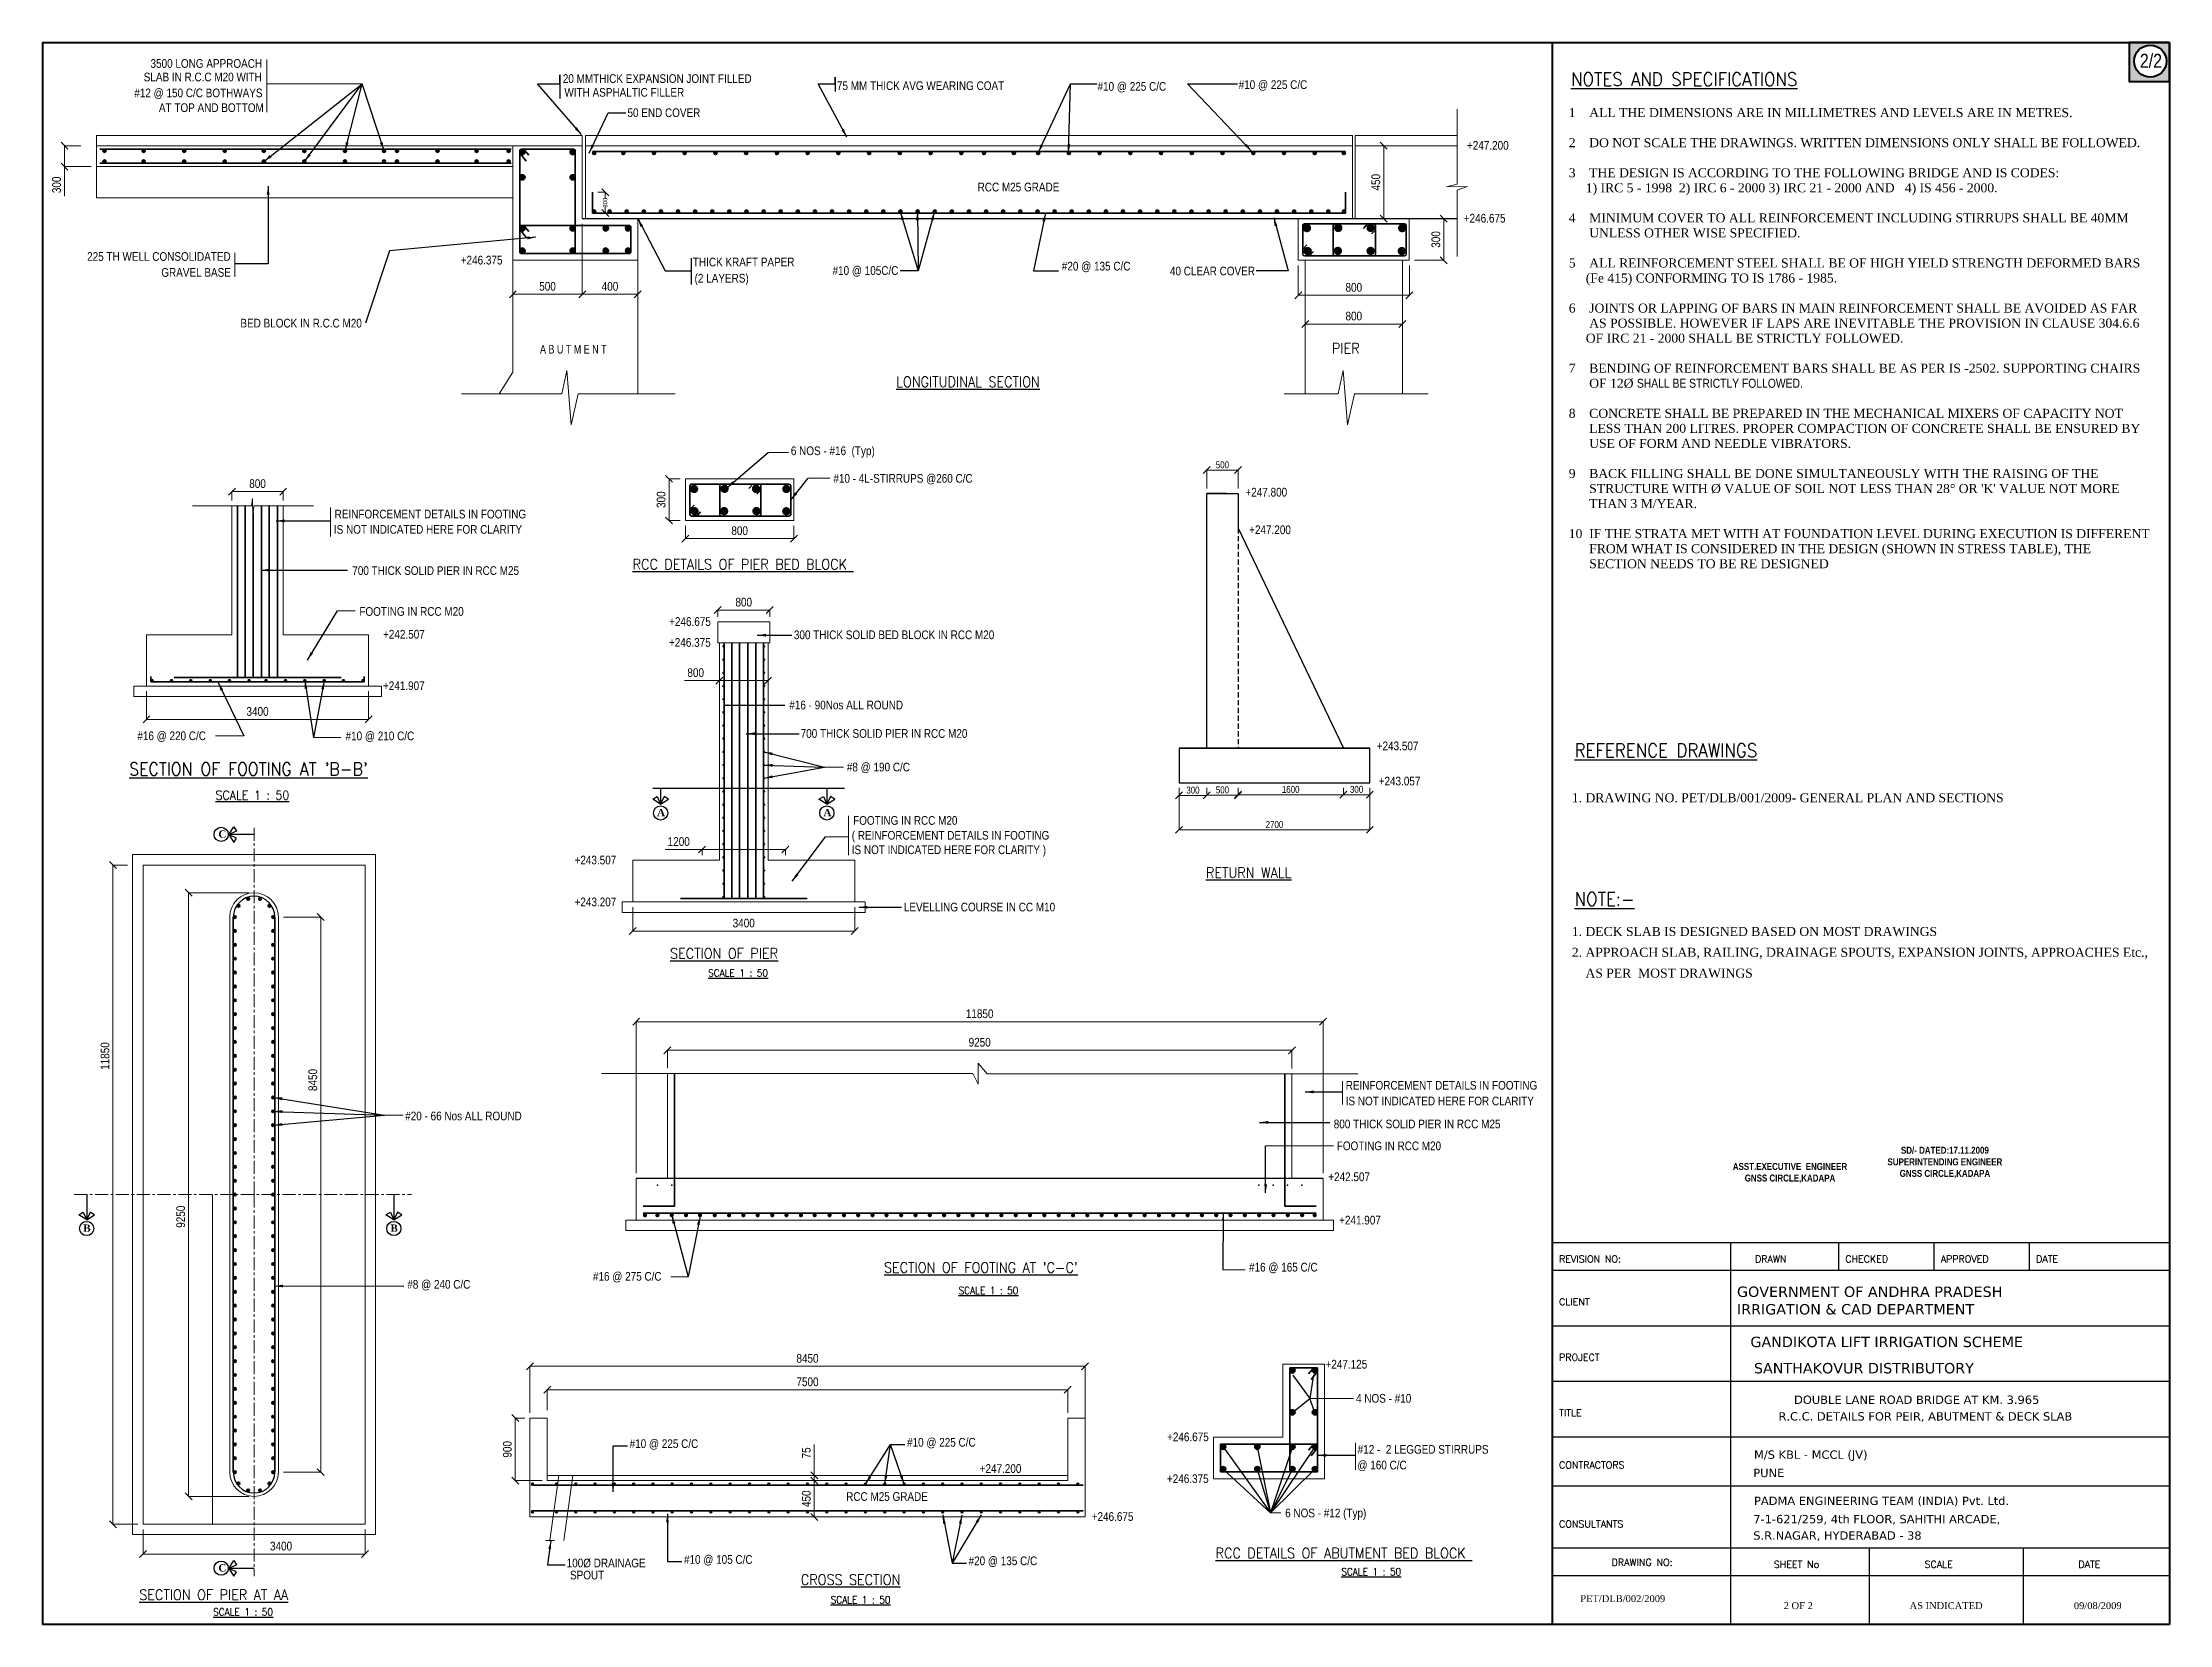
# Model space of a CAD drawing. Header units: millimetres. Extents: x 909709 to 971015, y -310804 to -265208.
import ezdxf
from ezdxf.enums import TextEntityAlignment as Align

# ---------------------------------------------------------------- set-up
doc = ezdxf.new("R2010")
doc.units = ezdxf.units.MM
doc.header["$LTSCALE"] = 300
doc.header["$MEASUREMENT"] = 0
doc.linetypes.add('CENTER', pattern=[2, 1.25, -0.25, 0.25, -0.25])
doc.linetypes.add('DASHED', pattern=[0.75, 0.5, -0.25])
for name, color, linetype, lineweight in [('DWG TEXT', 3, 'Continuous', 25), ('elevations', 7, 'Continuous', 25), ('MAIN', 7, 'Continuous', 25), ('text', 7, 'Continuous', 25)]:
    doc.layers.add(name, color=color, linetype=linetype, lineweight=lineweight)
doc.layers.add('NOTES', color=7, linetype='Continuous')
doc.layers.add('steel', color=7, linetype='Continuous')
doc.styles.add('ARIAL', font='times.ttf')
doc.styles.add('ARIAL NARROW', font='ARIALN.TTF', dxfattribs={"height": 250})
doc.styles.add('arn', font='ARIALN.TTF')
doc.styles.add('ROMANS', font='romans')
doc.styles.add('ROMANT', font='romant')
doc.styles.add('SEC', font='ARIALN.TTF', dxfattribs={"height": 125})
doc.styles.get("Standard").update_dxf_attribs({"font": 'ARIALN.TTF', "height": 200})
doc.styles.add('VERDANA', font='verdana.ttf')
doc.dimstyles.new('ISO-25', dxfattribs={"dimtxt": 200, "dimasz": 200, "dimexe": 1.25, "dimexo": 150, "dimgap": 50, "dimtad": 1, "dimdec": 1, "dimdsep": 46, "dimtxsty": 'Standard', "dimblk": 'OBLIQUE', "dimcen": 2.5, "dimdle": 1.25, "dimclrt": 256, "dimadec": 0, "dimazin": 0, "dimtfac": 1, "dimtdec": 1, "dimtmove": 0, "dimatfit": 3, "dimfxl": 1, "dimlwd": 15, "dimlwe": 13, "dimarcsym": 0})
doc.dimstyles.new('REIN FORCE', dxfattribs={"dimtxt": 125, "dimasz": 200, "dimexe": 1.25, "dimexo": 150, "dimtad": 0, "dimdec": 1, "dimlfac": 0.5, "dimdsep": 46, "dimtxsty": 'SEC', "dimblk": 'OBLIQUE', "dimcen": 2.5, "dimdle": 1.25, "dimclrd": 6, "dimclre": 5, "dimclrt": 1, "dimadec": 0, "dimazin": 0, "dimtfac": 1, "dimtdec": 1, "dimtmove": 0, "dimatfit": 3, "dimfxl": 1, "dimlwd": 15, "dimlwe": 13, "dimarcsym": 0})
doc.dimstyles.new('REIN FORCE 2', dxfattribs={"dimtxt": 250, "dimasz": 200, "dimexe": 1.25, "dimexo": 150, "dimgap": 100, "dimtad": 1, "dimdec": 1, "dimlfac": 0.5, "dimdsep": 46, "dimtxsty": 'ARIAL NARROW', "dimblk": 'OBLIQUE', "dimcen": 2.5, "dimdle": 1.25, "dimadec": 0, "dimazin": 0, "dimtfac": 1, "dimtdec": 1, "dimtmove": 0, "dimatfit": 3, "dimfxl": 1, "dimlwd": 15, "dimlwe": 13, "dimarcsym": 0})
doc.dimstyles.new('STANDARD$7', dxfattribs={"dimtxt": 2, "dimasz": 2, "dimexe": 1.25, "dimexo": 0.625, "dimtad": 1, "dimdec": 0, "dimlfac": 0.5, "dimdsep": 46, "dimtxsty": 'ARIAL NARROW', "dimcen": 2.5, "dimdle": 0.1, "dimse1": 1, "dimse2": 1, "dimadec": 0, "dimazin": 0, "dimtfac": 1, "dimtdec": 0, "dimtmove": 0, "dimatfit": 3, "dimfxl": 1, "dimtolj": 1, "dimtzin": 0, "dimarcsym": 0})

msp = doc.modelspace()

# ---------------------------------------------------------------- texts
at = {"color": 0, "style": 'ROMANT', "width": 0.9}
for s, height, p in [('%%UNOTES AND SPECIFICATIONS', 390, (953763.47, -266459.22)), ('PIER', 300, (946874.37, -274171.22)), ('%%ULONGITUDINAL SECTION', 300, (934312.58, -275137.92)), ('%%UREFERENCE DRAWINGS', 390, (953868.61, -285803.82)), ("%%USECTION OF FOOTING AT 'B-B'", 369.2308, (912208, -286332.28)), ('%%USCALE 1 : 50', 258.4615, (914695.45, -287031.56)), ('%%URETURN WALL', 300, (943243.72, -289283.77)), ('%%UNOTE:-', 390, (953868.7, -290090.47)), ('%%USECTION OF PIER', 300, (927795.66, -291612.35)), ('%%USCALE 1 : 50', 210, (928894.79, -292132.3)), ("%%USECTION OF FOOTING AT 'C-C'", 300, (933963.4, -300668.41)), ('%%USCALE 1 : 50', 210, (936112.48, -301283.58)), ('%%UCROSS SECTION', 300, (931565.36, -309663.49)), ('%%USECTION OF PIER AT AA', 300, (912496.54, -310097.37)), ('%%USCALE 1 : 50', 210, (914627.13, -310549.59))]:
    msp.add_text(s, height=height, dxfattribs=at).set_placement(p)
for s, height, p in [('%%URCC DETAILS OF PIER BED BLOCK ', 300, (929900.52, -280396.62)), ('%%URCC DETAILS OF ABUTMENT BED BLOCK ', 300, (947218.93, -308896.86)), ('%%USCALE 1 : 50', 210, (948005.87, -309389.76)), ('%%USCALE 1 : 50', 210, (933286.77, -310197.25))]:
    msp.add_text(s, height=height, dxfattribs=at).set_placement(p, align=Align.CENTER)
at = {"color": 0}
for s, height, style, p in [('1. DRAWING NO. PET/DLB/001/2009- GENERAL PLAN AND SECTIONS', 260, 'ARIAL', (953788.71, -287105.74)), ('1. DECK SLAB IS DESIGNED BASED ON MOST DRAWINGS', 260, 'ARIAL', (953788.79, -290960.38)), ('2. APPROACH SLAB, RAILING, DRAINAGE SPOUTS, EXPANSION JOINTS, APPROACHES Etc.,  ', 260, 'ARIAL', (953788.79, -291560.38)), ('    AS PER  MOST DRAWINGS', 260, 'ARIAL', (953788.79, -292160.38)), ('REVISION NO:', 200, 'ROMANS', (953421.09, -300368.77)), ('DRAWN', 200, 'ROMANS', (959068.16, -300368.77)), ('CHECKED', 200, 'ROMANS', (961671.09, -300368.77)), ('APPROVED', 200, 'ROMANS', (964421.09, -300368.77)), ('DATE', 200, 'ROMANS', (967171.09, -300368.77)), ('CLIENT', 200, 'ROMANS', (953421.09, -301605.28)), ('PROJECT', 200, 'ROMANS', (953421.09, -303205.28)), ('TITLE', 200, 'ROMANS', (953421.09, -304805.28)), ('CONTRACTORS', 200, 'ROMANS', (953421.09, -306312.06)), ('CONSULTANTS', 200, 'ROMANS', (953421.09, -308005.28)), ('DRAWING NO:', 200, 'ROMANS', (954934.42, -309115.17)), ('SHEET No', 200, 'ROMANS', (959610.22, -309174.7)), ('SCALE', 200, 'ROMANS', (963955.42, -309174.7)), ('DATE', 200, 'ROMANS', (968391.01, -309174.7)), ('PET/DLB/002/2009', 200, 'ARIAL', (954031.02, -310160.55)), ('2 OF 2', 200, 'ARIAL', (959894.67, -310361.6)), ('AS INDICATED', 200, 'ARIAL', (963523.72, -310361.6)), ('09/08/2009', 200, 'ARIAL', (968259.5, -310361.6))]:
    msp.add_text(s, height=height, dxfattribs=dict(at, style=style)).set_placement(p)
at = {"color": 0, "insert": (953700.63, -267097.14), "char_height": 260, "width": 20800, "attachment_point": 1, "style": 'ARIAL'}
msp.add_mtext("\\pt10920;1    ALL THE DIMENSIONS ARE IN MILLIMETRES AND LEVELS ARE IN METRES.\\P\\ptz;\\P2    DO NOT SCALE THE DRAWINGS. WRITTEN DIMENSIONS ONLY SHALL BE FOLLOWED.\\P\\P3    THE DESIGN IS ACCORDING TO THE FOLLOWING BRIDGE AND IS CODES: \\P     1) IRC 5 - 1998  2) IRC 6 - 2000 3) IRC 21 - 2000 AND   4) IS 456 - 2000. \\P\\P4    MINIMUM COVER TO ALL REINFORCEMENT INCLUDING STIRRUPS SHALL BE 40MM    \\P      UNLESS OTHER WISE SPECIFIED.\\P\\P5    ALL REINFORCEMENT STEEL SHALL BE OF HIGH YIELD STRENGTH DEFORMED BARS\\P     (Fe 415) CONFORMING TO IS 1786 - 1985.\\P\\P6    JOINTS OR LAPPING OF BARS IN MAIN REINFORCEMENT SHALL BE AVOIDED AS FAR  \\P      AS POSSIBLE. HOWEVER IF LAPS ARE INEVITABLE THE PROVISION IN CLAUSE 304.6.6  \\P     OF IRC 21 - 2000 SHALL BE STRICTLY FOLLOWED.\\P\\P7    BENDING OF REINFORCEMENT BARS SHALL BE AS PER IS -2502. SUPPORTING CHAIRS  \\P      OF 12Ø {\\fArial Narrow|b0|i0|c0|p32;SHALL BE STRICTLY FOLLOWED.\\P\\P}8    CONCRETE SHALL BE PREPARED IN THE MECHANICAL MIXERS OF CAPACITY NOT  \\P      LESS THAN 200 LITRES. PROPER COMPACTION OF CONCRETE SHALL BE ENSURED BY  \\P      USE OF FORM AND NEEDLE VIBRATORS.\\P\\P9    BACK FILLING SHALL BE DONE SIMULTANEOUSLY WITH THE RAISING OF THE \\P      STRUCTURE WITH Ø VALUE OF SOIL NOT LESS THAN 28° OR 'K' VALUE NOT MORE \\P      THAN 3 M/YEAR.\\P\\P10  IF THE STRATA MET WITH AT FOUNDATION LEVEL DURING EXECUTION IS DIFFERENT \\P      FROM WHAT IS CONSIDERED IN THE DESIGN (SHOWN IN STRESS TABLE), THE \\P      SECTION NEEDS TO BE RE DESIGNED", dxfattribs=at)
at = {"color": 0, "char_height": 210, "width": 301.3763, "attachment_point": 1}
for s, insert in [('{\\fTimes New Roman|b1|i0|c0|p18;A}', (927420.88, -287297.72)), ('{\\fTimes New Roman|b1|i0|c0|p18;A}', (932217.53, -287297.72)), ('{\\fTimes New Roman|b1|i0|c0|p18;C}', (914777.98, -287917.45)), ('{\\fTimes New Roman|b1|i0|c0|p18;B}', (910882.79, -299275.93)), ('{\\fTimes New Roman|b1|i0|c0|p18;B}', (919737.44, -299275.93)), ('{\\fTimes New Roman|b1|i0|c0|p18;C}', (914777.98, -309066.93))]:
    msp.add_mtext(s, dxfattribs=dict(at, insert=insert))
at = {"layer": 'DWG TEXT', "color": 0, "lineweight": 9, "style": 'ARIAL NARROW'}
for s, p in [('3500 LONG APPROACH', (912821.56, -265936.74)), ('#12 @ 150 C/C BOTHWAYS', (912353.92, -266785.22)), ('SLAB IN R.C.C M20 WITH', (912625.12, -266325.77)), ('20 MMTHICK EXPANSION JOINT FILLED', (924705.17, -266372.04)), ('WITH ASPHALTIC FILLER', (924751.52, -266769.42)), ('75 MM THICK AVG WEARING COAT', (932605.91, -266576.88)), (' #10 @ 225 C/C', (940037.99, -266597.38)), (' #10 @ 225 C/C', (944105.89, -266546.62)), ('AT TOP AND BOTTOM', (913063.33, -267209.69)), ('50 END COVER', (926568.38, -267354.92)), ('RCC M25 GRADE', (936661.66, -269499)), ('225 TH WELL CONSOLIDATED', (910994.26, -271499.49)), ('THICK KRAFT PAPER', (928454.64, -271659.17)), ('#20 @ 135 C/C', (939088.45, -271778.19)), ('GRAVEL BASE', (913132.11, -271959.18)), ('(2 LAYERS)', (928503.55, -272125.14)), ('#10 @ 105C/C', (932480.19, -271904.72)), ('40 CLEAR COVER', (942204.36, -271918.95)), ('BED BLOCK IN R.C.C M20', (915412.12, -273421.31)), ('REINFORCEMENT DETAILS IN FOOTING', (918127.76, -278924.66)), ('REINFORCEMENT DETAILS IN FOOTING', (947271.94, -295388.97)), ('#10 @ 225 C/C', (926631.2, -305718.37)), ('#10 @ 225 C/C', (934626.89, -305678.79)), ('RCC M25 GRADE', (932872.89, -307242.42)), ('100%%C DRAINAGE   ', (924815.87, -309158.17)), ('#10 @ 105 C/C', (928196.9, -309056.87)), ('#20 @ 135 C/C', (936401.06, -309095.94)), (' SPOUT', (924833.25, -309505.43))]:
    msp.add_text(s, height=250, dxfattribs=at).set_placement(p)
at = {"layer": 'DWG TEXT', "color": 0, "lineweight": 9, "char_height": 250, "attachment_point": 4, "style": 'ARIAL NARROW'}
for s, insert in [('6 NOS - #16  (Typ)', (931277.79, -277012.21)), ('#10 - 4L-STIRRUPS @260 C/C', (932503.29, -277795.33)), (' IS NOT INDICATED HERE FOR CLARITY', (918027.58, -279242.66)), ('700 THICK SOLID PIER IN RCC M25', (918637.48, -280430.05)), ('FOOTING IN RCC M20', (918840.96, -281607.42)), ('300 THICK SOLID BED BLOCK IN RCC M20', (931365.46, -282280.28)), ('#16 - 90Nos ALL ROUND', (931232.96, -284304.38)), ('#16 @ 220 C/C', (912441.05, -285214.73)), ('#10 @ 210 C/C ', (918443.81, -285218.15)), ('700 THICK SOLID PIER IN RCC M20', (931560.74, -285125.05)), ('#8 @ 190 C/C', (932892.21, -286116.12)), ('FOOTING IN RCC M20', (933072.34, -287631.28)), ('( REINFORCEMENT DETAILS IN FOOTING\\PIS NOT INDICATED HERE FOR CLARITY ) ', (933033.45, -288304.11)), ('LEVELLING COURSE IN CC M10', (934536.07, -290128.12)), ('#20 - 66 Nos ALL ROUND', (920161.85, -296150.05)), (' IS NOT INDICATED HERE FOR CLARITY', (947190.54, -295718.09)), ('800 THICK SOLID PIER IN RCC M25', (946926.53, -296380.08)), ('FOOTING IN RCC M20', (947013.86, -297011.3)), ('#16 @ 165 C/C ', (944484.18, -300531.11)), ('#8 @ 240 C/C', (920221.85, -301026.13)), ('#16 @ 275 C/C', (925574.24, -300796.09)), ('4 NOS - #10  ', (947569.43, -304289.03)), ('#12 -  2 LEGGED STIRRUPS ', (947615.49, -305759.24)), ('@ 160 C/C', (947608.32, -306234.85)), ('6 NOS - #12 (Typ) ', (945525.81, -307629.73))]:
    msp.add_mtext(s, dxfattribs=dict(at, insert=insert))
at = {"layer": 'DWG TEXT', "color": 0, "linetype": 'ByBlock', "char_height": 200, "width": 7769.7046, "attachment_point": 1}
for s, insert in [('\\pxqc;{\\fArial Narrow|b1|i0|c0|p34;SD/- DATED:17.11.2009\\PSUPERINTENDING ENGINEER\\PGNSS CIRCLE,KADAPA}', (960657.44, -297036.38)), ('\\pxqc;{\\fArial Narrow|b1|i0|c0|p34;\\PASST.EXECUTIVE  ENGINEER\\PGNSS CIRCLE,KADAPA}', (956192.23, -297170.19))]:
    msp.add_mtext(s, dxfattribs=dict(at, insert=insert))
at = {"layer": 'elevations', "color": 0, "linetype": 'ByBlock', "style": 'ARIAL NARROW', "width": 0.9}
msp.add_text('A B U T M E N T', height=250, dxfattribs=at).set_placement((924047.84, -274171.22))
at = {"layer": 'elevations', "color": 0, "linetype": 'ByBlock', "style": 'ARIAL NARROW'}
msp.add_text(' +242.507', height=250, dxfattribs=at).set_placement((946689.05, -298025.99))
at = {"layer": 'elevations', "color": 0, "linetype": 'ByBlock', "char_height": 250, "width": 2930.8252, "attachment_point": 1, "style": 'ARIAL NARROW'}
for s, insert in [(' +247.200', (950686.69, -268046.98)), (' +246.675', (950594.96, -270146.98)), (' +246.375', (921683.94, -271354.9)), ('+247.800', (944381.41, -278043.29)), ('+247.200', (944488.54, -279126.63)), (' +246.675', (927690.47, -281771.91)), (' +242.507', (919444.25, -282138.46)), (' +246.375', (927685.83, -282373.83)), ('+241.907', (919520.97, -283621.9)), ('+243.507', (948164.58, -285356.71)), ('+243.057', (948221.54, -286369.53)), (' +243.507', (924964.14, -288645.58)), (' +243.207', (924964.14, -289853.75)), (' +241.907', (947002.56, -299025.06)), (' +247.125', (946609.65, -303177.79)), (' +246.675', (942041.12, -305272.34)), (' +247.200', (936640.86, -306185.71)), (' +246.375', (942038.18, -306478.04)), (' +246.675', (939870.21, -307568.92))]:
    msp.add_mtext(s, dxfattribs=dict(at, insert=insert))
at = {"layer": 'MAIN', "color": 0, "lineweight": 9, "style": 'ARIAL NARROW'}
msp.add_text('2/2', height=400, dxfattribs=at).set_placement((970162.41, -265934.21))
at = {"layer": 'NOTES', "color": 0, "linetype": 'ByBlock', "style": 'VERDANA'}
for s, height, p in [('GOVERNMENT OF ANDHRA PRADESH', 300, (958548.7, -301363.79)), ('IRRIGATION & CAD DEPARTMENT', 300, (958548.7, -301869.39)), ('GANDIKOTA LIFT IRRIGATION SCHEME', 300, (958935.45, -302810.06)), ('SANTHAKOVUR DISTRIBUTORY ', 300, (959037.25, -303567.6)), ('R.C.C. DETAILS FOR PEIR, ABUTMENT & DECK SLAB', 240, (959745.82, -304925.94)), ('DOUBLE LANE ROAD BRIDGE AT KM. 3.965', 240, (960193.83, -304447.35)), ('M/S KBL - MCCL (JV)', 240, (959039.6, -306029.34)), ('PUNE', 240, (959018.62, -306556.94)), ('PADMA ENGINEERING TEAM (INDIA) Pvt. Ltd.', 240, (959039.6, -307359.85)), ('7-1-621/259, 4th FLOOR, SAHITHI ARCADE,   ', 240, (959018.62, -307887.45)), ('S.R.NAGAR, HYDERABAD - 38', 240, (959018.62, -308360.28))]:
    msp.add_text(s, height=height, dxfattribs=at).set_placement(p)

# ---------------------------------------------------------------- blocks, each defined once
blk = doc.blocks.new('_Oblique')
at = {"color": 0, "linetype": 'ByBlock', "lineweight": -2}
blk.add_line((-0.5, -0.5), (0.5, 0.5), dxfattribs=at)
blk = doc.blocks.new('*D48')
at = {"layer": 'Defpoints', "color": 0, "linetype": 'ByBlock', "transparency": 16777216}
for p in [(926720, -289980), (933120, -289980), (933120, -290817)]:
    blk.add_point(p, dxfattribs=at)
at = {"layer": 'MAIN', "color": 0, "linetype": 'ByBlock', "lineweight": 13, "transparency": 16777216}
for p, q in [((926720, -290130), (926720, -290818)), ((933120, -290130), (933120, -290818))]:
    blk.add_line(p, q, dxfattribs=at)
at = {"layer": 'MAIN', "color": 0, "linetype": 'Continuous', "lineweight": 15, "transparency": 16777216}
blk.add_line((926719, -290817), (933121, -290817), dxfattribs=at)
at = {"layer": 'MAIN', "color": 0, "linetype": 'ByBlock', "lineweight": 15, "transparency": 16777216, "xscale": 200, "yscale": 200, "zscale": 200, "rotation": 180}
blk.add_blockref('_Oblique', (926720, -290817), dxfattribs=at)
at = {"layer": 'MAIN', "color": 0, "linetype": 'ByBlock', "lineweight": 15, "transparency": 16777216, "xscale": 200, "yscale": 200, "zscale": 200}
blk.add_blockref('_Oblique', (933120, -290817), dxfattribs=at)
at = {"layer": 'MAIN', "color": 0, "linetype": 'ByBlock', "transparency": 16777216, "insert": (929920, -290589), "char_height": 250, "attachment_point": 5, "style": 'ARIAL NARROW'}
blk.add_mtext('3400', dxfattribs=at)
blk = doc.blocks.new('*D39')
at = {"layer": 'Defpoints', "color": 0, "linetype": 'ByBlock', "transparency": 16777216}
for p in [(928720, -288467), (928720, -288780), (931120, -288780)]:
    blk.add_point(p, dxfattribs=at)
at = {"layer": 'MAIN', "color": 0, "linetype": 'Continuous', "lineweight": 15, "transparency": 16777216}
for p, q in [((928720, -288467), (927651, -288467)), ((931121, -288467), (928720, -288467))]:
    blk.add_line(p, q, dxfattribs=at)
at = {"layer": 'MAIN', "color": 0, "linetype": 'ByBlock', "lineweight": 13, "transparency": 16777216}
for p, q in [((928720, -288630), (928720, -288466)), ((931120, -288630), (931120, -288466))]:
    blk.add_line(p, q, dxfattribs=at)
at = {"layer": 'MAIN', "color": 0, "linetype": 'ByBlock', "lineweight": 15, "transparency": 16777216, "xscale": 200, "yscale": 200, "zscale": 200, "rotation": 180}
blk.add_blockref('_Oblique', (928720, -288467), dxfattribs=at)
at = {"layer": 'MAIN', "color": 0, "linetype": 'ByBlock', "lineweight": 15, "transparency": 16777216, "xscale": 200, "yscale": 200, "zscale": 200}
blk.add_blockref('_Oblique', (931120, -288467), dxfattribs=at)
at = {"layer": 'MAIN', "color": 0, "linetype": 'ByBlock', "transparency": 16777216, "insert": (928047, -288240), "char_height": 250, "attachment_point": 5, "style": 'ARIAL NARROW'}
blk.add_mtext('1200', dxfattribs=at)
blk = doc.blocks.new('*D40')
at = {"layer": 'Defpoints', "color": 0, "linetype": 'ByBlock', "transparency": 16777216}
for p in [(929170, -281566), (929170, -281907), (930670, -281907)]:
    blk.add_point(p, dxfattribs=at)
at = {"layer": 'MAIN', "color": 0, "linetype": 'Continuous', "lineweight": 15, "transparency": 16777216}
blk.add_line((930671, -281566), (929169, -281566), dxfattribs=at)
at = {"layer": 'MAIN', "color": 0, "linetype": 'ByBlock', "lineweight": 13, "transparency": 16777216}
for p, q in [((929170, -281757), (929170, -281565)), ((930670, -281757), (930670, -281565))]:
    blk.add_line(p, q, dxfattribs=at)
at = {"layer": 'MAIN', "color": 0, "linetype": 'ByBlock', "lineweight": 15, "transparency": 16777216, "xscale": 200, "yscale": 200, "zscale": 200, "rotation": 180}
blk.add_blockref('_Oblique', (929170, -281566), dxfattribs=at)
at = {"layer": 'MAIN', "color": 0, "linetype": 'ByBlock', "lineweight": 15, "transparency": 16777216, "xscale": 200, "yscale": 200, "zscale": 200}
blk.add_blockref('_Oblique', (930670, -281566), dxfattribs=at)
at = {"layer": 'MAIN', "color": 0, "linetype": 'ByBlock', "transparency": 16777216, "insert": (929920, -281338), "char_height": 250, "attachment_point": 5, "style": 'ARIAL NARROW'}
blk.add_mtext('800', dxfattribs=at)
blk = doc.blocks.new('*D49')
at = {"layer": 'Defpoints', "color": 0, "linetype": 'ByBlock', "transparency": 16777216}
for p in [(912606, -307915), (919006, -307915), (912606, -308775)]:
    blk.add_point(p, dxfattribs=at)
at = {"layer": 'MAIN', "color": 0, "linetype": 'ByBlock', "lineweight": 13, "transparency": 16777216}
for p, q in [((912606, -308065), (912606, -308776)), ((919006, -308065), (919006, -308776))]:
    blk.add_line(p, q, dxfattribs=at)
at = {"layer": 'MAIN', "color": 0, "linetype": 'Continuous', "lineweight": 15, "transparency": 16777216}
blk.add_line((919007, -308775), (912605, -308775), dxfattribs=at)
at = {"layer": 'MAIN', "color": 0, "linetype": 'ByBlock', "lineweight": 15, "transparency": 16777216, "xscale": 200, "yscale": 200, "zscale": 200, "rotation": 180}
blk.add_blockref('_Oblique', (912606, -308775), dxfattribs=at)
at = {"layer": 'MAIN', "color": 0, "linetype": 'ByBlock', "lineweight": 15, "transparency": 16777216, "xscale": 200, "yscale": 200, "zscale": 200}
blk.add_blockref('_Oblique', (919006, -308775), dxfattribs=at)
at = {"layer": 'MAIN', "color": 0, "linetype": 'ByBlock', "transparency": 16777216, "insert": (916584, -308547), "char_height": 250, "attachment_point": 5, "style": 'ARIAL NARROW'}
blk.add_mtext('3400', dxfattribs=at)
blk = doc.blocks.new('*D50')
at = {"layer": 'Defpoints', "color": 0, "linetype": 'ByBlock', "transparency": 16777216}
for p in [(911737, -288915), (912306, -288915), (912606, -307915)]:
    blk.add_point(p, dxfattribs=at)
at = {"layer": 'MAIN', "color": 0, "linetype": 'ByBlock', "lineweight": 13, "transparency": 16777216}
for p, q in [((912156, -288915), (911736, -288915)), ((912456, -307915), (911736, -307915))]:
    blk.add_line(p, q, dxfattribs=at)
at = {"layer": 'MAIN', "color": 0, "linetype": 'Continuous', "lineweight": 15, "transparency": 16777216}
blk.add_line((911737, -307916), (911737, -288913), dxfattribs=at)
at = {"layer": 'MAIN', "color": 0, "linetype": 'ByBlock', "lineweight": 15, "transparency": 16777216, "xscale": 200, "yscale": 200, "zscale": 200}
for p, rotation in [((911737, -288915), 90), ((911737, -307915), 270)]:
    blk.add_blockref('_Oblique', p, dxfattribs=dict(at, rotation=rotation))
at = {"layer": 'MAIN', "color": 0, "linetype": 'ByBlock', "transparency": 16777216, "insert": (911510, -294421), "char_height": 250, "attachment_point": 5, "rotation": 90, "style": 'ARIAL NARROW'}
blk.add_mtext('11850', dxfattribs=at)
blk = doc.blocks.new('*D51')
at = {"layer": 'Defpoints', "color": 0, "linetype": 'ByBlock', "transparency": 16777216}
for p in [(916506, -290415), (916506, -306415), (917728, -306415)]:
    blk.add_point(p, dxfattribs=at)
at = {"layer": 'MAIN', "color": 0, "linetype": 'ByBlock', "lineweight": 13, "transparency": 16777216}
for p, q in [((916656, -290415), (917729, -290415)), ((916656, -306415), (917729, -306415))]:
    blk.add_line(p, q, dxfattribs=at)
at = {"layer": 'MAIN', "color": 0, "linetype": 'Continuous', "lineweight": 15, "transparency": 16777216}
blk.add_line((917728, -290413), (917728, -306416), dxfattribs=at)
at = {"layer": 'MAIN', "color": 0, "linetype": 'ByBlock', "lineweight": 15, "transparency": 16777216, "xscale": 200, "yscale": 200, "zscale": 200}
for p, rotation in [((917728, -290415), 90), ((917728, -306415), 270)]:
    blk.add_blockref('_Oblique', p, dxfattribs=dict(at, rotation=rotation))
at = {"layer": 'MAIN', "color": 0, "linetype": 'ByBlock', "transparency": 16777216, "insert": (917500, -295111), "char_height": 250, "attachment_point": 5, "rotation": 90, "style": 'ARIAL NARROW'}
blk.add_mtext('8450', dxfattribs=at)
blk = doc.blocks.new('*D59')
at = {"layer": 'Defpoints', "color": 0, "linetype": 'ByBlock', "transparency": 16777216}
for p in [(923758, -304856), (923333, -306656), (924258, -306656)]:
    blk.add_point(p, dxfattribs=at)
at = {"layer": 'MAIN', "color": 0, "linetype": 'ByBlock', "lineweight": 13, "transparency": 16777216}
for p, q in [((923608, -304856), (923332, -304856)), ((924108, -306656), (923332, -306656))]:
    blk.add_line(p, q, dxfattribs=at)
at = {"layer": 'MAIN', "color": 0, "linetype": 'Continuous', "lineweight": 15, "transparency": 16777216}
blk.add_line((923333, -304855), (923333, -306657), dxfattribs=at)
at = {"layer": 'MAIN', "color": 0, "linetype": 'ByBlock', "lineweight": 15, "transparency": 16777216, "xscale": 200, "yscale": 200, "zscale": 200}
for p, rotation in [((923333, -304856), 90), ((923333, -306656), 270)]:
    blk.add_blockref('_Oblique', p, dxfattribs=dict(at, rotation=rotation))
at = {"layer": 'MAIN', "color": 0, "linetype": 'ByBlock', "transparency": 16777216, "insert": (923106, -305756), "char_height": 250, "attachment_point": 5, "rotation": 90, "style": 'ARIAL NARROW'}
blk.add_mtext('900', dxfattribs=at)
blk = doc.blocks.new('*D44')
at = {"layer": 'Defpoints', "color": 0, "linetype": 'ByBlock', "transparency": 16777216}
for p in [(939258, -304038), (924258, -304775), (939258, -304856)]:
    blk.add_point(p, dxfattribs=at)
at = {"layer": 'MAIN', "color": 0, "linetype": 'Continuous', "lineweight": 15, "transparency": 16777216}
blk.add_line((924256, -304038), (939259, -304038), dxfattribs=at)
at = {"layer": 'MAIN', "color": 0, "linetype": 'ByBlock', "lineweight": 13, "transparency": 16777216}
for p, q in [((924258, -304625), (924258, -304037)), ((939258, -304706), (939258, -304037))]:
    blk.add_line(p, q, dxfattribs=at)
at = {"layer": 'MAIN', "color": 0, "linetype": 'ByBlock', "lineweight": 15, "transparency": 16777216, "xscale": 200, "yscale": 200, "zscale": 200, "rotation": 180}
blk.add_blockref('_Oblique', (924258, -304038), dxfattribs=at)
at = {"layer": 'MAIN', "color": 0, "linetype": 'ByBlock', "lineweight": 15, "transparency": 16777216, "xscale": 200, "yscale": 200, "zscale": 200}
blk.add_blockref('_Oblique', (939258, -304038), dxfattribs=at)
at = {"layer": 'MAIN', "color": 0, "linetype": 'ByBlock', "lineweight": 18, "transparency": 16777216, "insert": (931758, -303811), "char_height": 250, "attachment_point": 5, "style": 'ARIAL NARROW'}
blk.add_mtext('7500', dxfattribs=at)
blk = doc.blocks.new('*D45')
at = {"layer": 'Defpoints', "color": 0, "linetype": 'ByBlock', "transparency": 16777216}
for p in [(931908, -306656), (931758, -307706), (931951, -307706)]:
    blk.add_point(p, dxfattribs=at)
at = {"layer": 'MAIN', "color": 0, "linetype": 'Continuous', "lineweight": 15, "transparency": 16777216}
blk.add_line((931951, -306655), (931951, -307707), dxfattribs=at)
at = {"layer": 'MAIN', "color": 0, "linetype": 'ByBlock', "lineweight": 13, "transparency": 16777216}
for p, q in [((932058, -306656), (931953, -306656)), ((931908, -307706), (931953, -307706))]:
    blk.add_line(p, q, dxfattribs=at)
at = {"layer": 'MAIN', "color": 0, "linetype": 'ByBlock', "lineweight": 15, "transparency": 16777216, "xscale": 200, "yscale": 200, "zscale": 200}
for p, rotation in [((931951, -306656), 90), ((931951, -307706), 270)]:
    blk.add_blockref('_Oblique', p, dxfattribs=dict(at, rotation=rotation))
at = {"layer": 'MAIN', "color": 0, "linetype": 'ByBlock', "transparency": 16777216, "insert": (931724, -307181), "char_height": 250, "attachment_point": 5, "rotation": 90, "style": 'ARIAL NARROW'}
blk.add_mtext('450', dxfattribs=at)
blk = doc.blocks.new('*D60')
at = {"layer": 'Defpoints', "color": 0, "linetype": 'ByBlock', "transparency": 16777216}
for p in [(931758, -306506), (931951, -306506), (931758, -306656)]:
    blk.add_point(p, dxfattribs=at)
at = {"layer": 'MAIN', "color": 0, "linetype": 'Continuous', "lineweight": 15, "transparency": 16777216}
for p, q in [((931951, -306506), (931951, -305613)), ((931951, -306656), (931951, -306506)), ((931951, -306656), (931951, -306856))]:
    blk.add_line(p, q, dxfattribs=at)
at = {"layer": 'MAIN', "color": 0, "linetype": 'ByBlock', "lineweight": 13, "transparency": 16777216}
for p, q in [((931908, -306506), (931953, -306506)), ((931908, -306656), (931953, -306656))]:
    blk.add_line(p, q, dxfattribs=at)
at = {"layer": 'MAIN', "color": 0, "linetype": 'ByBlock', "lineweight": 15, "transparency": 16777216, "xscale": 200, "yscale": 200, "zscale": 200}
for p, rotation in [((931951, -306506), 270), ((931951, -306656), 90)]:
    blk.add_blockref('_Oblique', p, dxfattribs=dict(at, rotation=rotation))
at = {"layer": 'MAIN', "color": 0, "linetype": 'ByBlock', "transparency": 16777216, "insert": (931724, -305860), "char_height": 250, "attachment_point": 5, "rotation": 90, "style": 'ARIAL NARROW'}
blk.add_mtext('75', dxfattribs=at)
blk = doc.blocks.new('*D42')
at = {"layer": 'Defpoints', "color": 0, "linetype": 'ByBlock', "transparency": 16777216}
for p in [(910965, -268184), (910342, -268784), (911265, -268784)]:
    blk.add_point(p, dxfattribs=at)
at = {"layer": 'MAIN', "color": 0, "linetype": 'ByBlock', "lineweight": 13, "transparency": 16777216}
for p, q in [((910815, -268184), (910340, -268184)), ((911115, -268784), (910340, -268784))]:
    blk.add_line(p, q, dxfattribs=at)
at = {"layer": 'MAIN', "color": 0, "linetype": 'Continuous', "lineweight": 15, "transparency": 16777216}
for p, q in [((910342, -268183), (910342, -268784)), ((910342, -268784), (910342, -269637))]:
    blk.add_line(p, q, dxfattribs=at)
at = {"layer": 'MAIN', "color": 0, "linetype": 'ByBlock', "lineweight": 15, "transparency": 16777216, "xscale": 200, "yscale": 200, "zscale": 200}
for p, rotation in [((910342, -268184), 90), ((910342, -268784), 270)]:
    blk.add_blockref('_Oblique', p, dxfattribs=dict(at, rotation=rotation))
at = {"layer": 'MAIN', "color": 0, "linetype": 'ByBlock', "transparency": 16777216, "insert": (910114, -269310), "char_height": 250, "attachment_point": 5, "rotation": 90, "style": 'ARIAL NARROW'}
blk.add_mtext('300', dxfattribs=at)
blk = doc.blocks.new('*D57')
at = {"layer": 'Defpoints', "color": 0, "linetype": 'ByBlock', "transparency": 16777216}
for p in [(925561, -269524), (925561, -270124), (925927, -270124)]:
    blk.add_point(p, dxfattribs=at)
at = {"layer": 'MAIN', "color": 5, "linetype": 'ByBlock', "lineweight": 13, "transparency": 16777216}
for p, q in [((925711, -269524), (925928, -269524)), ((925711, -270124), (925928, -270124))]:
    blk.add_line(p, q, dxfattribs=at)
at = {"layer": 'MAIN', "color": 6, "linetype": 'Continuous', "lineweight": 15, "transparency": 16777216}
for p, q in [((925927, -269523), (925927, -269711)), ((925927, -270126), (925927, -269938))]:
    blk.add_line(p, q, dxfattribs=at)
at = {"layer": 'MAIN', "color": 6, "linetype": 'ByBlock', "lineweight": 15, "transparency": 16777216, "xscale": 200, "yscale": 200, "zscale": 200}
for p, rotation in [((925927, -269524), 90), ((925927, -270124), 270)]:
    blk.add_blockref('_Oblique', p, dxfattribs=dict(at, rotation=rotation))
at = {"layer": 'MAIN', "color": 1, "linetype": 'ByBlock', "transparency": 16777216, "insert": (925927, -269824), "char_height": 125, "attachment_point": 5, "rotation": 90, "style": 'SEC'}
blk.add_mtext('300', dxfattribs=at)
blk = doc.blocks.new('*D43')
at = {"layer": 'Defpoints', "color": 0, "linetype": 'ByBlock', "transparency": 16777216}
for p in [(948387, -268184), (948367, -270284), (948387, -270284)]:
    blk.add_point(p, dxfattribs=at)
at = {"layer": 'MAIN', "color": 0, "linetype": 'ByBlock', "lineweight": 13, "transparency": 16777216}
for p, q in [((948237, -268184), (948366, -268184)), ((948237, -270284), (948366, -270284))]:
    blk.add_line(p, q, dxfattribs=at)
at = {"layer": 'MAIN', "color": 0, "linetype": 'Continuous', "lineweight": 15, "transparency": 16777216}
blk.add_line((948367, -268183), (948367, -270286), dxfattribs=at)
at = {"layer": 'MAIN', "color": 0, "linetype": 'ByBlock', "lineweight": 15, "transparency": 16777216, "xscale": 200, "yscale": 200, "zscale": 200}
for p, rotation in [((948367, -268184), 90), ((948367, -270284), 270)]:
    blk.add_blockref('_Oblique', p, dxfattribs=dict(at, rotation=rotation))
at = {"layer": 'MAIN', "color": 0, "linetype": 'ByBlock', "transparency": 16777216, "insert": (948140, -269234), "char_height": 250, "attachment_point": 5, "rotation": 90, "style": 'ARIAL NARROW'}
blk.add_mtext('450', dxfattribs=at)
blk = doc.blocks.new('*D58')
at = {"layer": 'Defpoints', "color": 0, "linetype": 'ByBlock', "transparency": 16777216}
for p in [(929220, -283728), (930620, -283598), (930620, -283728)]:
    blk.add_point(p, dxfattribs=at)
at = {"layer": 'MAIN', "color": 0, "linetype": 'Continuous', "lineweight": 15, "transparency": 16777216}
for p, q in [((929220, -283598), (928208, -283598)), ((930620, -283598), (929219, -283598))]:
    blk.add_line(p, q, dxfattribs=at)
at = {"layer": 'MAIN', "color": 0, "linetype": 'ByBlock', "lineweight": 13, "transparency": 16777216}
for p, q in [((929220, -283578), (929220, -283597)), ((930620, -283578), (930620, -283597))]:
    blk.add_line(p, q, dxfattribs=at)
at = {"layer": 'MAIN', "color": 0, "linetype": 'ByBlock', "lineweight": 15, "transparency": 16777216, "xscale": 200, "yscale": 200, "zscale": 200, "rotation": 180}
blk.add_blockref('_Oblique', (929220, -283598), dxfattribs=at)
at = {"layer": 'MAIN', "color": 0, "linetype": 'ByBlock', "lineweight": 15, "transparency": 16777216, "xscale": 200, "yscale": 200, "zscale": 200}
blk.add_blockref('_Oblique', (930620, -283598), dxfattribs=at)
at = {"layer": 'MAIN', "color": 0, "linetype": 'ByBlock', "transparency": 16777216, "insert": (928535, -283371), "char_height": 250, "attachment_point": 5, "style": 'ARIAL NARROW'}
blk.add_mtext('800', dxfattribs=at)
blk = doc.blocks.new('*D41')
at = {"layer": 'Defpoints', "color": 0, "linetype": 'ByBlock', "transparency": 16777216}
for p in [(946620, -293431), (926820, -297947), (946620, -297947)]:
    blk.add_point(p, dxfattribs=at)
at = {"layer": 'MAIN', "color": 0, "linetype": 'Continuous', "lineweight": 15, "transparency": 16777216}
blk.add_line((926819, -293431), (946621, -293431), dxfattribs=at)
at = {"layer": 'MAIN', "color": 0, "linetype": 'ByBlock', "lineweight": 13, "transparency": 16777216}
for p, q in [((926820, -297797), (926820, -293430)), ((946620, -297797), (946620, -293430))]:
    blk.add_line(p, q, dxfattribs=at)
at = {"layer": 'MAIN', "color": 0, "linetype": 'ByBlock', "lineweight": 15, "transparency": 16777216, "xscale": 200, "yscale": 200, "zscale": 200, "rotation": 180}
blk.add_blockref('_Oblique', (926820, -293431), dxfattribs=at)
at = {"layer": 'MAIN', "color": 0, "linetype": 'ByBlock', "lineweight": 15, "transparency": 16777216, "xscale": 200, "yscale": 200, "zscale": 200}
blk.add_blockref('_Oblique', (946620, -293431), dxfattribs=at)
at = {"layer": 'MAIN', "color": 0, "linetype": 'ByBlock', "transparency": 16777216, "insert": (936720, -293203), "char_height": 250, "attachment_point": 5, "style": 'ARIAL NARROW'}
blk.add_mtext('11850', dxfattribs=at)
blk = doc.blocks.new('*D52')
at = {"layer": 'Defpoints', "color": 0, "linetype": 'ByBlock', "transparency": 16777216}
for p in [(927720, -294253), (927720, -294922), (945720, -294930)]:
    blk.add_point(p, dxfattribs=at)
at = {"layer": 'MAIN', "color": 0, "linetype": 'Continuous', "lineweight": 15, "transparency": 16777216}
blk.add_line((945721, -294253), (927719, -294253), dxfattribs=at)
at = {"layer": 'MAIN', "color": 0, "linetype": 'ByBlock', "lineweight": 13, "transparency": 16777216}
for p, q in [((927720, -294772), (927720, -294251)), ((945720, -294780), (945720, -294251))]:
    blk.add_line(p, q, dxfattribs=at)
at = {"layer": 'MAIN', "color": 0, "linetype": 'ByBlock', "lineweight": 15, "transparency": 16777216, "xscale": 200, "yscale": 200, "zscale": 200, "rotation": 180}
blk.add_blockref('_Oblique', (927720, -294253), dxfattribs=at)
at = {"layer": 'MAIN', "color": 0, "linetype": 'ByBlock', "lineweight": 15, "transparency": 16777216, "xscale": 200, "yscale": 200, "zscale": 200}
blk.add_blockref('_Oblique', (945720, -294253), dxfattribs=at)
at = {"layer": 'MAIN', "color": 0, "linetype": 'ByBlock', "transparency": 16777216, "insert": (936720, -294025), "char_height": 250, "attachment_point": 5, "style": 'ARIAL NARROW'}
blk.add_mtext('9250', dxfattribs=at)
blk = doc.blocks.new('*D53')
at = {"layer": 'Defpoints', "color": 0, "linetype": 'ByBlock', "transparency": 16777216}
for p in [(912706, -283757), (919106, -283757), (919106, -284718)]:
    blk.add_point(p, dxfattribs=at)
at = {"layer": 'MAIN', "color": 0, "linetype": 'ByBlock', "lineweight": 13, "transparency": 16777216}
for p, q in [((912706, -283907), (912706, -284719)), ((919106, -283907), (919106, -284719))]:
    blk.add_line(p, q, dxfattribs=at)
at = {"layer": 'MAIN', "color": 0, "linetype": 'Continuous', "lineweight": 15, "transparency": 16777216}
blk.add_line((912705, -284718), (919107, -284718), dxfattribs=at)
at = {"layer": 'MAIN', "color": 0, "linetype": 'ByBlock', "lineweight": 15, "transparency": 16777216, "xscale": 200, "yscale": 200, "zscale": 200, "rotation": 180}
blk.add_blockref('_Oblique', (912706, -284718), dxfattribs=at)
at = {"layer": 'MAIN', "color": 0, "linetype": 'ByBlock', "lineweight": 15, "transparency": 16777216, "xscale": 200, "yscale": 200, "zscale": 200}
blk.add_blockref('_Oblique', (919106, -284718), dxfattribs=at)
at = {"layer": 'MAIN', "color": 0, "linetype": 'ByBlock', "transparency": 16777216, "insert": (915906, -284490), "char_height": 250, "attachment_point": 5, "style": 'ARIAL NARROW'}
blk.add_mtext('3400', dxfattribs=at)
blk = doc.blocks.new('*D54')
at = {"layer": 'Defpoints', "color": 0, "linetype": 'ByBlock', "transparency": 16777216}
for p in [(916644, -278151), (915167, -278561), (916644, -278561)]:
    blk.add_point(p, dxfattribs=at)
at = {"layer": 'MAIN', "color": 0, "linetype": 'Continuous', "lineweight": 15, "transparency": 16777216}
blk.add_line((915166, -278151), (916646, -278151), dxfattribs=at)
at = {"layer": 'MAIN', "color": 0, "linetype": 'ByBlock', "lineweight": 13, "transparency": 16777216}
for p, q in [((915167, -278411), (915167, -278149)), ((916644, -278411), (916644, -278149))]:
    blk.add_line(p, q, dxfattribs=at)
at = {"layer": 'MAIN', "color": 0, "linetype": 'ByBlock', "lineweight": 15, "transparency": 16777216, "xscale": 200, "yscale": 200, "zscale": 200, "rotation": 180}
blk.add_blockref('_Oblique', (915167, -278151), dxfattribs=at)
at = {"layer": 'MAIN', "color": 0, "linetype": 'ByBlock', "lineweight": 15, "transparency": 16777216, "xscale": 200, "yscale": 200, "zscale": 200}
blk.add_blockref('_Oblique', (916644, -278151), dxfattribs=at)
at = {"layer": 'MAIN', "color": 0, "linetype": 'ByBlock', "transparency": 16777216, "insert": (915906, -277923), "char_height": 250, "attachment_point": 5, "style": 'ARIAL NARROW'}
blk.add_mtext('800', dxfattribs=at)
blk = doc.blocks.new('*D55')
at = {"layer": 'Defpoints', "color": 0, "linetype": 'ByBlock', "transparency": 16777216}
for p in [(928240, -278984), (928240, -279506), (931365, -278984)]:
    blk.add_point(p, dxfattribs=at)
at = {"layer": 'MAIN', "color": 0, "linetype": 'Continuous', "lineweight": 15, "transparency": 16777216}
blk.add_line((931366, -279506), (928238, -279506), dxfattribs=at)
at = {"layer": 'MAIN', "color": 0, "linetype": 'ByBlock', "lineweight": 13, "transparency": 16777216}
for p, q in [((928240, -279134), (928240, -279508)), ((931365, -279134), (931365, -279508))]:
    blk.add_line(p, q, dxfattribs=at)
at = {"layer": 'MAIN', "color": 0, "linetype": 'ByBlock', "lineweight": 15, "transparency": 16777216, "xscale": 200, "yscale": 200, "zscale": 200, "rotation": 180}
blk.add_blockref('_Oblique', (928240, -279506), dxfattribs=at)
at = {"layer": 'MAIN', "color": 0, "linetype": 'ByBlock', "lineweight": 15, "transparency": 16777216, "xscale": 200, "yscale": 200, "zscale": 200}
blk.add_blockref('_Oblique', (931365, -279506), dxfattribs=at)
at = {"layer": 'MAIN', "color": 0, "linetype": 'ByBlock', "transparency": 16777216, "insert": (929802, -279279), "char_height": 250, "attachment_point": 5, "style": 'ARIAL NARROW'}
blk.add_mtext('800', dxfattribs=at)
blk = doc.blocks.new('*D56')
at = {"layer": 'Defpoints', "color": 0, "linetype": 'ByBlock', "transparency": 16777216}
for p in [(927766, -277784), (928240, -277784), (928240, -278984)]:
    blk.add_point(p, dxfattribs=at)
at = {"layer": 'MAIN', "color": 0, "linetype": 'ByBlock', "lineweight": 13, "transparency": 16777216}
for p, q in [((928090, -277784), (927765, -277784)), ((928090, -278984), (927765, -278984))]:
    blk.add_line(p, q, dxfattribs=at)
at = {"layer": 'MAIN', "color": 0, "linetype": 'Continuous', "lineweight": 15, "transparency": 16777216}
blk.add_line((927766, -278985), (927766, -277783), dxfattribs=at)
at = {"layer": 'MAIN', "color": 0, "linetype": 'ByBlock', "lineweight": 15, "transparency": 16777216, "xscale": 200, "yscale": 200, "zscale": 200}
for p, rotation in [((927766, -277784), 90), ((927766, -278984), 270)]:
    blk.add_blockref('_Oblique', p, dxfattribs=dict(at, rotation=rotation))
at = {"layer": 'MAIN', "color": 0, "linetype": 'ByBlock', "transparency": 16777216, "insert": (927539, -278384), "char_height": 250, "attachment_point": 5, "rotation": 90, "style": 'ARIAL NARROW'}
blk.add_mtext('300', dxfattribs=at)
blk = doc.blocks.new('*D46')
at = {"layer": 'Defpoints', "color": 0, "linetype": 'ByBlock', "transparency": 16777216}
for p in [(925265, -270284), (923265, -271484), (925265, -272464)]:
    blk.add_point(p, dxfattribs=at)
at = {"layer": 'MAIN', "color": 0, "linetype": 'ByBlock', "lineweight": 13, "transparency": 16777216}
for p, q in [((925265, -270434), (925265, -272466)), ((923265, -271634), (923265, -272466))]:
    blk.add_line(p, q, dxfattribs=at)
at = {"layer": 'MAIN', "color": 0, "linetype": 'Continuous', "lineweight": 15, "transparency": 16777216}
blk.add_line((923264, -272464), (925266, -272464), dxfattribs=at)
at = {"layer": 'MAIN', "color": 0, "linetype": 'ByBlock', "lineweight": 15, "transparency": 16777216, "xscale": 200, "yscale": 200, "zscale": 200, "rotation": 180}
blk.add_blockref('_Oblique', (923265, -272464), dxfattribs=at)
at = {"layer": 'MAIN', "color": 0, "linetype": 'ByBlock', "lineweight": 15, "transparency": 16777216, "xscale": 200, "yscale": 200, "zscale": 200}
blk.add_blockref('_Oblique', (925265, -272464), dxfattribs=at)
at = {"layer": 'MAIN', "color": 0, "linetype": 'ByBlock', "transparency": 16777216, "insert": (924265, -272237), "char_height": 250, "attachment_point": 5, "style": 'ARIAL NARROW'}
blk.add_mtext('500', dxfattribs=at)
blk = doc.blocks.new('*D47')
at = {"layer": 'Defpoints', "color": 0, "linetype": 'ByBlock', "transparency": 16777216}
for p in [(925265, -270924), (926865, -271484), (926865, -272464)]:
    blk.add_point(p, dxfattribs=at)
at = {"layer": 'MAIN', "color": 0, "linetype": 'ByBlock', "lineweight": 13, "transparency": 16777216}
for p, q in [((925265, -271074), (925265, -272466)), ((926865, -271634), (926865, -272466))]:
    blk.add_line(p, q, dxfattribs=at)
at = {"layer": 'MAIN', "color": 0, "linetype": 'Continuous', "lineweight": 15, "transparency": 16777216}
blk.add_line((925264, -272464), (926866, -272464), dxfattribs=at)
at = {"layer": 'MAIN', "color": 0, "linetype": 'ByBlock', "lineweight": 15, "transparency": 16777216, "xscale": 200, "yscale": 200, "zscale": 200, "rotation": 180}
blk.add_blockref('_Oblique', (925265, -272464), dxfattribs=at)
at = {"layer": 'MAIN', "color": 0, "linetype": 'ByBlock', "lineweight": 15, "transparency": 16777216, "xscale": 200, "yscale": 200, "zscale": 200}
blk.add_blockref('_Oblique', (926865, -272464), dxfattribs=at)
at = {"layer": 'MAIN', "color": 0, "linetype": 'ByBlock', "transparency": 16777216, "insert": (926065, -272237), "char_height": 250, "attachment_point": 5, "style": 'ARIAL NARROW'}
blk.add_mtext('400', dxfattribs=at)
blk = doc.blocks.new('*D63')
at = {"layer": 'Defpoints', "color": 0, "linetype": 'ByBlock', "transparency": 16777216}
for p in [(923758, -303364), (923758, -304856), (939758, -306344)]:
    blk.add_point(p, dxfattribs=at)
at = {"layer": 'MAIN', "color": 0, "linetype": 'Continuous', "lineweight": 15, "transparency": 16777216}
blk.add_line((939759, -303364), (923756, -303364), dxfattribs=at)
at = {"layer": 'MAIN', "color": 0, "linetype": 'ByBlock', "lineweight": 13, "transparency": 16777216}
for p, q in [((923758, -304706), (923758, -303363)), ((939758, -306194), (939758, -303363))]:
    blk.add_line(p, q, dxfattribs=at)
at = {"layer": 'MAIN', "color": 0, "linetype": 'ByBlock', "lineweight": 15, "transparency": 16777216, "xscale": 200, "yscale": 200, "zscale": 200, "rotation": 180}
blk.add_blockref('_Oblique', (923758, -303364), dxfattribs=at)
at = {"layer": 'MAIN', "color": 0, "linetype": 'ByBlock', "lineweight": 15, "transparency": 16777216, "xscale": 200, "yscale": 200, "zscale": 200}
blk.add_blockref('_Oblique', (939758, -303364), dxfattribs=at)
at = {"layer": 'MAIN', "color": 0, "linetype": 'ByBlock', "lineweight": 18, "transparency": 16777216, "insert": (931758, -303136), "char_height": 250, "attachment_point": 5, "style": 'ARIAL NARROW'}
blk.add_mtext('8450', dxfattribs=at)
blk = doc.blocks.new('*D61')
at = {"layer": 'Defpoints', "color": 0, "linetype": 'ByBlock', "transparency": 16777216}
for p in [(945905, -271484), (949105, -271484), (949105, -272494)]:
    blk.add_point(p, dxfattribs=at)
at = {"layer": 'MAIN', "color": 0, "linetype": 'ByBlock', "lineweight": 13, "transparency": 16777216}
for p, q in [((945905, -271634), (945905, -272495)), ((949105, -271634), (949105, -272495))]:
    blk.add_line(p, q, dxfattribs=at)
at = {"layer": 'MAIN', "color": 0, "linetype": 'Continuous', "lineweight": 15, "transparency": 16777216}
blk.add_line((945904, -272494), (949106, -272494), dxfattribs=at)
at = {"layer": 'MAIN', "color": 0, "linetype": 'ByBlock', "lineweight": 15, "transparency": 16777216, "xscale": 200, "yscale": 200, "zscale": 200, "rotation": 180}
blk.add_blockref('_Oblique', (945905, -272494), dxfattribs=at)
at = {"layer": 'MAIN', "color": 0, "linetype": 'ByBlock', "lineweight": 15, "transparency": 16777216, "xscale": 200, "yscale": 200, "zscale": 200}
blk.add_blockref('_Oblique', (949105, -272494), dxfattribs=at)
at = {"layer": 'MAIN', "color": 0, "linetype": 'ByBlock', "transparency": 16777216, "insert": (947505, -272266), "char_height": 250, "attachment_point": 5, "style": 'ARIAL NARROW'}
blk.add_mtext('800', dxfattribs=at)
blk = doc.blocks.new('*D62')
at = {"layer": 'Defpoints', "color": 0, "linetype": 'ByBlock', "transparency": 16777216}
for p in [(949105, -270284), (950096, -270284), (949105, -271484)]:
    blk.add_point(p, dxfattribs=at)
at = {"layer": 'MAIN', "color": 0, "linetype": 'ByBlock', "lineweight": 13, "transparency": 16777216}
for p, q in [((949255, -270284), (950097, -270284)), ((949255, -271484), (950097, -271484))]:
    blk.add_line(p, q, dxfattribs=at)
at = {"layer": 'MAIN', "color": 0, "linetype": 'Continuous', "lineweight": 15, "transparency": 16777216}
blk.add_line((950096, -271486), (950096, -270283), dxfattribs=at)
at = {"layer": 'MAIN', "color": 0, "linetype": 'ByBlock', "lineweight": 15, "transparency": 16777216, "xscale": 200, "yscale": 200, "zscale": 200}
for p, rotation in [((950096, -270284), 90), ((950096, -271484), 270)]:
    blk.add_blockref('_Oblique', p, dxfattribs=dict(at, rotation=rotation))
at = {"layer": 'MAIN', "color": 0, "linetype": 'ByBlock', "transparency": 16777216, "insert": (949869, -270884), "char_height": 250, "attachment_point": 5, "rotation": 90, "style": 'ARIAL NARROW'}
blk.add_mtext('300', dxfattribs=at)
blk = doc.blocks.new('*D64')
at = {"layer": 'Defpoints', "color": 0, "linetype": 'ByBlock', "transparency": 16777216}
for p in [(915806, -289715), (913918, -307115), (915806, -307115)]:
    blk.add_point(p, dxfattribs=at)
at = {"layer": 'text', "color": 0, "linetype": 'ByBlock', "lineweight": 13, "transparency": 16777216}
for p, q in [((915656, -289715), (913917, -289715)), ((915656, -307115), (913917, -307115))]:
    blk.add_line(p, q, dxfattribs=at)
at = {"layer": 'text', "color": 0, "linetype": 'Continuous', "lineweight": 15, "transparency": 16777216}
blk.add_line((913918, -289713), (913918, -307116), dxfattribs=at)
at = {"layer": 'text', "color": 0, "linetype": 'ByBlock', "lineweight": 15, "transparency": 16777216, "xscale": 200, "yscale": 200, "zscale": 200}
for p, rotation in [((913918, -289715), 90), ((913918, -307115), 270)]:
    blk.add_blockref('_Oblique', p, dxfattribs=dict(at, rotation=rotation))
at = {"layer": 'text', "color": 0, "linetype": 'ByBlock', "transparency": 16777216, "insert": (913691, -299052), "char_height": 250, "attachment_point": 5, "rotation": 90, "style": 'ARIAL NARROW'}
blk.add_mtext('9250', dxfattribs=at)
blk = doc.blocks.new('*D65')
at = {"layer": 'Defpoints', "color": 0, "linetype": 'ByBlock', "transparency": 16777216}
for p in [(946105, -273034), (946105, -273321), (948905, -273034)]:
    blk.add_point(p, dxfattribs=at)
at = {"layer": 'MAIN', "color": 0, "linetype": 'Continuous', "lineweight": 15, "transparency": 16777216}
blk.add_line((948906, -273321), (946104, -273321), dxfattribs=at)
at = {"layer": 'MAIN', "color": 0, "linetype": 'ByBlock', "lineweight": 13, "transparency": 16777216}
for p, q in [((946105, -273184), (946105, -273322)), ((948905, -273184), (948905, -273322))]:
    blk.add_line(p, q, dxfattribs=at)
at = {"layer": 'MAIN', "color": 0, "linetype": 'ByBlock', "lineweight": 15, "transparency": 16777216, "xscale": 200, "yscale": 200, "zscale": 200, "rotation": 180}
blk.add_blockref('_Oblique', (946105, -273321), dxfattribs=at)
at = {"layer": 'MAIN', "color": 0, "linetype": 'ByBlock', "lineweight": 15, "transparency": 16777216, "xscale": 200, "yscale": 200, "zscale": 200}
blk.add_blockref('_Oblique', (948905, -273321), dxfattribs=at)
at = {"layer": 'MAIN', "color": 0, "linetype": 'ByBlock', "transparency": 16777216, "insert": (947505, -273093), "char_height": 250, "attachment_point": 5, "style": 'ARIAL NARROW'}
blk.add_mtext('800', dxfattribs=at)
blk = doc.blocks.new('*D94')
at = {"layer": 'Defpoints', "color": 0, "linetype": 'ByBlock', "transparency": 16777216}
for p in [(944167, -277531), (943267, -278210), (944167, -278210)]:
    blk.add_point(p, dxfattribs=at)
at = {"layer": 'DWG TEXT', "color": 0, "linetype": 'Continuous', "lineweight": 15, "transparency": 16777216}
blk.add_line((943266, -277531), (944169, -277531), dxfattribs=at)
at = {"layer": 'DWG TEXT', "color": 0, "linetype": 'ByBlock', "lineweight": 13, "transparency": 16777216}
for p, q in [((943267, -278060), (943267, -277530)), ((944167, -278060), (944167, -277530))]:
    blk.add_line(p, q, dxfattribs=at)
at = {"layer": 'DWG TEXT', "color": 0, "linetype": 'ByBlock', "lineweight": 15, "transparency": 16777216, "xscale": 200, "yscale": 200, "zscale": 200, "rotation": 180}
blk.add_blockref('_Oblique', (943267, -277531), dxfattribs=at)
at = {"layer": 'DWG TEXT', "color": 0, "linetype": 'ByBlock', "lineweight": 15, "transparency": 16777216, "xscale": 200, "yscale": 200, "zscale": 200}
blk.add_blockref('_Oblique', (944167, -277531), dxfattribs=at)
at = {"layer": 'DWG TEXT', "linetype": 'ByBlock', "transparency": 16777216, "insert": (943717, -277379), "char_height": 200, "attachment_point": 5}
blk.add_mtext('500', dxfattribs=at)
blk = doc.blocks.new('*D95')
at = {"layer": 'Defpoints', "color": 0, "linetype": 'ByBlock', "transparency": 16777216}
for p in [(942467, -286543), (947967, -286543), (947967, -287901)]:
    blk.add_point(p, dxfattribs=at)
at = {"layer": 'DWG TEXT', "color": 0, "linetype": 'ByBlock', "lineweight": 13, "transparency": 16777216}
for p, q in [((942467, -286693), (942467, -287902)), ((947967, -286693), (947967, -287902))]:
    blk.add_line(p, q, dxfattribs=at)
at = {"layer": 'DWG TEXT', "color": 0, "linetype": 'Continuous', "lineweight": 15, "transparency": 16777216}
blk.add_line((942466, -287901), (947969, -287901), dxfattribs=at)
at = {"layer": 'DWG TEXT', "color": 0, "linetype": 'ByBlock', "lineweight": 15, "transparency": 16777216, "xscale": 200, "yscale": 200, "zscale": 200, "rotation": 180}
blk.add_blockref('_Oblique', (942467, -287901), dxfattribs=at)
at = {"layer": 'DWG TEXT', "color": 0, "linetype": 'ByBlock', "lineweight": 15, "transparency": 16777216, "xscale": 200, "yscale": 200, "zscale": 200}
blk.add_blockref('_Oblique', (947967, -287901), dxfattribs=at)
at = {"layer": 'DWG TEXT', "linetype": 'ByBlock', "transparency": 16777216, "insert": (945217, -287749), "char_height": 200, "attachment_point": 5}
blk.add_mtext('2700', dxfattribs=at)
blk = doc.blocks.new('*D96')
at = {"layer": 'Defpoints', "color": 0, "linetype": 'ByBlock', "transparency": 16777216}
for p in [(942467, -286543), (943267, -286543), (943267, -286908)]:
    blk.add_point(p, dxfattribs=at)
at = {"layer": 'DWG TEXT', "color": 0, "linetype": 'Continuous', "lineweight": 15, "transparency": 16777216}
blk.add_line((942466, -286908), (943269, -286908), dxfattribs=at)
at = {"layer": 'DWG TEXT', "color": 0, "linetype": 'ByBlock', "lineweight": 13, "transparency": 16777216}
for p, q in [((942467, -286693), (942467, -286910)), ((943267, -286693), (943267, -286910))]:
    blk.add_line(p, q, dxfattribs=at)
at = {"layer": 'DWG TEXT', "color": 0, "linetype": 'ByBlock', "lineweight": 15, "transparency": 16777216, "xscale": 200, "yscale": 200, "zscale": 200, "rotation": 180}
blk.add_blockref('_Oblique', (942467, -286908), dxfattribs=at)
at = {"layer": 'DWG TEXT', "color": 0, "linetype": 'ByBlock', "lineweight": 15, "transparency": 16777216, "xscale": 200, "yscale": 200, "zscale": 200}
blk.add_blockref('_Oblique', (943267, -286908), dxfattribs=at)
at = {"layer": 'DWG TEXT', "linetype": 'ByBlock', "transparency": 16777216, "insert": (942867, -286756), "char_height": 200, "attachment_point": 5}
blk.add_mtext('300', dxfattribs=at)
blk = doc.blocks.new('*D97')
at = {"layer": 'Defpoints', "color": 0, "linetype": 'ByBlock', "transparency": 16777216}
for p in [(947203, -286543), (947967, -286543), (947967, -286888)]:
    blk.add_point(p, dxfattribs=at)
at = {"layer": 'DWG TEXT', "color": 0, "linetype": 'Continuous', "lineweight": 15, "transparency": 16777216}
blk.add_line((947202, -286888), (947969, -286888), dxfattribs=at)
at = {"layer": 'DWG TEXT', "color": 0, "linetype": 'ByBlock', "lineweight": 13, "transparency": 16777216}
for p, q in [((947203, -286693), (947203, -286889)), ((947967, -286693), (947967, -286889))]:
    blk.add_line(p, q, dxfattribs=at)
at = {"layer": 'DWG TEXT', "color": 0, "linetype": 'ByBlock', "lineweight": 15, "transparency": 16777216, "xscale": 200, "yscale": 200, "zscale": 200, "rotation": 180}
blk.add_blockref('_Oblique', (947203, -286888), dxfattribs=at)
at = {"layer": 'DWG TEXT', "color": 0, "linetype": 'ByBlock', "lineweight": 15, "transparency": 16777216, "xscale": 200, "yscale": 200, "zscale": 200}
blk.add_blockref('_Oblique', (947967, -286888), dxfattribs=at)
at = {"layer": 'DWG TEXT', "linetype": 'ByBlock', "transparency": 16777216, "insert": (947585, -286736), "char_height": 200, "attachment_point": 5}
blk.add_mtext('300', dxfattribs=at)
blk = doc.blocks.new('*D98')
at = {"layer": 'Defpoints', "color": 0, "linetype": 'ByBlock', "transparency": 16777216}
for p in [(943267, -286543), (944167, -286543), (944167, -286904)]:
    blk.add_point(p, dxfattribs=at)
at = {"layer": 'DWG TEXT', "color": 0, "linetype": 'Continuous', "lineweight": 15, "transparency": 16777216}
blk.add_line((943266, -286904), (944169, -286904), dxfattribs=at)
at = {"layer": 'DWG TEXT', "color": 0, "linetype": 'ByBlock', "lineweight": 13, "transparency": 16777216}
for p, q in [((943267, -286693), (943267, -286905)), ((944167, -286693), (944167, -286905))]:
    blk.add_line(p, q, dxfattribs=at)
at = {"layer": 'DWG TEXT', "color": 0, "linetype": 'ByBlock', "lineweight": 15, "transparency": 16777216, "xscale": 200, "yscale": 200, "zscale": 200, "rotation": 180}
blk.add_blockref('_Oblique', (943267, -286904), dxfattribs=at)
at = {"layer": 'DWG TEXT', "color": 0, "linetype": 'ByBlock', "lineweight": 15, "transparency": 16777216, "xscale": 200, "yscale": 200, "zscale": 200}
blk.add_blockref('_Oblique', (944167, -286904), dxfattribs=at)
at = {"layer": 'DWG TEXT', "linetype": 'ByBlock', "transparency": 16777216, "insert": (943717, -286751), "char_height": 200, "attachment_point": 5}
blk.add_mtext('500', dxfattribs=at)
blk = doc.blocks.new('*D99')
at = {"layer": 'Defpoints', "color": 0, "linetype": 'ByBlock', "transparency": 16777216}
for p in [(944167, -286543), (947203, -286543), (947203, -286888)]:
    blk.add_point(p, dxfattribs=at)
at = {"layer": 'DWG TEXT', "color": 0, "linetype": 'Continuous', "lineweight": 15, "transparency": 16777216}
blk.add_line((944166, -286888), (947205, -286888), dxfattribs=at)
at = {"layer": 'DWG TEXT', "color": 0, "linetype": 'ByBlock', "lineweight": 13, "transparency": 16777216}
for p, q in [((944167, -286693), (944167, -286889)), ((947203, -286693), (947203, -286889))]:
    blk.add_line(p, q, dxfattribs=at)
at = {"layer": 'DWG TEXT', "color": 0, "linetype": 'ByBlock', "lineweight": 15, "transparency": 16777216, "xscale": 200, "yscale": 200, "zscale": 200, "rotation": 180}
blk.add_blockref('_Oblique', (944167, -286888), dxfattribs=at)
at = {"layer": 'DWG TEXT', "color": 0, "linetype": 'ByBlock', "lineweight": 15, "transparency": 16777216, "xscale": 200, "yscale": 200, "zscale": 200}
blk.add_blockref('_Oblique', (947203, -286888), dxfattribs=at)
at = {"layer": 'DWG TEXT', "linetype": 'ByBlock', "transparency": 16777216, "insert": (945685, -286736), "char_height": 200, "attachment_point": 5}
blk.add_mtext('1600', dxfattribs=at)

# ---------------------------------------------------------------- dimensions: what is measured, and where the dimension line sits
at = {"layer": 'DWG TEXT', "color": 0, "linetype": 'ByBlock'}
for base, p1, p2, text, picture, middle in [((944167.5, -277530.77), (943267.5, -278209.75), (944167.5, -278209.75), '500', '*D94', (943717.5, -277378.66)), ((947967.43, -287900.98), (942467.5, -286543.27), (947967.43, -286543.27), '2700', '*D95', (945217.46, -287748.86)), ((943267.5, -286908.27), (942467.5, -286543.27), (943267.5, -286543.27), '300', '*D96', (942867.5, -286756.16)), ((944167.5, -286903.52), (943267.5, -286543.27), (944167.5, -286543.27), '500', '*D98', (943717.5, -286751.41)), ((947203.32, -286888.17), (944167.5, -286543.27), (947203.32, -286543.27), '1600', '*D99', (945685.41, -286736.06)), ((947967.43, -286888.17), (947203.32, -286543.27), (947967.43, -286543.27), '300', '*D97', (947585.38, -286736.06))]:
    dim = msp.add_linear_dim(base=base, p1=p1, p2=p2, text=text, dimstyle='ISO-25', dxfattribs=at)
    dim.commit()
    dim.dimension.update_dxf_attribs({"geometry": picture, "text_midpoint": middle})
at = {"layer": 'MAIN', "color": 0, "linetype": 'ByBlock'}
for base, p1, p2, angle, text, picture, middle in [((910341.63, -268784.3), (910964.83, -268184.3), (911264.83, -268784.3), 90, '300', '*D42', (910113.99, -269310.43)), ((948367.35, -270284.3), (948386.62, -268184.3), (948386.62, -270284.3), 90, '450', '*D43', (948139.7, -269234.3)), ((926864.83, -272464.35), (925264.83, -270924.3), (926864.83, -271484.3), 180, '400', '*D47', (926064.83, -272236.7)), ((927766.46, -277783.83), (928239.55, -278983.83), (928239.55, -277783.83), 90, '300', '*D56', (927538.82, -278383.83)), ((931951.35, -307706.25), (931907.68, -306656.25), (931757.68, -307706.25), 90, '450', '*D45', (931723.71, -307181.25))]:
    dim = msp.add_linear_dim(base=base, p1=p1, p2=p2, angle=angle, text=text, dimstyle='REIN FORCE 2', dxfattribs=at)
    dim.commit()
    dim.dimension.update_dxf_attribs({"geometry": picture, "text_midpoint": middle})
for base, p1, p2, dimstyle, picture, middle in [((925926.77, -270124.3), (925560.83, -269524.3), (925560.83, -270124.3), 'REIN FORCE', '*D57', (925926.77, -269824.3)), ((923333.26, -306656.25), (923757.68, -304856.25), (924257.68, -306656.25), 'REIN FORCE 2', '*D59', (923105.62, -305756.25)), ((931951.35, -306506.25), (931757.68, -306656.25), (931757.67, -306506.25), 'REIN FORCE 2', '*D60', (931724.22, -305859.5))]:
    dim = msp.add_linear_dim(base=base, p1=p1, p2=p2, angle=90, dimstyle=dimstyle, dxfattribs=at)
    dim.commit()
    dim.dimension.update_dxf_attribs({"geometry": picture, "text_midpoint": middle})
for base, p1, p2, angle, text, picture, middle, dimtype in [((925264.83, -272464.35), (923264.83, -271484.3), (925264.83, -270284.3), 180, '500', '*D46', (924264.83, -272464.35), 160), ((950096.22, -270284.3), (949104.83, -271484.3), (949104.83, -270284.3), 90, '300', '*D62', (950096.22, -270884.3), 161), ((911737.35, -288914.53), (912605.9, -307914.53), (912305.9, -288914.53), 90, '11850', '*D50', (911737.35, -294421.21), 160), ((917727.53, -306414.53), (916505.9, -290414.53), (916505.9, -306414.53), 90, '8450', '*D51', (917727.53, -295110.82), 160)]:
    dim = msp.add_linear_dim(base=base, p1=p1, p2=p2, angle=angle, text=text, dimstyle='REIN FORCE 2', dxfattribs=at)
    dim.commit()
    dim.dimension.update_dxf_attribs({"geometry": picture, "text_midpoint": middle, "dimtype": dimtype})
dim = msp.add_aligned_dim(p1=(945904.83, -271484.3), p2=(949104.83, -271484.3), distance=-1009.42, text='800', dimstyle='REIN FORCE 2', dxfattribs=at)
dim.commit()
dim.dimension.update_dxf_attribs({"geometry": '*D61', "text_midpoint": (947504.83, -272266.08)})
for base, p1, p2, text, picture, middle in [((946104.83, -273320.72), (948904.83, -273034.14), (946104.83, -273034.14), '800', '*D65', (947504.83, -273093.08)), ((916644.36, -278150.51), (915167.44, -278560.66), (916644.36, -278560.66), '800', '*D54', (915905.9, -277922.86)), ((928239.55, -279506.32), (931364.55, -278983.83), (928239.55, -278983.83), '800', '*D55', (929802.05, -279278.67)), ((929169.92, -281565.95), (930669.92, -281906.99), (929169.92, -281907.04), '800', '*D40', (929919.92, -281338.31)), ((919105.9, -284717.89), (912705.9, -283756.9), (919105.9, -283756.9), '3400', '*D53', (915905.9, -284490.25)), ((933119.92, -290816.63), (926719.92, -289979.58), (933119.92, -289979.58), '3400', '*D48', (929919.92, -290588.99)), ((946620.11, -293430.89), (926820.11, -297946.93), (946620.11, -297946.93), '11850', '*D41', (936720.11, -293203.24)), ((927720.11, -294252.57), (945720.11, -294929.97), (927720.11, -294921.94), '9250', '*D52', (936720.11, -294024.93))]:
    dim = msp.add_linear_dim(base=base, p1=p1, p2=p2, text=text, dimstyle='REIN FORCE 2', dxfattribs=at)
    dim.commit()
    dim.dimension.update_dxf_attribs({"geometry": picture, "text_midpoint": middle})
for base, p1, p2, text, picture, middle in [((930619.92, -283598.15), (929219.92, -283727.88), (930619.92, -283727.88), '800', '*D58', (928534.52, -283598.15)), ((912605.9, -308774.83), (919005.9, -307914.53), (912605.9, -307914.53), '3400', '*D49', (916584.08, -308774.83))]:
    dim = msp.add_linear_dim(base=base, p1=p1, p2=p2, text=text, dimstyle='REIN FORCE 2', dxfattribs=at)
    dim.commit()
    dim.dimension.update_dxf_attribs({"geometry": picture, "text_midpoint": middle, "dimtype": 160})
dim = msp.add_linear_dim(base=(928719.92, -288467.17), p1=(931119.92, -288779.58), p2=(928719.92, -288779.58), dimstyle='REIN FORCE 2', dxfattribs=at)
dim.commit()
dim.dimension.update_dxf_attribs({"geometry": '*D39', "text_midpoint": (928047.32, -288467.17), "dimtype": 160})
at = {"layer": 'MAIN', "color": 0, "linetype": 'ByBlock', "lineweight": 18}
dim = msp.add_linear_dim(base=(923757.68, -303363.89), p1=(939757.68, -306343.75), p2=(923757.68, -304856.25), text='8450', dimstyle='REIN FORCE 2', dxfattribs=at)
dim.commit()
dim.dimension.update_dxf_attribs({"geometry": '*D63', "text_midpoint": (931757.68, -303136.24)})
dim = msp.add_linear_dim(base=(939257.68, -304038.41), p1=(924257.68, -304774.54), p2=(939257.68, -304856.25), dimstyle='REIN FORCE 2', dxfattribs=at)
dim.commit()
dim.dimension.update_dxf_attribs({"geometry": '*D44', "text_midpoint": (931757.68, -304038.41), "dimtype": 160})
at = {"layer": 'text', "color": 0, "linetype": 'ByBlock'}
dim = msp.add_linear_dim(base=(913918.4, -307114.53), p1=(915805.9, -289714.53), p2=(915805.9, -307114.53), angle=90, text='9250', dimstyle='REIN FORCE 2', dxfattribs=at)
dim.commit()
dim.dimension.update_dxf_attribs({"geometry": '*D64', "text_midpoint": (913918.4, -299051.79), "dimtype": 160})

# ---------------------------------------------------------------- hatches: boundary and pattern name
at = {"layer": 'elevations', "linetype": 'ByBlock'}
h = msp.add_hatch(color=0, dxfattribs=at)
h.paths.add_polyline_path([(971014.76, -265208.01), (969850.36, -265208.01), (969850.36, -266330.96), (971014.76, -266330.96)])
h.paths.add_polyline_path([(969999.56, -265745.24, -1), (970926.07, -265745.24, -1)], flags=16)
at = {"layer": 'steel', "linetype": 'ByBlock', "lineweight": 35}
for points in [[(911450.84, -268330.73), (911450.84, -268330.5, -0.41348564), (911495.84, -268285.61, -1), (911495.84, -268375.61, -0.41348564)], [(911450.84, -268330.73), (911450.84, -268330.5, -0.41348564), (911495.84, -268285.61, -1), (911495.84, -268375.61, -0.41348564)], [(912577.76, -268330.73), (912577.76, -268330.5, -0.41348564), (912622.76, -268285.61, -1), (912622.76, -268375.61, -0.41348564)], [(912577.76, -268330.73), (912577.76, -268330.5, -0.41348564), (912622.76, -268285.61, -1), (912622.76, -268375.61, -0.41348564)], [(913747.07, -268330.73), (913747.07, -268330.5, -0.41348564), (913792.07, -268285.61, -1), (913792.07, -268375.61, -0.41348564)], [(913747.07, -268330.73), (913747.07, -268330.5, -0.41348564), (913792.07, -268285.61, -1), (913792.07, -268375.61, -0.41348564)], [(914916.38, -268330.73), (914916.38, -268330.5, -0.41348564), (914961.38, -268285.61, -1), (914961.38, -268375.61, -0.41348564)], [(914916.38, -268330.73), (914916.38, -268330.5, -0.41348564), (914961.38, -268285.61, -1), (914961.38, -268375.61, -0.41348564)], [(916043.3, -268330.73), (916043.3, -268330.5, -0.41348564), (916088.3, -268285.61, -1), (916088.3, -268375.61, -0.41348564)], [(916043.3, -268330.73), (916043.3, -268330.5, -0.41348564), (916088.3, -268285.61, -1), (916088.3, -268375.61, -0.41348564)], [(917212.61, -268330.73), (917212.61, -268330.5, -0.41348564), (917257.61, -268285.61, -1), (917257.61, -268375.61, -0.41348564)], [(917212.61, -268330.73), (917212.61, -268330.5, -0.41348564), (917257.61, -268285.61, -1), (917257.61, -268375.61, -0.41348564)], [(918381.92, -268330.73), (918381.92, -268330.5, -0.41348564), (918426.92, -268285.61, -1), (918426.92, -268375.61, -0.41348564)], [(918381.92, -268330.73), (918381.92, -268330.5, -0.41348564), (918426.92, -268285.61, -1), (918426.92, -268375.61, -0.41348564)], [(919508.84, -268330.73), (919508.84, -268330.5, -0.41348564), (919553.84, -268285.61, -1), (919553.84, -268375.61, -0.41348564)], [(919508.84, -268330.73), (919508.84, -268330.5, -0.41348564), (919553.84, -268285.61, -1), (919553.84, -268375.61, -0.41348564)], [(919878.15, -268330.73), (919878.15, -268330.5, -0.41348564), (919923.15, -268285.61, -1), (919923.15, -268375.61, -0.41348564)], [(919878.15, -268330.73), (919878.15, -268330.5, -0.41348564), (919923.15, -268285.61, -1), (919923.15, -268375.61, -0.41348564)], [(921047.46, -268330.73), (921047.46, -268330.5, -0.41348564), (921092.46, -268285.61, -1), (921092.46, -268375.61, -0.41348564)], [(921047.46, -268330.73), (921047.46, -268330.5, -0.41348564), (921092.46, -268285.61, -1), (921092.46, -268375.61, -0.41348564)], [(922174.38, -268330.73), (922174.38, -268330.5, -0.41348564), (922219.38, -268285.61, -1), (922219.38, -268375.61, -0.41348564)], [(922174.38, -268330.73), (922174.38, -268330.5, -0.41348564), (922219.38, -268285.61, -1), (922219.38, -268375.61, -0.41348564)], [(923097.33, -268330.73), (923097.33, -268330.5, -0.41348564), (923142.33, -268285.61, -1), (923142.33, -268375.61, -0.41348564)], [(923097.33, -268330.73), (923097.33, -268330.5, -0.41348564), (923142.33, -268285.61, -1), (923142.33, -268375.61, -0.41348564)], [(923467.32, -268361.67), (923467.32, -268361.3, -0.41348564), (923542.32, -268286.49, -1), (923542.32, -268436.49, -0.41348564)], [(923467.32, -268361.67), (923467.32, -268361.3, -0.41348564), (923542.32, -268286.49, -1), (923542.32, -268436.49, -0.41348564)], [(925062.33, -268361.67), (925062.33, -268361.3, 0.41348564), (924987.33, -268286.49, 1), (924987.33, -268436.49, 0.41348564)], [(925062.33, -268361.67), (925062.33, -268361.3, 0.41348564), (924987.33, -268286.49, 1), (924987.33, -268436.49, 0.41348564)], [(925562.32, -268390.73), (925562.32, -268390.5, -0.41348564), (925607.32, -268345.61, -1), (925607.32, -268435.61, -0.41348564)], [(925562.32, -268390.73), (925562.32, -268390.5, -0.41348564), (925607.32, -268345.61, -1), (925607.32, -268435.61, -0.41348564)], [(926401.7, -268390.73), (926401.7, -268390.5, -0.41348564), (926446.7, -268345.61, -1), (926446.7, -268435.61, -0.41348564)], [(926401.7, -268390.73), (926401.7, -268390.5, -0.41348564), (926446.7, -268345.61, -1), (926446.7, -268435.61, -0.41348564)], [(927287.58, -268390.73), (927287.58, -268390.5, -0.41348564), (927332.58, -268345.61, -1), (927332.58, -268435.61, -0.41348564)], [(927287.58, -268390.73), (927287.58, -268390.5, -0.41348564), (927332.58, -268345.61, -1), (927332.58, -268435.61, -0.41348564)], [(928173.46, -268390.73), (928173.46, -268390.5, -0.41348564), (928218.46, -268345.61, -1), (928218.46, -268435.61, -0.41348564)], [(928173.46, -268390.73), (928173.46, -268390.5, -0.41348564), (928218.46, -268345.61, -1), (928218.46, -268435.61, -0.41348564)], [(929059.34, -268390.73), (929059.34, -268390.5, -0.41348564), (929104.34, -268345.61, -1), (929104.34, -268435.61, -0.41348564)], [(929059.34, -268390.73), (929059.34, -268390.5, -0.41348564), (929104.34, -268345.61, -1), (929104.34, -268435.61, -0.41348564)], [(929945.21, -268390.73), (929945.21, -268390.5, -0.41348564), (929990.21, -268345.61, -1), (929990.21, -268435.61, -0.41348564)], [(929945.21, -268390.73), (929945.21, -268390.5, -0.41348564), (929990.21, -268345.61, -1), (929990.21, -268435.61, -0.41348564)], [(930831.09, -268390.73), (930831.09, -268390.5, -0.41348564), (930876.09, -268345.61, -1), (930876.09, -268435.61, -0.41348564)], [(930831.09, -268390.73), (930831.09, -268390.5, -0.41348564), (930876.09, -268345.61, -1), (930876.09, -268435.61, -0.41348564)], [(931716.97, -268390.73), (931716.97, -268390.5, -0.41348564), (931761.97, -268345.61, -1), (931761.97, -268435.61, -0.41348564)], [(931716.97, -268390.73), (931716.97, -268390.5, -0.41348564), (931761.97, -268345.61, -1), (931761.97, -268435.61, -0.41348564)], [(932602.85, -268390.73), (932602.85, -268390.5, -0.41348564), (932647.85, -268345.61, -1), (932647.85, -268435.61, -0.41348564)], [(932602.85, -268390.73), (932602.85, -268390.5, -0.41348564), (932647.85, -268345.61, -1), (932647.85, -268435.61, -0.41348564)], [(933488.72, -268390.73), (933488.72, -268390.5, -0.41348564), (933533.72, -268345.61, -1), (933533.72, -268435.61, -0.41348564)], [(933488.72, -268390.73), (933488.72, -268390.5, -0.41348564), (933533.72, -268345.61, -1), (933533.72, -268435.61, -0.41348564)], [(934374.6, -268390.73), (934374.6, -268390.5, -0.41348564), (934419.6, -268345.61, -1), (934419.6, -268435.61, -0.41348564)], [(934374.6, -268390.73), (934374.6, -268390.5, -0.41348564), (934419.6, -268345.61, -1), (934419.6, -268435.61, -0.41348564)], [(935260.48, -268390.73), (935260.48, -268390.5, -0.41348564), (935305.48, -268345.61, -1), (935305.48, -268435.61, -0.41348564)], [(935260.48, -268390.73), (935260.48, -268390.5, -0.41348564), (935305.48, -268345.61, -1), (935305.48, -268435.61, -0.41348564)], [(936146.36, -268390.73), (936146.36, -268390.5, -0.41348564), (936191.36, -268345.61, -1), (936191.36, -268435.61, -0.41348564)], [(936146.36, -268390.73), (936146.36, -268390.5, -0.41348564), (936191.36, -268345.61, -1), (936191.36, -268435.61, -0.41348564)], [(936798.82, -268390.73), (936798.82, -268390.5, -0.41348564), (936843.82, -268345.61, -1), (936843.82, -268435.61, -0.41348564)], [(936798.82, -268390.73), (936798.82, -268390.5, -0.41348564), (936843.82, -268345.61, -1), (936843.82, -268435.61, -0.41348564)], [(937749.97, -268390.73), (937749.97, -268390.5, 0.41348564), (937704.97, -268345.61, 1), (937704.97, -268435.61, 0.41348564)], [(937749.97, -268390.73), (937749.97, -268390.5, 0.41348564), (937704.97, -268345.61, 1), (937704.97, -268435.61, 0.41348564)], [(938451.05, -268390.73), (938451.05, -268390.5, 0.41348564), (938406.05, -268345.61, 1), (938406.05, -268435.61, 0.41348564)], [(938451.05, -268390.73), (938451.05, -268390.5, 0.41348564), (938406.05, -268345.61, 1), (938406.05, -268435.61, 0.41348564)], [(939336.93, -268390.73), (939336.93, -268390.5, 0.41348564), (939291.93, -268345.61, 1), (939291.93, -268435.61, 0.41348564)], [(939336.93, -268390.73), (939336.93, -268390.5, 0.41348564), (939291.93, -268345.61, 1), (939291.93, -268435.61, 0.41348564)], [(940222.81, -268390.73), (940222.81, -268390.5, 0.41348564), (940177.81, -268345.61, 1), (940177.81, -268435.61, 0.41348564)], [(940222.81, -268390.73), (940222.81, -268390.5, 0.41348564), (940177.81, -268345.61, 1), (940177.81, -268435.61, 0.41348564)], [(941108.68, -268390.73), (941108.68, -268390.5, 0.41348564), (941063.68, -268345.61, 1), (941063.68, -268435.61, 0.41348564)], [(941108.68, -268390.73), (941108.68, -268390.5, 0.41348564), (941063.68, -268345.61, 1), (941063.68, -268435.61, 0.41348564)], [(941994.56, -268390.73), (941994.56, -268390.5, 0.41348564), (941949.56, -268345.61, 1), (941949.56, -268435.61, 0.41348564)], [(941994.56, -268390.73), (941994.56, -268390.5, 0.41348564), (941949.56, -268345.61, 1), (941949.56, -268435.61, 0.41348564)], [(942880.44, -268390.73), (942880.44, -268390.5, 0.41348564), (942835.44, -268345.61, 1), (942835.44, -268435.61, 0.41348564)], [(942880.44, -268390.73), (942880.44, -268390.5, 0.41348564), (942835.44, -268345.61, 1), (942835.44, -268435.61, 0.41348564)], [(943766.32, -268390.73), (943766.32, -268390.5, 0.41348564), (943721.32, -268345.61, 1), (943721.32, -268435.61, 0.41348564)], [(943766.32, -268390.73), (943766.32, -268390.5, 0.41348564), (943721.32, -268345.61, 1), (943721.32, -268435.61, 0.41348564)], [(944652.19, -268390.73), (944652.19, -268390.5, 0.41348564), (944607.19, -268345.61, 1), (944607.19, -268435.61, 0.41348564)], [(944652.19, -268390.73), (944652.19, -268390.5, 0.41348564), (944607.19, -268345.61, 1), (944607.19, -268435.61, 0.41348564)], [(945538.07, -268390.73), (945538.07, -268390.5, 0.41348564), (945493.07, -268345.61, 1), (945493.07, -268435.61, 0.41348564)], [(945538.07, -268390.73), (945538.07, -268390.5, 0.41348564), (945493.07, -268345.61, 1), (945493.07, -268435.61, 0.41348564)], [(946423.95, -268390.73), (946423.95, -268390.5, 0.41348564), (946378.95, -268345.61, 1), (946378.95, -268435.61, 0.41348564)], [(946423.95, -268390.73), (946423.95, -268390.5, 0.41348564), (946378.95, -268345.61, 1), (946378.95, -268435.61, 0.41348564)], [(947263.33, -268390.73), (947263.33, -268390.5, 0.41348564), (947218.33, -268345.61, 1), (947218.33, -268435.61, 0.41348564)], [(947263.33, -268390.73), (947263.33, -268390.5, 0.41348564), (947218.33, -268345.61, 1), (947218.33, -268435.61, 0.41348564)], [(911450.84, -268637.88), (911450.84, -268638.11, 0.41348564), (911495.84, -268682.99, 1), (911495.84, -268592.99, 0.41348564)], [(911450.84, -268637.88), (911450.84, -268638.11, 0.41348564), (911495.84, -268682.99, 1), (911495.84, -268592.99, 0.41348564)], [(912577.76, -268637.88), (912577.76, -268638.11, 0.41348564), (912622.76, -268682.99, 1), (912622.76, -268592.99, 0.41348564)], [(912577.76, -268637.88), (912577.76, -268638.11, 0.41348564), (912622.76, -268682.99, 1), (912622.76, -268592.99, 0.41348564)], [(913747.07, -268637.88), (913747.07, -268638.11, 0.41348564), (913792.07, -268682.99, 1), (913792.07, -268592.99, 0.41348564)], [(913747.07, -268637.88), (913747.07, -268638.11, 0.41348564), (913792.07, -268682.99, 1), (913792.07, -268592.99, 0.41348564)], [(914916.38, -268637.88), (914916.38, -268638.11, 0.41348564), (914961.38, -268682.99, 1), (914961.38, -268592.99, 0.41348564)], [(914916.38, -268637.88), (914916.38, -268638.11, 0.41348564), (914961.38, -268682.99, 1), (914961.38, -268592.99, 0.41348564)], [(916043.3, -268637.88), (916043.3, -268638.11, 0.41348564), (916088.3, -268682.99, 1), (916088.3, -268592.99, 0.41348564)], [(916043.3, -268637.88), (916043.3, -268638.11, 0.41348564), (916088.3, -268682.99, 1), (916088.3, -268592.99, 0.41348564)], [(917212.61, -268637.88), (917212.61, -268638.11, 0.41348564), (917257.61, -268682.99, 1), (917257.61, -268592.99, 0.41348564)], [(917212.61, -268637.88), (917212.61, -268638.11, 0.41348564), (917257.61, -268682.99, 1), (917257.61, -268592.99, 0.41348564)], [(918381.92, -268637.88), (918381.92, -268638.11, 0.41348564), (918426.92, -268682.99, 1), (918426.92, -268592.99, 0.41348564)], [(918381.92, -268637.88), (918381.92, -268638.11, 0.41348564), (918426.92, -268682.99, 1), (918426.92, -268592.99, 0.41348564)], [(919508.84, -268637.88), (919508.84, -268638.11, 0.41348564), (919553.84, -268682.99, 1), (919553.84, -268592.99, 0.41348564)], [(919508.84, -268637.88), (919508.84, -268638.11, 0.41348564), (919553.84, -268682.99, 1), (919553.84, -268592.99, 0.41348564)], [(919878.15, -268637.88), (919878.15, -268638.11, 0.41348564), (919923.15, -268682.99, 1), (919923.15, -268592.99, 0.41348564)], [(919878.15, -268637.88), (919878.15, -268638.11, 0.41348564), (919923.15, -268682.99, 1), (919923.15, -268592.99, 0.41348564)], [(921047.46, -268637.88), (921047.46, -268638.11, 0.41348564), (921092.46, -268682.99, 1), (921092.46, -268592.99, 0.41348564)], [(921047.46, -268637.88), (921047.46, -268638.11, 0.41348564), (921092.46, -268682.99, 1), (921092.46, -268592.99, 0.41348564)], [(922174.38, -268637.88), (922174.38, -268638.11, 0.41348564), (922219.38, -268682.99, 1), (922219.38, -268592.99, 0.41348564)], [(922174.38, -268637.88), (922174.38, -268638.11, 0.41348564), (922219.38, -268682.99, 1), (922219.38, -268592.99, 0.41348564)], [(923097.33, -268637.88), (923097.33, -268638.11, 0.41348564), (923142.33, -268682.99, 1), (923142.33, -268592.99, 0.41348564)], [(923097.33, -268637.88), (923097.33, -268638.11, 0.41348564), (923142.33, -268682.99, 1), (923142.33, -268592.99, 0.41348564)], [(923467.32, -269092.71), (923467.32, -269093.09, 0.41348564), (923542.32, -269167.9, 1), (923542.32, -269017.9, 0.41348564)], [(923467.32, -269092.71), (923467.32, -269093.09, 0.41348564), (923542.32, -269167.9, 1), (923542.32, -269017.9, 0.41348564)], [(925062.33, -269092.71), (925062.33, -269093.09, -0.41348564), (924987.33, -269167.9, -1), (924987.33, -269017.9, -0.41348564)], [(925062.33, -269092.71), (925062.33, -269093.09, -0.41348564), (924987.33, -269167.9, -1), (924987.33, -269017.9, -0.41348564)], [(925562.32, -270077.88), (925562.32, -270078.11, 0.41348564), (925607.32, -270122.99, 1), (925607.32, -270032.99, 0.41348564)], [(925562.32, -270077.88), (925562.32, -270078.11, 0.41348564), (925607.32, -270122.99, 1), (925607.32, -270032.99, 0.41348564)], [(926099.1, -270077.88), (926099.1, -270078.11, -0.41348564), (926054.1, -270122.99, -1), (926054.1, -270032.99, -0.41348564)], [(926099.1, -270077.88), (926099.1, -270078.11, -0.41348564), (926054.1, -270122.99, -1), (926054.1, -270032.99, -0.41348564)], [(926592.37, -270077.88), (926592.37, -270078.11, -0.41348564), (926547.37, -270122.99, -1), (926547.37, -270032.99, -0.41348564)], [(926592.37, -270077.88), (926592.37, -270078.11, -0.41348564), (926547.37, -270122.99, -1), (926547.37, -270032.99, -0.41348564)], [(927085.64, -270077.88), (927085.64, -270078.11, -0.41348564), (927040.64, -270122.99, -1), (927040.64, -270032.99, -0.41348564)], [(927085.64, -270077.88), (927085.64, -270078.11, -0.41348564), (927040.64, -270122.99, -1), (927040.64, -270032.99, -0.41348564)], [(927578.92, -270077.88), (927578.92, -270078.11, -0.41348564), (927533.92, -270122.99, -1), (927533.92, -270032.99, -0.41348564)], [(927578.92, -270077.88), (927578.92, -270078.11, -0.41348564), (927533.92, -270122.99, -1), (927533.92, -270032.99, -0.41348564)], [(928072.19, -270077.88), (928072.19, -270078.11, -0.41348564), (928027.19, -270122.99, -1), (928027.19, -270032.99, -0.41348564)], [(928072.19, -270077.88), (928072.19, -270078.11, -0.41348564), (928027.19, -270122.99, -1), (928027.19, -270032.99, -0.41348564)], [(928565.46, -270077.88), (928565.46, -270078.11, -0.41348564), (928520.46, -270122.99, -1), (928520.46, -270032.99, -0.41348564)], [(928565.46, -270077.88), (928565.46, -270078.11, -0.41348564), (928520.46, -270122.99, -1), (928520.46, -270032.99, -0.41348564)], [(929058.74, -270077.88), (929058.74, -270078.11, -0.41348564), (929013.74, -270122.99, -1), (929013.74, -270032.99, -0.41348564)], [(929058.74, -270077.88), (929058.74, -270078.11, -0.41348564), (929013.74, -270122.99, -1), (929013.74, -270032.99, -0.41348564)], [(929552.01, -270077.88), (929552.01, -270078.11, -0.41348564), (929507.01, -270122.99, -1), (929507.01, -270032.99, -0.41348564)], [(929552.01, -270077.88), (929552.01, -270078.11, -0.41348564), (929507.01, -270122.99, -1), (929507.01, -270032.99, -0.41348564)], [(930045.28, -270077.88), (930045.28, -270078.11, -0.41348564), (930000.28, -270122.99, -1), (930000.28, -270032.99, -0.41348564)], [(930045.28, -270077.88), (930045.28, -270078.11, -0.41348564), (930000.28, -270122.99, -1), (930000.28, -270032.99, -0.41348564)], [(930045.28, -270077.88), (930045.28, -270078.11, -0.41348564), (930000.28, -270122.99, -1), (930000.28, -270032.99, -0.41348564)], [(930045.28, -270077.88), (930045.28, -270078.11, -0.41348564), (930000.28, -270122.99, -1), (930000.28, -270032.99, -0.41348564)], [(930538.55, -270077.88), (930538.55, -270078.11, -0.41348564), (930493.55, -270122.99, -1), (930493.55, -270032.99, -0.41348564)], [(930538.55, -270077.88), (930538.55, -270078.11, -0.41348564), (930493.55, -270122.99, -1), (930493.55, -270032.99, -0.41348564)], [(931031.83, -270077.88), (931031.83, -270078.11, -0.41348564), (930986.83, -270122.99, -1), (930986.83, -270032.99, -0.41348564)], [(931031.83, -270077.88), (931031.83, -270078.11, -0.41348564), (930986.83, -270122.99, -1), (930986.83, -270032.99, -0.41348564)], [(931525.1, -270077.88), (931525.1, -270078.11, -0.41348564), (931480.1, -270122.99, -1), (931480.1, -270032.99, -0.41348564)], [(931525.1, -270077.88), (931525.1, -270078.11, -0.41348564), (931480.1, -270122.99, -1), (931480.1, -270032.99, -0.41348564)], [(932018.37, -270077.88), (932018.37, -270078.11, -0.41348564), (931973.37, -270122.99, -1), (931973.37, -270032.99, -0.41348564)], [(932018.37, -270077.88), (932018.37, -270078.11, -0.41348564), (931973.37, -270122.99, -1), (931973.37, -270032.99, -0.41348564)], [(932511.64, -270077.88), (932511.64, -270078.11, -0.41348564), (932466.64, -270122.99, -1), (932466.64, -270032.99, -0.41348564)], [(932511.64, -270077.88), (932511.64, -270078.11, -0.41348564), (932466.64, -270122.99, -1), (932466.64, -270032.99, -0.41348564)], [(933004.92, -270077.88), (933004.92, -270078.11, -0.41348564), (932959.92, -270122.99, -1), (932959.92, -270032.99, -0.41348564)], [(933004.92, -270077.88), (933004.92, -270078.11, -0.41348564), (932959.92, -270122.99, -1), (932959.92, -270032.99, -0.41348564)], [(933498.19, -270077.88), (933498.19, -270078.11, -0.41348564), (933453.19, -270122.99, -1), (933453.19, -270032.99, -0.41348564)], [(933498.19, -270077.88), (933498.19, -270078.11, -0.41348564), (933453.19, -270122.99, -1), (933453.19, -270032.99, -0.41348564)], [(933991.46, -270077.88), (933991.46, -270078.11, -0.41348564), (933946.46, -270122.99, -1), (933946.46, -270032.99, -0.41348564)], [(933991.46, -270077.88), (933991.46, -270078.11, -0.41348564), (933946.46, -270122.99, -1), (933946.46, -270032.99, -0.41348564)], [(934484.74, -270077.88), (934484.74, -270078.11, -0.41348564), (934439.74, -270122.99, -1), (934439.74, -270032.99, -0.41348564)], [(934484.74, -270077.88), (934484.74, -270078.11, -0.41348564), (934439.74, -270122.99, -1), (934439.74, -270032.99, -0.41348564)], [(934978.01, -270077.88), (934978.01, -270078.11, -0.41348564), (934933.01, -270122.99, -1), (934933.01, -270032.99, -0.41348564)], [(934978.01, -270077.88), (934978.01, -270078.11, -0.41348564), (934933.01, -270122.99, -1), (934933.01, -270032.99, -0.41348564)], [(935471.28, -270077.88), (935471.28, -270078.11, -0.41348564), (935426.28, -270122.99, -1), (935426.28, -270032.99, -0.41348564)], [(935471.28, -270077.88), (935471.28, -270078.11, -0.41348564), (935426.28, -270122.99, -1), (935426.28, -270032.99, -0.41348564)], [(935964.55, -270077.88), (935964.55, -270078.11, -0.41348564), (935919.55, -270122.99, -1), (935919.55, -270032.99, -0.41348564)], [(935964.55, -270077.88), (935964.55, -270078.11, -0.41348564), (935919.55, -270122.99, -1), (935919.55, -270032.99, -0.41348564)], [(935964.55, -270077.88), (935964.55, -270078.11, -0.41348564), (935919.55, -270122.99, -1), (935919.55, -270032.99, -0.41348564)], [(935964.55, -270077.88), (935964.55, -270078.11, -0.41348564), (935919.55, -270122.99, -1), (935919.55, -270032.99, -0.41348564)], [(936457.83, -270077.88), (936457.83, -270078.11, -0.41348564), (936412.83, -270122.99, -1), (936412.83, -270032.99, -0.41348564)], [(936457.83, -270077.88), (936457.83, -270078.11, -0.41348564), (936412.83, -270122.99, -1), (936412.83, -270032.99, -0.41348564)], [(936951.1, -270077.88), (936951.1, -270078.11, -0.41348564), (936906.1, -270122.99, -1), (936906.1, -270032.99, -0.41348564)], [(936951.1, -270077.88), (936951.1, -270078.11, -0.41348564), (936906.1, -270122.99, -1), (936906.1, -270032.99, -0.41348564)], [(937444.37, -270077.88), (937444.37, -270078.11, -0.41348564), (937399.37, -270122.99, -1), (937399.37, -270032.99, -0.41348564)], [(937444.37, -270077.88), (937444.37, -270078.11, -0.41348564), (937399.37, -270122.99, -1), (937399.37, -270032.99, -0.41348564)], [(937937.64, -270077.88), (937937.64, -270078.11, -0.41348564), (937892.64, -270122.99, -1), (937892.64, -270032.99, -0.41348564)], [(937937.64, -270077.88), (937937.64, -270078.11, -0.41348564), (937892.64, -270122.99, -1), (937892.64, -270032.99, -0.41348564)], [(938430.92, -270077.88), (938430.92, -270078.11, -0.41348564), (938385.92, -270122.99, -1), (938385.92, -270032.99, -0.41348564)], [(938430.92, -270077.88), (938430.92, -270078.11, -0.41348564), (938385.92, -270122.99, -1), (938385.92, -270032.99, -0.41348564)], [(938924.19, -270077.88), (938924.19, -270078.11, -0.41348564), (938879.19, -270122.99, -1), (938879.19, -270032.99, -0.41348564)], [(938924.19, -270077.88), (938924.19, -270078.11, -0.41348564), (938879.19, -270122.99, -1), (938879.19, -270032.99, -0.41348564)], [(939417.46, -270077.88), (939417.46, -270078.11, -0.41348564), (939372.46, -270122.99, -1), (939372.46, -270032.99, -0.41348564)], [(939417.46, -270077.88), (939417.46, -270078.11, -0.41348564), (939372.46, -270122.99, -1), (939372.46, -270032.99, -0.41348564)], [(939910.74, -270077.88), (939910.74, -270078.11, -0.41348564), (939865.74, -270122.99, -1), (939865.74, -270032.99, -0.41348564)], [(939910.74, -270077.88), (939910.74, -270078.11, -0.41348564), (939865.74, -270122.99, -1), (939865.74, -270032.99, -0.41348564)], [(940404.01, -270077.88), (940404.01, -270078.11, -0.41348564), (940359.01, -270122.99, -1), (940359.01, -270032.99, -0.41348564)], [(940404.01, -270077.88), (940404.01, -270078.11, -0.41348564), (940359.01, -270122.99, -1), (940359.01, -270032.99, -0.41348564)], [(940897.28, -270077.88), (940897.28, -270078.11, -0.41348564), (940852.28, -270122.99, -1), (940852.28, -270032.99, -0.41348564)], [(940897.28, -270077.88), (940897.28, -270078.11, -0.41348564), (940852.28, -270122.99, -1), (940852.28, -270032.99, -0.41348564)], [(941390.55, -270077.88), (941390.55, -270078.11, -0.41348564), (941345.55, -270122.99, -1), (941345.55, -270032.99, -0.41348564)], [(941390.55, -270077.88), (941390.55, -270078.11, -0.41348564), (941345.55, -270122.99, -1), (941345.55, -270032.99, -0.41348564)], [(941883.83, -270077.88), (941883.83, -270078.11, -0.41348564), (941838.83, -270122.99, -1), (941838.83, -270032.99, -0.41348564)], [(941883.83, -270077.88), (941883.83, -270078.11, -0.41348564), (941838.83, -270122.99, -1), (941838.83, -270032.99, -0.41348564)], [(941883.83, -270077.88), (941883.83, -270078.11, -0.41348564), (941838.83, -270122.99, -1), (941838.83, -270032.99, -0.41348564)], [(941883.83, -270077.88), (941883.83, -270078.11, -0.41348564), (941838.83, -270122.99, -1), (941838.83, -270032.99, -0.41348564)], [(942377.1, -270077.88), (942377.1, -270078.11, -0.41348564), (942332.1, -270122.99, -1), (942332.1, -270032.99, -0.41348564)], [(942377.1, -270077.88), (942377.1, -270078.11, -0.41348564), (942332.1, -270122.99, -1), (942332.1, -270032.99, -0.41348564)], [(942870.37, -270077.88), (942870.37, -270078.11, -0.41348564), (942825.37, -270122.99, -1), (942825.37, -270032.99, -0.41348564)], [(942870.37, -270077.88), (942870.37, -270078.11, -0.41348564), (942825.37, -270122.99, -1), (942825.37, -270032.99, -0.41348564)], [(943363.64, -270077.88), (943363.64, -270078.11, -0.41348564), (943318.64, -270122.99, -1), (943318.64, -270032.99, -0.41348564)], [(943363.64, -270077.88), (943363.64, -270078.11, -0.41348564), (943318.64, -270122.99, -1), (943318.64, -270032.99, -0.41348564)], [(943856.92, -270077.88), (943856.92, -270078.11, -0.41348564), (943811.92, -270122.99, -1), (943811.92, -270032.99, -0.41348564)], [(943856.92, -270077.88), (943856.92, -270078.11, -0.41348564), (943811.92, -270122.99, -1), (943811.92, -270032.99, -0.41348564)], [(944350.19, -270077.88), (944350.19, -270078.11, -0.41348564), (944305.19, -270122.99, -1), (944305.19, -270032.99, -0.41348564)], [(944350.19, -270077.88), (944350.19, -270078.11, -0.41348564), (944305.19, -270122.99, -1), (944305.19, -270032.99, -0.41348564)], [(944843.46, -270077.88), (944843.46, -270078.11, -0.41348564), (944798.46, -270122.99, -1), (944798.46, -270032.99, -0.41348564)], [(944843.46, -270077.88), (944843.46, -270078.11, -0.41348564), (944798.46, -270122.99, -1), (944798.46, -270032.99, -0.41348564)], [(945336.74, -270077.88), (945336.74, -270078.11, -0.41348564), (945291.74, -270122.99, -1), (945291.74, -270032.99, -0.41348564)], [(945336.74, -270077.88), (945336.74, -270078.11, -0.41348564), (945291.74, -270122.99, -1), (945291.74, -270032.99, -0.41348564)], [(945336.74, -270077.88), (945336.74, -270078.11, -0.41348564), (945291.74, -270122.99, -1), (945291.74, -270032.99, -0.41348564)], [(945336.74, -270077.88), (945336.74, -270078.11, -0.41348564), (945291.74, -270122.99, -1), (945291.74, -270032.99, -0.41348564)], [(945830.01, -270077.88), (945830.01, -270078.11, -0.41348564), (945785.01, -270122.99, -1), (945785.01, -270032.99, -0.41348564)], [(945830.01, -270077.88), (945830.01, -270078.11, -0.41348564), (945785.01, -270122.99, -1), (945785.01, -270032.99, -0.41348564)], [(946323.28, -270077.88), (946323.28, -270078.11, -0.41348564), (946278.28, -270122.99, -1), (946278.28, -270032.99, -0.41348564)], [(946323.28, -270077.88), (946323.28, -270078.11, -0.41348564), (946278.28, -270122.99, -1), (946278.28, -270032.99, -0.41348564)], [(946816.55, -270077.88), (946816.55, -270078.11, -0.41348564), (946771.55, -270122.99, -1), (946771.55, -270032.99, -0.41348564)], [(946816.55, -270077.88), (946816.55, -270078.11, -0.41348564), (946771.55, -270122.99, -1), (946771.55, -270032.99, -0.41348564)], [(947267.37, -270077.88), (947267.37, -270078.11, -0.41348564), (947222.37, -270122.99, -1), (947222.37, -270032.99, -0.41348564)], [(947267.37, -270077.88), (947267.37, -270078.11, -0.41348564), (947222.37, -270122.99, -1), (947222.37, -270032.99, -0.41348564)], [(923467.32, -270561.67), (923467.32, -270561.3, -0.41348564), (923542.32, -270486.49, -1), (923542.32, -270636.49, -0.41348564)], [(923467.32, -270561.67), (923467.32, -270561.3, -0.41348564), (923542.32, -270486.49, -1), (923542.32, -270636.49, -0.41348564)], [(925062.33, -270561.67), (925062.33, -270561.3, 0.41348564), (924987.33, -270486.49, 1), (924987.33, -270636.49, 0.41348564)], [(925062.33, -270561.67), (925062.33, -270561.3, 0.41348564), (924987.33, -270486.49, 1), (924987.33, -270636.49, 0.41348564)], [(925867.32, -270561.67), (925867.32, -270561.3, -0.41348564), (925942.32, -270486.49, -1), (925942.32, -270636.49, -0.41348564)], [(925867.32, -270561.67), (925867.32, -270561.3, -0.41348564), (925942.32, -270486.49, -1), (925942.32, -270636.49, -0.41348564)], [(926662.33, -270561.67), (926662.33, -270561.3, 0.41348564), (926587.33, -270486.49, 1), (926587.33, -270636.49, 0.41348564)], [(926662.33, -270561.67), (926662.33, -270561.3, 0.41348564), (926587.33, -270486.49, 1), (926587.33, -270636.49, 0.41348564)], [(923467.32, -271206.94), (923467.32, -271207.31, 0.41348564), (923542.32, -271282.12, 1), (923542.32, -271132.12, 0.41348564)], [(923467.32, -271206.94), (923467.32, -271207.31, 0.41348564), (923542.32, -271282.12, 1), (923542.32, -271132.12, 0.41348564)], [(925062.33, -271206.94), (925062.33, -271207.31, -0.41348564), (924987.33, -271282.12, -1), (924987.33, -271132.12, -0.41348564)], [(925062.33, -271206.94), (925062.33, -271207.31, -0.41348564), (924987.33, -271282.12, -1), (924987.33, -271132.12, -0.41348564)], [(925867.32, -271206.94), (925867.32, -271207.31, 0.41348564), (925942.32, -271282.12, 1), (925942.32, -271132.12, 0.41348564)], [(925867.32, -271206.94), (925867.32, -271207.31, 0.41348564), (925942.32, -271282.12, 1), (925942.32, -271132.12, 0.41348564)], [(926662.33, -271206.94), (926662.33, -271207.31, -0.41348564), (926587.33, -271282.12, -1), (926587.33, -271132.12, -0.41348564)], [(926662.33, -271206.94), (926662.33, -271207.31, -0.41348564), (926587.33, -271282.12, -1), (926587.33, -271132.12, -0.41348564)], [(929351.92, -282614.35, 1), (929319.92, -282614.35, 1)], [(930519.92, -282614.35, 1), (930487.92, -282614.35, 1)], [(929351.92, -282994.35, 1), (929319.92, -282994.35, 1)], [(930519.92, -282994.35, 1), (930487.92, -282994.35, 1)], [(912893.74, -283601.68, 1), (912837.03, -283601.68, 1)], [(913457.75, -283601.68, 1), (913401.04, -283601.68, 1)], [(914009.61, -283601.68, 1), (913952.9, -283601.68, 1)], [(914573.63, -283601.68, 1), (914516.91, -283601.68, 1)], [(915125.49, -283601.68, 1), (915068.78, -283601.68, 1)], [(915689.5, -283601.68, 1), (915632.79, -283601.68, 1)], [(916122.07, -283601.68, -1), (916178.78, -283601.68, -1)], [(916686.08, -283601.68, -1), (916742.8, -283601.68, -1)], [(917237.94, -283601.68, -1), (917294.66, -283601.68, -1)], [(917801.96, -283601.68, -1), (917858.67, -283601.68, -1)], [(918353.82, -283601.68, -1), (918410.53, -283601.68, -1)], [(918917.83, -283601.68, -1), (918974.55, -283601.68, -1)], [(929351.92, -283374.35, 1), (929319.92, -283374.35, 1)], [(929351.92, -283754.35, 1), (929319.92, -283754.35, 1)], [(930519.92, -283374.35, 1), (930487.92, -283374.35, 1)], [(930519.92, -283754.35, 1), (930487.92, -283754.35, 1)], [(929351.92, -284134.35, 1), (929319.92, -284134.35, 1)], [(930519.92, -284134.35, 1), (930487.92, -284134.35, 1)], [(929351.92, -284514.35, 1), (929319.92, -284514.35, 1)], [(929351.92, -284894.35, 1), (929319.92, -284894.35, 1)], [(930519.92, -284514.35, 1), (930487.92, -284514.35, 1)], [(930519.92, -284894.35, 1), (930487.92, -284894.35, 1)], [(929351.92, -285274.35, 1), (929319.92, -285274.35, 1)], [(929351.92, -285654.35, 1), (929319.92, -285654.35, 1)], [(930519.92, -285274.35, 1), (930487.92, -285274.35, 1)], [(930519.92, -285654.35, 1), (930487.92, -285654.35, 1)], [(929351.92, -286034.35, 1), (929319.92, -286034.35, 1)], [(930519.92, -286034.35, 1), (930487.92, -286034.35, 1)], [(929351.92, -286414.35, 1), (929319.92, -286414.35, 1)], [(929351.92, -286794.35, 1), (929319.92, -286794.35, 1)], [(930519.92, -286414.35, 1), (930487.92, -286414.35, 1)], [(930519.92, -286794.35, 1), (930487.92, -286794.35, 1)], [(929351.92, -287174.35, 1), (929319.92, -287174.35, 1)], [(930519.92, -287174.35, 1), (930487.92, -287174.35, 1)], [(929351.92, -287554.35, 1), (929319.92, -287554.35, 1)], [(929351.92, -287934.35, 1), (929319.92, -287934.35, 1)], [(930519.92, -287554.35, 1), (930487.92, -287554.35, 1)], [(930519.92, -287934.35, 1), (930487.92, -287934.35, 1)], [(929351.92, -288314.35, 1), (929319.92, -288314.35, 1)], [(929351.92, -288694.35, 1), (929319.92, -288694.35, 1)], [(930519.92, -288314.35, 1), (930487.92, -288314.35, 1)], [(930519.92, -288694.35, 1), (930487.92, -288694.35, 1)], [(929351.92, -289074.35, 1), (929319.92, -289074.35, 1)], [(930519.92, -289074.35, 1), (930487.92, -289074.35, 1)], [(915623.7, -289853.47), (915623.52, -289853.52, 0.41348564), (915599.53, -289900.75, 1), (915670.86, -289877.57, 0.41348564)], [(915623.7, -289853.47), (915623.52, -289853.52, 0.41348564), (915599.53, -289900.75, 1), (915670.86, -289877.57, 0.41348564)], [(915988.28, -289853.52), (915988.1, -289853.47, 0.41348564), (915940.94, -289877.57, 1), (916012.27, -289900.75, 0.41348564)], [(915988.28, -289853.52), (915988.1, -289853.47, 0.41348564), (915940.94, -289877.57, 1), (916012.27, -289900.75, 0.41348564)], [(929351.92, -289454.35, 1), (929319.92, -289454.35, 1)], [(929351.92, -289834.35, 1), (929319.92, -289834.35, 1)], [(930519.92, -289454.35, 1), (930487.92, -289454.35, 1)], [(930519.92, -289834.35, 1), (930487.92, -289834.35, 1)], [(915215.99, -290414.44), (915215.99, -290414.63, 0.41348564), (915253.49, -290452.03, 1), (915253.49, -290377.03, 0.41348564)], [(915215.99, -290414.44), (915215.99, -290414.63, 0.41348564), (915253.49, -290452.03, 1), (915253.49, -290377.03, 0.41348564)], [(915328.71, -290067.72), (915328.6, -290067.87, 0.41348564), (915336.95, -290120.17, 1), (915381.03, -290059.5, 0.41348564)], [(915328.71, -290067.72), (915328.6, -290067.87, 0.41348564), (915336.95, -290120.17, 1), (915381.03, -290059.5, 0.41348564)], [(916283.2, -290067.87), (916283.09, -290067.72, 0.41348564), (916230.77, -290059.5, 1), (916274.85, -290120.17, 0.41348564)], [(916283.2, -290067.87), (916283.09, -290067.72, 0.41348564), (916230.77, -290059.5, 1), (916274.85, -290120.17, 0.41348564)], [(916395.81, -290414.44), (916395.81, -290414.63, -0.41348564), (916358.31, -290452.03, -1), (916358.31, -290377.03, -0.41348564)], [(916395.81, -290414.44), (916395.81, -290414.63, -0.41348564), (916358.31, -290452.03, -1), (916358.31, -290377.03, -0.41348564)], [(915215.99, -290814.44), (915215.99, -290814.63, 0.41348564), (915253.49, -290852.03, 1), (915253.49, -290777.03, 0.41348564)], [(915215.99, -290814.44), (915215.99, -290814.63, 0.41348564), (915253.49, -290852.03, 1), (915253.49, -290777.03, 0.41348564)], [(915215.99, -291214.44), (915215.99, -291214.63, 0.41348564), (915253.49, -291252.03, 1), (915253.49, -291177.03, 0.41348564)], [(915215.99, -291214.44), (915215.99, -291214.63, 0.41348564), (915253.49, -291252.03, 1), (915253.49, -291177.03, 0.41348564)], [(916395.81, -290814.44), (916395.81, -290814.63, -0.41348564), (916358.31, -290852.03, -1), (916358.31, -290777.03, -0.41348564)], [(916395.81, -290814.44), (916395.81, -290814.63, -0.41348564), (916358.31, -290852.03, -1), (916358.31, -290777.03, -0.41348564)], [(916395.81, -291214.44), (916395.81, -291214.63, -0.41348564), (916358.31, -291252.03, -1), (916358.31, -291177.03, -0.41348564)], [(916395.81, -291214.44), (916395.81, -291214.63, -0.41348564), (916358.31, -291252.03, -1), (916358.31, -291177.03, -0.41348564)], [(915215.99, -291614.44), (915215.99, -291614.63, 0.41348564), (915253.49, -291652.03, 1), (915253.49, -291577.03, 0.41348564)], [(915215.99, -291614.44), (915215.99, -291614.63, 0.41348564), (915253.49, -291652.03, 1), (915253.49, -291577.03, 0.41348564)], [(916395.81, -291614.44), (916395.81, -291614.63, -0.41348564), (916358.31, -291652.03, -1), (916358.31, -291577.03, -0.41348564)], [(916395.81, -291614.44), (916395.81, -291614.63, -0.41348564), (916358.31, -291652.03, -1), (916358.31, -291577.03, -0.41348564)], [(915215.99, -292014.44), (915215.99, -292014.63, 0.41348564), (915253.49, -292052.03, 1), (915253.49, -291977.03, 0.41348564)], [(915215.99, -292014.44), (915215.99, -292014.63, 0.41348564), (915253.49, -292052.03, 1), (915253.49, -291977.03, 0.41348564)], [(915215.99, -292414.44), (915215.99, -292414.63, 0.41348564), (915253.49, -292452.03, 1), (915253.49, -292377.03, 0.41348564)], [(915215.99, -292414.44), (915215.99, -292414.63, 0.41348564), (915253.49, -292452.03, 1), (915253.49, -292377.03, 0.41348564)], [(916395.81, -292014.44), (916395.81, -292014.63, -0.41348564), (916358.31, -292052.03, -1), (916358.31, -291977.03, -0.41348564)], [(916395.81, -292014.44), (916395.81, -292014.63, -0.41348564), (916358.31, -292052.03, -1), (916358.31, -291977.03, -0.41348564)], [(916395.81, -292414.44), (916395.81, -292414.63, -0.41348564), (916358.31, -292452.03, -1), (916358.31, -292377.03, -0.41348564)], [(916395.81, -292414.44), (916395.81, -292414.63, -0.41348564), (916358.31, -292452.03, -1), (916358.31, -292377.03, -0.41348564)], [(915215.99, -292814.44), (915215.99, -292814.63, 0.41348564), (915253.49, -292852.03, 1), (915253.49, -292777.03, 0.41348564)], [(915215.99, -292814.44), (915215.99, -292814.63, 0.41348564), (915253.49, -292852.03, 1), (915253.49, -292777.03, 0.41348564)], [(916395.81, -292814.44), (916395.81, -292814.63, -0.41348564), (916358.31, -292852.03, -1), (916358.31, -292777.03, -0.41348564)], [(916395.81, -292814.44), (916395.81, -292814.63, -0.41348564), (916358.31, -292852.03, -1), (916358.31, -292777.03, -0.41348564)], [(915215.99, -293214.44), (915215.99, -293214.63, 0.41348564), (915253.49, -293252.03, 1), (915253.49, -293177.03, 0.41348564)], [(915215.99, -293214.44), (915215.99, -293214.63, 0.41348564), (915253.49, -293252.03, 1), (915253.49, -293177.03, 0.41348564)], [(915215.99, -293614.44), (915215.99, -293614.63, 0.41348564), (915253.49, -293652.03, 1), (915253.49, -293577.03, 0.41348564)], [(915215.99, -293614.44), (915215.99, -293614.63, 0.41348564), (915253.49, -293652.03, 1), (915253.49, -293577.03, 0.41348564)], [(916395.81, -293214.44), (916395.81, -293214.63, -0.41348564), (916358.31, -293252.03, -1), (916358.31, -293177.03, -0.41348564)], [(916395.81, -293214.44), (916395.81, -293214.63, -0.41348564), (916358.31, -293252.03, -1), (916358.31, -293177.03, -0.41348564)], [(916395.81, -293614.44), (916395.81, -293614.63, -0.41348564), (916358.31, -293652.03, -1), (916358.31, -293577.03, -0.41348564)], [(916395.81, -293614.44), (916395.81, -293614.63, -0.41348564), (916358.31, -293652.03, -1), (916358.31, -293577.03, -0.41348564)], [(915215.99, -294014.44), (915215.99, -294014.63, 0.41348564), (915253.49, -294052.03, 1), (915253.49, -293977.03, 0.41348564)], [(915215.99, -294014.44), (915215.99, -294014.63, 0.41348564), (915253.49, -294052.03, 1), (915253.49, -293977.03, 0.41348564)], [(916395.81, -294014.44), (916395.81, -294014.63, -0.41348564), (916358.31, -294052.03, -1), (916358.31, -293977.03, -0.41348564)], [(916395.81, -294014.44), (916395.81, -294014.63, -0.41348564), (916358.31, -294052.03, -1), (916358.31, -293977.03, -0.41348564)], [(915215.99, -294414.44), (915215.99, -294414.63, 0.41348564), (915253.49, -294452.03, 1), (915253.49, -294377.03, 0.41348564)], [(915215.99, -294414.44), (915215.99, -294414.63, 0.41348564), (915253.49, -294452.03, 1), (915253.49, -294377.03, 0.41348564)], [(915215.99, -294814.44), (915215.99, -294814.63, 0.41348564), (915253.49, -294852.03, 1), (915253.49, -294777.03, 0.41348564)], [(915215.99, -294814.44), (915215.99, -294814.63, 0.41348564), (915253.49, -294852.03, 1), (915253.49, -294777.03, 0.41348564)], [(916395.81, -294414.44), (916395.81, -294414.63, -0.41348564), (916358.31, -294452.03, -1), (916358.31, -294377.03, -0.41348564)], [(916395.81, -294414.44), (916395.81, -294414.63, -0.41348564), (916358.31, -294452.03, -1), (916358.31, -294377.03, -0.41348564)], [(916395.81, -294814.44), (916395.81, -294814.63, -0.41348564), (916358.31, -294852.03, -1), (916358.31, -294777.03, -0.41348564)], [(916395.81, -294814.44), (916395.81, -294814.63, -0.41348564), (916358.31, -294852.03, -1), (916358.31, -294777.03, -0.41348564)], [(915215.99, -295214.44), (915215.99, -295214.63, 0.41348564), (915253.49, -295252.03, 1), (915253.49, -295177.03, 0.41348564)], [(915215.99, -295214.44), (915215.99, -295214.63, 0.41348564), (915253.49, -295252.03, 1), (915253.49, -295177.03, 0.41348564)], [(916395.81, -295214.44), (916395.81, -295214.63, -0.41348564), (916358.31, -295252.03, -1), (916358.31, -295177.03, -0.41348564)], [(916395.81, -295214.44), (916395.81, -295214.63, -0.41348564), (916358.31, -295252.03, -1), (916358.31, -295177.03, -0.41348564)], [(915215.99, -295614.44), (915215.99, -295614.63, 0.41348564), (915253.49, -295652.03, 1), (915253.49, -295577.03, 0.41348564)], [(915215.99, -295614.44), (915215.99, -295614.63, 0.41348564), (915253.49, -295652.03, 1), (915253.49, -295577.03, 0.41348564)], [(915215.99, -296014.44), (915215.99, -296014.63, 0.41348564), (915253.49, -296052.03, 1), (915253.49, -295977.03, 0.41348564)], [(915215.99, -296014.44), (915215.99, -296014.63, 0.41348564), (915253.49, -296052.03, 1), (915253.49, -295977.03, 0.41348564)], [(916395.81, -295614.44), (916395.81, -295614.63, -0.41348564), (916358.31, -295652.03, -1), (916358.31, -295577.03, -0.41348564)], [(916395.81, -295614.44), (916395.81, -295614.63, -0.41348564), (916358.31, -295652.03, -1), (916358.31, -295577.03, -0.41348564)], [(916395.81, -296014.44), (916395.81, -296014.63, -0.41348564), (916358.31, -296052.03, -1), (916358.31, -295977.03, -0.41348564)], [(916395.81, -296014.44), (916395.81, -296014.63, -0.41348564), (916358.31, -296052.03, -1), (916358.31, -295977.03, -0.41348564)], [(915215.99, -296414.44), (915215.99, -296414.63, 0.41348564), (915253.49, -296452.03, 1), (915253.49, -296377.03, 0.41348564)], [(915215.99, -296414.44), (915215.99, -296414.63, 0.41348564), (915253.49, -296452.03, 1), (915253.49, -296377.03, 0.41348564)], [(916395.81, -296414.44), (916395.81, -296414.63, -0.41348564), (916358.31, -296452.03, -1), (916358.31, -296377.03, -0.41348564)], [(916395.81, -296414.44), (916395.81, -296414.63, -0.41348564), (916358.31, -296452.03, -1), (916358.31, -296377.03, -0.41348564)], [(915215.99, -296814.44), (915215.99, -296814.63, 0.41348564), (915253.49, -296852.03, 1), (915253.49, -296777.03, 0.41348564)], [(915215.99, -296814.44), (915215.99, -296814.63, 0.41348564), (915253.49, -296852.03, 1), (915253.49, -296777.03, 0.41348564)], [(915215.99, -297214.44), (915215.99, -297214.63, 0.41348564), (915253.49, -297252.03, 1), (915253.49, -297177.03, 0.41348564)], [(915215.99, -297214.44), (915215.99, -297214.63, 0.41348564), (915253.49, -297252.03, 1), (915253.49, -297177.03, 0.41348564)], [(916395.81, -296814.44), (916395.81, -296814.63, -0.41348564), (916358.31, -296852.03, -1), (916358.31, -296777.03, -0.41348564)], [(916395.81, -296814.44), (916395.81, -296814.63, -0.41348564), (916358.31, -296852.03, -1), (916358.31, -296777.03, -0.41348564)], [(916395.81, -297214.44), (916395.81, -297214.63, -0.41348564), (916358.31, -297252.03, -1), (916358.31, -297177.03, -0.41348564)], [(916395.81, -297214.44), (916395.81, -297214.63, -0.41348564), (916358.31, -297252.03, -1), (916358.31, -297177.03, -0.41348564)], [(915215.99, -297614.44), (915215.99, -297614.63, 0.41348564), (915253.49, -297652.03, 1), (915253.49, -297577.03, 0.41348564)], [(915215.99, -297614.44), (915215.99, -297614.63, 0.41348564), (915253.49, -297652.03, 1), (915253.49, -297577.03, 0.41348564)], [(916395.81, -297614.44), (916395.81, -297614.63, -0.41348564), (916358.31, -297652.03, -1), (916358.31, -297577.03, -0.41348564)], [(916395.81, -297614.44), (916395.81, -297614.63, -0.41348564), (916358.31, -297652.03, -1), (916358.31, -297577.03, -0.41348564)], [(915215.99, -298014.44), (915215.99, -298014.63, 0.41348564), (915253.49, -298052.03, 1), (915253.49, -297977.03, 0.41348564)], [(915215.99, -298014.44), (915215.99, -298014.63, 0.41348564), (915253.49, -298052.03, 1), (915253.49, -297977.03, 0.41348564)], [(915215.99, -298414.44), (915215.99, -298414.63, 0.41348564), (915253.49, -298452.03, 1), (915253.49, -298377.03, 0.41348564)], [(915215.99, -298414.44), (915215.99, -298414.63, 0.41348564), (915253.49, -298452.03, 1), (915253.49, -298377.03, 0.41348564)], [(916395.81, -298014.44), (916395.81, -298014.63, -0.41348564), (916358.31, -298052.03, -1), (916358.31, -297977.03, -0.41348564)], [(916395.81, -298014.44), (916395.81, -298014.63, -0.41348564), (916358.31, -298052.03, -1), (916358.31, -297977.03, -0.41348564)], [(916395.81, -298414.44), (916395.81, -298414.63, -0.41348564), (916358.31, -298452.03, -1), (916358.31, -298377.03, -0.41348564)], [(916395.81, -298414.44), (916395.81, -298414.63, -0.41348564), (916358.31, -298452.03, -1), (916358.31, -298377.03, -0.41348564)], [(915215.99, -298814.63), (915215.99, -298814.44, -0.41348564), (915253.49, -298777.03, -1), (915253.49, -298852.03, -0.41348564)], [(915215.99, -298814.63), (915215.99, -298814.44, -0.41348564), (915253.49, -298777.03, -1), (915253.49, -298852.03, -0.41348564)], [(916395.81, -298814.63), (916395.81, -298814.44, 0.41348564), (916358.31, -298777.03, 1), (916358.31, -298852.03, 0.41348564)], [(916395.81, -298814.63), (916395.81, -298814.44, 0.41348564), (916358.31, -298777.03, 1), (916358.31, -298852.03, 0.41348564)], [(915215.99, -299214.63), (915215.99, -299214.44, -0.41348564), (915253.49, -299177.03, -1), (915253.49, -299252.03, -0.41348564)], [(915215.99, -299214.63), (915215.99, -299214.44, -0.41348564), (915253.49, -299177.03, -1), (915253.49, -299252.03, -0.41348564)], [(915215.99, -299614.63), (915215.99, -299614.44, -0.41348564), (915253.49, -299577.03, -1), (915253.49, -299652.03, -0.41348564)], [(915215.99, -299614.63), (915215.99, -299614.44, -0.41348564), (915253.49, -299577.03, -1), (915253.49, -299652.03, -0.41348564)], [(916395.81, -299214.63), (916395.81, -299214.44, 0.41348564), (916358.31, -299177.03, 1), (916358.31, -299252.03, 0.41348564)], [(916395.81, -299214.63), (916395.81, -299214.44, 0.41348564), (916358.31, -299177.03, 1), (916358.31, -299252.03, 0.41348564)], [(916395.81, -299614.63), (916395.81, -299614.44, 0.41348564), (916358.31, -299577.03, 1), (916358.31, -299652.03, 0.41348564)], [(916395.81, -299614.63), (916395.81, -299614.44, 0.41348564), (916358.31, -299577.03, 1), (916358.31, -299652.03, 0.41348564)], [(915215.99, -300014.63), (915215.99, -300014.44, -0.41348564), (915253.49, -299977.03, -1), (915253.49, -300052.03, -0.41348564)], [(915215.99, -300014.63), (915215.99, -300014.44, -0.41348564), (915253.49, -299977.03, -1), (915253.49, -300052.03, -0.41348564)], [(915215.99, -300414.63), (915215.99, -300414.44, -0.41348564), (915253.49, -300377.03, -1), (915253.49, -300452.03, -0.41348564)], [(915215.99, -300414.63), (915215.99, -300414.44, -0.41348564), (915253.49, -300377.03, -1), (915253.49, -300452.03, -0.41348564)], [(916395.81, -300014.63), (916395.81, -300014.44, 0.41348564), (916358.31, -299977.03, 1), (916358.31, -300052.03, 0.41348564)], [(916395.81, -300014.63), (916395.81, -300014.44, 0.41348564), (916358.31, -299977.03, 1), (916358.31, -300052.03, 0.41348564)], [(916395.81, -300414.63), (916395.81, -300414.44, 0.41348564), (916358.31, -300377.03, 1), (916358.31, -300452.03, 0.41348564)], [(916395.81, -300414.63), (916395.81, -300414.44, 0.41348564), (916358.31, -300377.03, 1), (916358.31, -300452.03, 0.41348564)], [(915215.99, -300814.63), (915215.99, -300814.44, -0.41348564), (915253.49, -300777.03, -1), (915253.49, -300852.03, -0.41348564)], [(915215.99, -300814.63), (915215.99, -300814.44, -0.41348564), (915253.49, -300777.03, -1), (915253.49, -300852.03, -0.41348564)], [(916395.81, -300814.63), (916395.81, -300814.44, 0.41348564), (916358.31, -300777.03, 1), (916358.31, -300852.03, 0.41348564)], [(916395.81, -300814.63), (916395.81, -300814.44, 0.41348564), (916358.31, -300777.03, 1), (916358.31, -300852.03, 0.41348564)], [(915215.99, -301214.63), (915215.99, -301214.44, -0.41348564), (915253.49, -301177.03, -1), (915253.49, -301252.03, -0.41348564)], [(915215.99, -301214.63), (915215.99, -301214.44, -0.41348564), (915253.49, -301177.03, -1), (915253.49, -301252.03, -0.41348564)], [(915215.99, -301614.63), (915215.99, -301614.44, -0.41348564), (915253.49, -301577.03, -1), (915253.49, -301652.03, -0.41348564)], [(915215.99, -301614.63), (915215.99, -301614.44, -0.41348564), (915253.49, -301577.03, -1), (915253.49, -301652.03, -0.41348564)], [(916395.81, -301214.63), (916395.81, -301214.44, 0.41348564), (916358.31, -301177.03, 1), (916358.31, -301252.03, 0.41348564)], [(916395.81, -301214.63), (916395.81, -301214.44, 0.41348564), (916358.31, -301177.03, 1), (916358.31, -301252.03, 0.41348564)], [(916395.81, -301614.63), (916395.81, -301614.44, 0.41348564), (916358.31, -301577.03, 1), (916358.31, -301652.03, 0.41348564)], [(916395.81, -301614.63), (916395.81, -301614.44, 0.41348564), (916358.31, -301577.03, 1), (916358.31, -301652.03, 0.41348564)], [(915215.99, -302014.63), (915215.99, -302014.44, -0.41348564), (915253.49, -301977.03, -1), (915253.49, -302052.03, -0.41348564)], [(915215.99, -302014.63), (915215.99, -302014.44, -0.41348564), (915253.49, -301977.03, -1), (915253.49, -302052.03, -0.41348564)], [(916395.81, -302014.63), (916395.81, -302014.44, 0.41348564), (916358.31, -301977.03, 1), (916358.31, -302052.03, 0.41348564)], [(916395.81, -302014.63), (916395.81, -302014.44, 0.41348564), (916358.31, -301977.03, 1), (916358.31, -302052.03, 0.41348564)], [(915215.99, -302414.63), (915215.99, -302414.44, -0.41348564), (915253.49, -302377.03, -1), (915253.49, -302452.03, -0.41348564)], [(915215.99, -302414.63), (915215.99, -302414.44, -0.41348564), (915253.49, -302377.03, -1), (915253.49, -302452.03, -0.41348564)], [(915215.99, -302814.63), (915215.99, -302814.44, -0.41348564), (915253.49, -302777.03, -1), (915253.49, -302852.03, -0.41348564)], [(915215.99, -302814.63), (915215.99, -302814.44, -0.41348564), (915253.49, -302777.03, -1), (915253.49, -302852.03, -0.41348564)], [(916395.81, -302414.63), (916395.81, -302414.44, 0.41348564), (916358.31, -302377.03, 1), (916358.31, -302452.03, 0.41348564)], [(916395.81, -302414.63), (916395.81, -302414.44, 0.41348564), (916358.31, -302377.03, 1), (916358.31, -302452.03, 0.41348564)], [(916395.81, -302814.63), (916395.81, -302814.44, 0.41348564), (916358.31, -302777.03, 1), (916358.31, -302852.03, 0.41348564)], [(916395.81, -302814.63), (916395.81, -302814.44, 0.41348564), (916358.31, -302777.03, 1), (916358.31, -302852.03, 0.41348564)], [(915215.99, -303214.63), (915215.99, -303214.44, -0.41348564), (915253.49, -303177.03, -1), (915253.49, -303252.03, -0.41348564)], [(915215.99, -303214.63), (915215.99, -303214.44, -0.41348564), (915253.49, -303177.03, -1), (915253.49, -303252.03, -0.41348564)], [(916395.81, -303214.63), (916395.81, -303214.44, 0.41348564), (916358.31, -303177.03, 1), (916358.31, -303252.03, 0.41348564)], [(916395.81, -303214.63), (916395.81, -303214.44, 0.41348564), (916358.31, -303177.03, 1), (916358.31, -303252.03, 0.41348564)], [(945661.29, -303482.25), (945661.29, -303481.88, -0.41348564), (945736.29, -303407.06, -1), (945736.29, -303557.06, -0.41348564)], [(945661.29, -303482.25), (945661.29, -303481.88, -0.41348564), (945736.29, -303407.06, -1), (945736.29, -303557.06, -0.41348564)], [(946456.31, -303482.25), (946456.31, -303481.88, 0.41348564), (946381.31, -303407.06, 1), (946381.31, -303557.06, 0.41348564)], [(946456.31, -303482.25), (946456.31, -303481.88, 0.41348564), (946381.31, -303407.06, 1), (946381.31, -303557.06, 0.41348564)], [(915215.99, -303614.63), (915215.99, -303614.44, -0.41348564), (915253.49, -303577.03, -1), (915253.49, -303652.03, -0.41348564)], [(915215.99, -303614.63), (915215.99, -303614.44, -0.41348564), (915253.49, -303577.03, -1), (915253.49, -303652.03, -0.41348564)], [(915215.99, -304014.63), (915215.99, -304014.44, -0.41348564), (915253.49, -303977.03, -1), (915253.49, -304052.03, -0.41348564)], [(915215.99, -304014.63), (915215.99, -304014.44, -0.41348564), (915253.49, -303977.03, -1), (915253.49, -304052.03, -0.41348564)], [(916395.81, -303614.63), (916395.81, -303614.44, 0.41348564), (916358.31, -303577.03, 1), (916358.31, -303652.03, 0.41348564)], [(916395.81, -303614.63), (916395.81, -303614.44, 0.41348564), (916358.31, -303577.03, 1), (916358.31, -303652.03, 0.41348564)], [(916395.81, -304014.63), (916395.81, -304014.44, 0.41348564), (916358.31, -303977.03, 1), (916358.31, -304052.03, 0.41348564)], [(916395.81, -304014.63), (916395.81, -304014.44, 0.41348564), (916358.31, -303977.03, 1), (916358.31, -304052.03, 0.41348564)], [(915215.99, -304414.63), (915215.99, -304414.44, -0.41348564), (915253.49, -304377.03, -1), (915253.49, -304452.03, -0.41348564)], [(915215.99, -304414.63), (915215.99, -304414.44, -0.41348564), (915253.49, -304377.03, -1), (915253.49, -304452.03, -0.41348564)], [(916395.81, -304414.63), (916395.81, -304414.44, 0.41348564), (916358.31, -304377.03, 1), (916358.31, -304452.03, 0.41348564)], [(916395.81, -304414.63), (916395.81, -304414.44, 0.41348564), (916358.31, -304377.03, 1), (916358.31, -304452.03, 0.41348564)], [(945661.29, -304691.5), (945661.29, -304691.13, -0.41348564), (945736.29, -304616.32, -1), (945736.29, -304766.32, -0.41348564)], [(945661.29, -304691.5), (945661.29, -304691.13, -0.41348564), (945736.29, -304616.32, -1), (945736.29, -304766.32, -0.41348564)], [(946456.31, -304691.5), (946456.31, -304691.13, 0.41348564), (946381.31, -304616.32, 1), (946381.31, -304766.32, 0.41348564)], [(946456.31, -304691.5), (946456.31, -304691.13, 0.41348564), (946381.31, -304616.32, 1), (946381.31, -304766.32, 0.41348564)], [(915215.99, -304814.63), (915215.99, -304814.44, -0.41348564), (915253.49, -304777.03, -1), (915253.49, -304852.03, -0.41348564)], [(915215.99, -304814.63), (915215.99, -304814.44, -0.41348564), (915253.49, -304777.03, -1), (915253.49, -304852.03, -0.41348564)], [(915215.99, -305214.63), (915215.99, -305214.44, -0.41348564), (915253.49, -305177.03, -1), (915253.49, -305252.03, -0.41348564)], [(915215.99, -305214.63), (915215.99, -305214.44, -0.41348564), (915253.49, -305177.03, -1), (915253.49, -305252.03, -0.41348564)], [(916395.81, -304814.63), (916395.81, -304814.44, 0.41348564), (916358.31, -304777.03, 1), (916358.31, -304852.03, 0.41348564)], [(916395.81, -304814.63), (916395.81, -304814.44, 0.41348564), (916358.31, -304777.03, 1), (916358.31, -304852.03, 0.41348564)], [(916395.81, -305214.63), (916395.81, -305214.44, 0.41348564), (916358.31, -305177.03, 1), (916358.31, -305252.03, 0.41348564)], [(916395.81, -305214.63), (916395.81, -305214.44, 0.41348564), (916358.31, -305177.03, 1), (916358.31, -305252.03, 0.41348564)], [(915215.99, -305614.63), (915215.99, -305614.44, -0.41348564), (915253.49, -305577.03, -1), (915253.49, -305652.03, -0.41348564)], [(915215.99, -305614.63), (915215.99, -305614.44, -0.41348564), (915253.49, -305577.03, -1), (915253.49, -305652.03, -0.41348564)], [(916395.81, -305614.63), (916395.81, -305614.44, 0.41348564), (916358.31, -305577.03, 1), (916358.31, -305652.03, 0.41348564)], [(916395.81, -305614.63), (916395.81, -305614.44, 0.41348564), (916358.31, -305577.03, 1), (916358.31, -305652.03, 0.41348564)], [(943661.29, -305682.25), (943661.29, -305681.88, -0.41348564), (943736.29, -305607.06, -1), (943736.29, -305757.06, -0.41348564)], [(943661.29, -305682.25), (943661.29, -305681.88, -0.41348564), (943736.29, -305607.06, -1), (943736.29, -305757.06, -0.41348564)], [(944646.93, -305682.25), (944646.93, -305681.88, -0.41348564), (944721.93, -305607.06, -1), (944721.93, -305757.06, -0.41348564)], [(944646.93, -305682.25), (944646.93, -305681.88, -0.41348564), (944721.93, -305607.06, -1), (944721.93, -305757.06, -0.41348564)], [(945661.29, -305682.25), (945661.29, -305681.88, -0.41348564), (945736.29, -305607.06, -1), (945736.29, -305757.06, -0.41348564)], [(945661.29, -305682.25), (945661.29, -305681.88, -0.41348564), (945736.29, -305607.06, -1), (945736.29, -305757.06, -0.41348564)], [(946456.31, -305682.25), (946456.31, -305681.88, 0.41348564), (946381.31, -305607.06, 1), (946381.31, -305757.06, 0.41348564)], [(946456.31, -305682.25), (946456.31, -305681.88, 0.41348564), (946381.31, -305607.06, 1), (946381.31, -305757.06, 0.41348564)], [(915215.99, -306014.63), (915215.99, -306014.44, -0.41348564), (915253.49, -305977.03, -1), (915253.49, -306052.03, -0.41348564)], [(915215.99, -306014.63), (915215.99, -306014.44, -0.41348564), (915253.49, -305977.03, -1), (915253.49, -306052.03, -0.41348564)], [(915215.99, -306414.63), (915215.99, -306414.44, -0.41348564), (915253.49, -306377.03, -1), (915253.49, -306452.03, -0.41348564)], [(915215.99, -306414.63), (915215.99, -306414.44, -0.41348564), (915253.49, -306377.03, -1), (915253.49, -306452.03, -0.41348564)], [(916395.81, -306014.63), (916395.81, -306014.44, 0.41348564), (916358.31, -305977.03, 1), (916358.31, -306052.03, 0.41348564)], [(916395.81, -306014.63), (916395.81, -306014.44, 0.41348564), (916358.31, -305977.03, 1), (916358.31, -306052.03, 0.41348564)], [(916395.81, -306414.63), (916395.81, -306414.44, 0.41348564), (916358.31, -306377.03, 1), (916358.31, -306452.03, 0.41348564)], [(916395.81, -306414.63), (916395.81, -306414.44, 0.41348564), (916358.31, -306377.03, 1), (916358.31, -306452.03, 0.41348564)], [(916395.81, -306414.44), (916395.81, -306414.63, -0.41348564), (916358.31, -306452.03, -1), (916358.31, -306377.03, -0.41348564)], [(916395.81, -306414.44), (916395.81, -306414.63, -0.41348564), (916358.31, -306452.03, -1), (916358.31, -306377.03, -0.41348564)], [(916395.81, -306414.44), (916395.81, -306414.63, -0.41348564), (916358.31, -306452.03, -1), (916358.31, -306377.03, -0.41348564)], [(916395.81, -306414.44), (916395.81, -306414.63, -0.41348564), (916358.31, -306452.03, -1), (916358.31, -306377.03, -0.41348564)], [(943661.29, -306327.51), (943661.29, -306327.88, 0.41348564), (943736.29, -306402.7, 1), (943736.29, -306252.7, 0.41348564)], [(943661.29, -306327.51), (943661.29, -306327.88, 0.41348564), (943736.29, -306402.7, 1), (943736.29, -306252.7, 0.41348564)], [(944646.93, -306327.51), (944646.93, -306327.88, 0.41348564), (944721.93, -306402.7, 1), (944721.93, -306252.7, 0.41348564)], [(944646.93, -306327.51), (944646.93, -306327.88, 0.41348564), (944721.93, -306402.7, 1), (944721.93, -306252.7, 0.41348564)], [(945661.29, -306327.51), (945661.29, -306327.88, 0.41348564), (945736.29, -306402.7, 1), (945736.29, -306252.7, 0.41348564)], [(945661.29, -306327.51), (945661.29, -306327.88, 0.41348564), (945736.29, -306402.7, 1), (945736.29, -306252.7, 0.41348564)], [(946456.31, -306327.51), (946456.31, -306327.88, -0.41348564), (946381.31, -306402.7, -1), (946381.31, -306252.7, -0.41348564)], [(946456.31, -306327.51), (946456.31, -306327.88, -0.41348564), (946381.31, -306402.7, -1), (946381.31, -306252.7, -0.41348564)], [(915328.71, -306761.35), (915328.6, -306761.2, -0.41348564), (915336.95, -306708.9, -1), (915381.03, -306769.57, -0.41348564)], [(915328.71, -306761.35), (915328.6, -306761.2, -0.41348564), (915336.95, -306708.9, -1), (915381.03, -306769.57, -0.41348564)], [(915623.7, -306975.6), (915623.52, -306975.54, -0.41348564), (915599.53, -306928.32, -1), (915670.86, -306951.5, -0.41348564)], [(915623.7, -306975.6), (915623.52, -306975.54, -0.41348564), (915599.53, -306928.32, -1), (915670.86, -306951.5, -0.41348564)], [(915988.28, -306975.54), (915988.1, -306975.6, -0.41348564), (915940.94, -306951.5, -1), (916012.27, -306928.32, -0.41348564)], [(915988.28, -306975.54), (915988.1, -306975.6, -0.41348564), (915940.94, -306951.5, -1), (916012.27, -306928.32, -0.41348564)], [(916283.2, -306761.2), (916283.09, -306761.35, -0.41348564), (916230.77, -306769.57, -1), (916274.85, -306708.9, -0.41348564)], [(916283.2, -306761.2), (916283.09, -306761.35, -0.41348564), (916230.77, -306769.57, -1), (916274.85, -306708.9, -0.41348564)], [(923831.35, -306789.09), (923831.21, -306789.09, -0.41348564), (923803.16, -306760.97, -1), (923859.41, -306760.97, -0.41348564)], [(924521.08, -306789.09), (924520.94, -306789.09, -0.41348564), (924492.88, -306760.97, -1), (924549.13, -306760.97, -0.41348564)], [(925077.74, -306789.09), (925077.6, -306789.09, -0.41348564), (925049.55, -306760.97, -1), (925105.8, -306760.97, -0.41348564)], [(925634.41, -306789.09), (925634.27, -306789.09, -0.41348564), (925606.22, -306760.97, -1), (925662.47, -306760.97, -0.41348564)], [(926191.08, -306789.09), (926190.94, -306789.09, -0.41348564), (926162.88, -306760.97, -1), (926219.13, -306760.97, -0.41348564)], [(926747.74, -306789.09), (926747.6, -306789.09, -0.41348564), (926719.55, -306760.97, -1), (926775.8, -306760.97, -0.41348564)], [(927304.41, -306789.09), (927304.27, -306789.09, -0.41348564), (927276.22, -306760.97, -1), (927332.47, -306760.97, -0.41348564)], [(927861.08, -306789.09), (927860.94, -306789.09, -0.41348564), (927832.88, -306760.97, -1), (927889.13, -306760.97, -0.41348564)], [(928417.75, -306789.09), (928417.61, -306789.09, -0.41348564), (928389.55, -306760.97, -1), (928445.8, -306760.97, -0.41348564)], [(928974.41, -306789.09), (928974.27, -306789.09, -0.41348564), (928946.22, -306760.97, -1), (929002.47, -306760.97, -0.41348564)], [(929531.08, -306789.09), (929530.94, -306789.09, -0.41348564), (929502.88, -306760.97, -1), (929559.13, -306760.97, -0.41348564)], [(930087.75, -306789.09), (930087.61, -306789.09, -0.41348564), (930059.55, -306760.97, -1), (930115.8, -306760.97, -0.41348564)], [(930644.41, -306789.09), (930644.27, -306789.09, -0.41348564), (930616.22, -306760.97, -1), (930672.47, -306760.97, -0.41348564)], [(931201.08, -306789.09), (931200.94, -306789.09, -0.41348564), (931172.88, -306760.97, -1), (931229.13, -306760.97, -0.41348564)], [(931757.75, -306789.09), (931757.61, -306789.09, -0.41348564), (931729.55, -306760.97, -1), (931785.8, -306760.97, -0.41348564)], [(932314.41, -306789.09), (932314.27, -306789.09, -0.41348564), (932286.22, -306760.97, -1), (932342.47, -306760.97, -0.41348564)], [(932871.08, -306789.09), (932870.94, -306789.09, -0.41348564), (932842.89, -306760.97, -1), (932899.14, -306760.97, -0.41348564)], [(933427.75, -306789.09), (933427.61, -306789.09, -0.41348564), (933399.55, -306760.97, -1), (933455.8, -306760.97, -0.41348564)], [(933984.41, -306789.09), (933984.27, -306789.09, -0.41348564), (933956.22, -306760.97, -1), (934012.47, -306760.97, -0.41348564)], [(934541.08, -306789.09), (934540.94, -306789.09, -0.41348564), (934512.89, -306760.97, -1), (934569.14, -306760.97, -0.41348564)], [(935097.75, -306789.09), (935097.61, -306789.09, -0.41348564), (935069.55, -306760.97, -1), (935125.8, -306760.97, -0.41348564)], [(935654.41, -306789.09), (935654.27, -306789.09, -0.41348564), (935626.22, -306760.97, -1), (935682.47, -306760.97, -0.41348564)], [(936211.08, -306789.09), (936210.94, -306789.09, -0.41348564), (936182.89, -306760.97, -1), (936239.14, -306760.97, -0.41348564)], [(936767.75, -306789.09), (936767.61, -306789.09, -0.41348564), (936739.55, -306760.97, -1), (936795.8, -306760.97, -0.41348564)], [(937324.42, -306789.09), (937324.28, -306789.09, -0.41348564), (937296.22, -306760.97, -1), (937352.47, -306760.97, -0.41348564)], [(937881.08, -306789.09), (937880.94, -306789.09, -0.41348564), (937852.89, -306760.97, -1), (937909.14, -306760.97, -0.41348564)], [(938437.75, -306789.09), (938437.61, -306789.09, -0.41348564), (938409.55, -306760.97, -1), (938465.8, -306760.97, -0.41348564)], [(938994.42, -306789.09), (938994.28, -306789.09, -0.41348564), (938966.22, -306760.97, -1), (939022.47, -306760.97, -0.41348564)], [(939551.08, -306789.09), (939550.94, -306789.09, -0.41348564), (939522.89, -306760.97, -1), (939579.14, -306760.97, -0.41348564)], [(923831.35, -307527.2), (923831.21, -307527.2, 0.41348564), (923803.16, -307555.33, 1), (923859.41, -307555.33, 0.41348564)], [(924521.08, -307527.2), (924520.94, -307527.2, 0.41348564), (924492.88, -307555.33, 1), (924549.13, -307555.33, 0.41348564)], [(925077.74, -307527.2), (925077.6, -307527.2, 0.41348564), (925049.55, -307555.33, 1), (925105.8, -307555.33, 0.41348564)], [(925634.41, -307527.2), (925634.27, -307527.2, 0.41348564), (925606.22, -307555.33, 1), (925662.47, -307555.33, 0.41348564)], [(926191.08, -307527.2), (926190.94, -307527.2, 0.41348564), (926162.88, -307555.33, 1), (926219.13, -307555.33, 0.41348564)], [(926747.74, -307527.2), (926747.6, -307527.2, 0.41348564), (926719.55, -307555.33, 1), (926775.8, -307555.33, 0.41348564)], [(927304.41, -307527.2), (927304.27, -307527.2, 0.41348564), (927276.22, -307555.33, 1), (927332.47, -307555.33, 0.41348564)], [(927861.08, -307527.2), (927860.94, -307527.2, 0.41348564), (927832.88, -307555.33, 1), (927889.13, -307555.33, 0.41348564)], [(928417.75, -307527.2), (928417.61, -307527.2, 0.41348564), (928389.55, -307555.33, 1), (928445.8, -307555.33, 0.41348564)], [(928974.41, -307527.2), (928974.27, -307527.2, 0.41348564), (928946.22, -307555.33, 1), (929002.47, -307555.33, 0.41348564)], [(929531.08, -307527.2), (929530.94, -307527.2, 0.41348564), (929502.88, -307555.33, 1), (929559.13, -307555.33, 0.41348564)], [(930087.75, -307527.2), (930087.61, -307527.2, 0.41348564), (930059.55, -307555.33, 1), (930115.8, -307555.33, 0.41348564)], [(930644.41, -307527.2), (930644.27, -307527.2, 0.41348564), (930616.22, -307555.33, 1), (930672.47, -307555.33, 0.41348564)], [(931201.08, -307527.2), (931200.94, -307527.2, 0.41348564), (931172.88, -307555.33, 1), (931229.13, -307555.33, 0.41348564)], [(931757.75, -307527.2), (931757.61, -307527.2, 0.41348564), (931729.55, -307555.33, 1), (931785.8, -307555.33, 0.41348564)], [(932314.41, -307527.2), (932314.27, -307527.2, 0.41348564), (932286.22, -307555.33, 1), (932342.47, -307555.33, 0.41348564)], [(932871.08, -307527.2), (932870.94, -307527.2, 0.41348564), (932842.89, -307555.33, 1), (932899.14, -307555.33, 0.41348564)], [(933427.75, -307527.2), (933427.61, -307527.2, 0.41348564), (933399.55, -307555.33, 1), (933455.8, -307555.33, 0.41348564)], [(933984.41, -307527.2), (933984.27, -307527.2, 0.41348564), (933956.22, -307555.33, 1), (934012.47, -307555.33, 0.41348564)], [(934541.08, -307527.2), (934540.94, -307527.2, 0.41348564), (934512.89, -307555.33, 1), (934569.14, -307555.33, 0.41348564)], [(935097.75, -307527.2), (935097.61, -307527.2, 0.41348564), (935069.55, -307555.33, 1), (935125.8, -307555.33, 0.41348564)], [(935654.41, -307527.2), (935654.27, -307527.2, 0.41348564), (935626.22, -307555.33, 1), (935682.47, -307555.33, 0.41348564)], [(936211.08, -307527.2), (936210.94, -307527.2, 0.41348564), (936182.89, -307555.33, 1), (936239.14, -307555.33, 0.41348564)], [(936767.75, -307527.2), (936767.61, -307527.2, 0.41348564), (936739.55, -307555.33, 1), (936795.8, -307555.33, 0.41348564)], [(937324.42, -307527.2), (937324.28, -307527.2, 0.41348564), (937296.22, -307555.33, 1), (937352.47, -307555.33, 0.41348564)], [(937881.08, -307527.2), (937880.94, -307527.2, 0.41348564), (937852.89, -307555.33, 1), (937909.14, -307555.33, 0.41348564)], [(938437.75, -307527.2), (938437.61, -307527.2, 0.41348564), (938409.55, -307555.33, 1), (938465.8, -307555.33, 0.41348564)], [(938994.42, -307527.2), (938994.28, -307527.2, 0.41348564), (938966.22, -307555.33, 1), (939022.47, -307555.33, 0.41348564)], [(939551.08, -307527.2), (939550.94, -307527.2, 0.41348564), (939522.89, -307555.33, 1), (939579.14, -307555.33, 0.41348564)]]:
    msp.add_hatch(color=0, dxfattribs=at).paths.add_polyline_path(points)

# ---------------------------------------------------------------- linework, layer by layer
at = {"layer": 'DWG TEXT', "color": 0, "linetype": 'ByBlock'}
for p, q in [((928400.32, -271420.2), (928400.32, -272183.69)), ((943267.5, -285543.27), (943267.5, -278209.75)), ((943830.39, -278209.75), (943267.5, -278209.75)), ((943267.5, -278209.75), (944167.5, -278209.75)), ((944167.5, -278209.75), (944167.5, -279209.75)), ((944167.5, -279209.75), (944167.5, -279209.75)), ((944167.5, -279209.75), (947203.32, -285543.27)), ((947967.43, -285543.27), (942467.5, -285543.27)), ((942467.5, -285543.27), (942467.5, -286543.27)), ((942467.5, -285543.27), (942967.5, -285543.27)), ((942967.5, -285543.27), (942467.5, -285543.27)), ((942467.5, -285543.27), (942967.5, -285543.27)), ((942467.5, -285543.27), (942467.5, -285543.27)), ((942467.5, -285543.27), (942467.5, -285543.27)), ((942467.5, -285543.27), (947967.43, -285543.27)), ((942467.5, -285543.27), (943267.5, -285543.27)), ((942967.5, -285543.27), (942967.5, -285543.27)), ((943267.5, -285543.27), (943267.5, -285543.27)), ((947967.43, -286043.27), (947967.43, -285543.27)), ((947967.43, -286543.27), (947967.43, -286043.27)), ((942467.5, -286543.27), (947967.43, -286543.27)), ((946620.11, -297946.93), (926820.11, -297946.93))]:
    msp.add_line(p, q, dxfattribs=at)
at = {"layer": 'DWG TEXT', "color": 0, "linetype": 'DASHED'}
msp.add_line((944167.5, -279209.75), (944167.5, -285543.27), dxfattribs=at)
at = {"layer": 'MAIN', "color": 0, "lineweight": 40}
for p, q in [((909708.72, -265208.01), (971014.76, -265208.01)), ((909708.72, -265208.01), (909708.72, -310804.47)), ((953220.53, -265208.01), (953220.53, -310804.47)), ((971014.76, -265208.01), (971014.76, -310804.47)), ((971014.76, -310804.47), (909708.72, -310804.47))]:
    msp.add_line(p, q, dxfattribs=at)
at = {"layer": 'MAIN', "color": 0, "lineweight": 9}
for p, q in [((916178.49, -267218.16), (916178.49, -265692.67)), ((918920.4, -266402.69), (916178.49, -266402.69)), ((950482.57, -267126.22), (950482.57, -269288.22)), ((950179.09, -269366.51), (950482.57, -269288.22)), ((950785.97, -269358), (950179.09, -269366.51)), ((950785.97, -269358.34), (950482.4, -269464.61)), ((950482.4, -269464.61), (950482.48, -271371.4)), ((915248.22, -271961.22), (915248.22, -271269.97)), ((924679, -275334.76), (924821.09, -274663.67)), ((924821.09, -274663.67), (924941.4, -276229.85)), ((947056.01, -275334.76), (947198.11, -274663.67)), ((947198.11, -274663.67), (947318.42, -276229.85)), ((924679, -275334.76), (921781.35, -275334.76)), ((924941.4, -276229.85), (925146.1, -275334.76)), ((925146.1, -275334.76), (927944.61, -275334.76)), ((947056.01, -275334.76), (945493.49, -275334.76)), ((947318.42, -276229.85), (947523.11, -275334.76)), ((947523.11, -275334.76), (949651.95, -275334.76)), ((930620.13, -277022.17), (931214.43, -277022.12)), ((931777.79, -277762.42), (932396.79, -277762.37)), ((915734.91, -278560.66), (914029.58, -278560.66)), ((915734.91, -278560.66), (915756.75, -278354.17)), ((915756.75, -278354.17), (915766.35, -278857.22)), ((915766.35, -278857.22), (915801.36, -278560.66)), ((915801.36, -278560.66), (917519.02, -278560.66)), ((918008.14, -278614.57), (918008.14, -279442.26)), ((918207.08, -281586.93), (918720.04, -281586.93)), ((915513.48, -285189.38), (914694.3, -285189.38)), ((917515.74, -285243.4), (918306.32, -285243.4)), ((932242.56, -286093.13), (932799.17, -286093.13)), ((932941.12, -287498.77), (932941.12, -288634.54)), ((932273.39, -288106.53), (932941.12, -288102.84)), ((936676.25, -295228.34), (936676.25, -294630.61)), ((936676.25, -294630.61), (936932.71, -294929.47)), ((925820.61, -294921.44), (936519.53, -294921.44)), ((927120.11, -294921.94), (927120.61, -294921.44)), ((936519.53, -294921.44), (936676.25, -295228.34)), ((936932.71, -294929.47), (947619.61, -294929.47)), ((946320.11, -294929.97), (946319.61, -294929.47)), ((947174.75, -295144.93), (947174.75, -295817.43)), ((919567.96, -296124.48), (920099.46, -296124.48)), ((944963.11, -297009.04), (946915.61, -297008.93)), ((928314.77, -300788.1), (927820.06, -300788.1)), ((943730.12, -300586.43), (944372.46, -300586.43)), ((946232.6, -304292.16), (947498.58, -304292.16)), ((947552.4, -305569.66), (947552.4, -306346.95)), ((945099.81, -307585.34), (945399.1, -307585.27))]:
    msp.add_line(p, q, dxfattribs=at)
at = {"layer": 'MAIN', "color": 0, "linetype": 'ByBlock', "lineweight": 18}
for p, q in [((911264.83, -267884.3), (925264.83, -267884.3)), ((911264.83, -269684.3), (911264.83, -267884.3)), ((925264.83, -270284.3), (925264.83, -267884.3)), ((925360.83, -267884.3), (947464.83, -267884.3)), ((925360.83, -270284.3), (925360.83, -267884.3)), ((947464.83, -270284.3), (947464.83, -267884.3)), ((947544.83, -267884.3), (950482.57, -267884.3)), ((947544.83, -270284.3), (947544.83, -267884.3)), ((911264.83, -268184.3), (925264.83, -268184.3)), ((923264.83, -274705.17), (923264.83, -268184.3)), ((925360.83, -268184.3), (947464.83, -268184.3)), ((947544.83, -268184.3), (950482.57, -268184.3)), ((911264.83, -268784.3), (923264.83, -268784.3)), ((911264.83, -269684.3), (923264.83, -269684.3)), ((925264.83, -270284.3), (950482.43, -270284.3)), ((926864.83, -271484.3), (926864.83, -270284.3)), ((949104.83, -270284.3), (945904.83, -270284.3)), ((945904.83, -270284.3), (945904.83, -271484.3)), ((949104.83, -271484.3), (949104.83, -270284.3)), ((926864.83, -271484.3), (923264.83, -271484.3)), ((926864.83, -271484.3), (926864.83, -275334.76)), ((945904.83, -271484.3), (949104.83, -271484.3)), ((946104.83, -271484.3), (946104.83, -275334.76)), ((948904.83, -271484.21), (948904.83, -275334.76)), ((923264.83, -274705.17), (922873.51, -275334.76)), ((931364.55, -277783.83), (928239.55, -277783.83)), ((928239.55, -277783.83), (928239.55, -278983.83)), ((931364.55, -278983.83), (931364.55, -277783.83)), ((915167.44, -278560.66), (915167.44, -282279.98)), ((916644.36, -278560.66), (916644.36, -282279.98)), ((928239.55, -278983.83), (931364.55, -278983.83)), ((929169.92, -281907.04), (930669.92, -281906.99)), ((929169.92, -281907.04), (929169.92, -282507.04)), ((930669.92, -281906.99), (930669.92, -282506.99)), ((915167.44, -282279.98), (912705.9, -282279.98)), ((912705.9, -282279.98), (912705.9, -283618.44)), ((916644.36, -282279.98), (919105.9, -282279.98)), ((919105.9, -282279.98), (919105.9, -283618.44)), ((929169.92, -282507.04), (930669.92, -282506.99)), ((929219.92, -282507.03), (929219.92, -288779.58)), ((930619.92, -282506.99), (930619.92, -288779.58)), ((912705.9, -283018.44), (912705.9, -283756.9)), ((919105.9, -283018.44), (919105.9, -283756.9)), ((912705.9, -283756.9), (912336.67, -283756.9)), ((912336.67, -283756.9), (912336.67, -284056.9)), ((912705.9, -283756.9), (919475.13, -283756.9)), ((919475.13, -283756.9), (919475.13, -284056.9)), ((912336.67, -284056.9), (919475.13, -284056.9)), ((912305.9, -288614.53), (919305.9, -288614.53)), ((912305.9, -308214.53), (912305.9, -288614.53)), ((919305.9, -308214.53), (919305.9, -288614.53)), ((912605.9, -288914.53), (919005.9, -288914.53)), ((912605.9, -307914.53), (912605.9, -288914.53)), ((919005.9, -307914.53), (919005.9, -288914.53)), ((929219.92, -288779.58), (926719.92, -288779.58)), ((926719.92, -288779.58), (926719.92, -289979.58)), ((930619.92, -288779.58), (933119.92, -288779.58)), ((933119.92, -288779.58), (933119.92, -289979.58)), ((915105.9, -298414.53), (915105.9, -290414.53)), ((916505.9, -298414.53), (916505.9, -290414.53)), ((926719.92, -289979.58), (926419.92, -289979.58)), ((926419.92, -289979.58), (926419.92, -290279.58)), ((926419.92, -290279.58), (933419.92, -290279.58)), ((926719.92, -289979.58), (933419.92, -289979.58)), ((933419.92, -289979.58), (933419.92, -290279.58)), ((927720.11, -297946.93), (927720.11, -294921.94)), ((945720.11, -297946.93), (945720.11, -294929.97)), ((926820.11, -299146.93), (926820.11, -297946.93)), ((946620.11, -299146.93), (946620.11, -297946.93)), ((914605.9, -307914.53), (914605.9, -298414.53)), ((915105.9, -298414.53), (915105.9, -306414.53)), ((916505.9, -298414.53), (916505.9, -306414.53)), ((926520.11, -299146.93), (946920.11, -299146.93)), ((926520.11, -299446.93), (926520.11, -299146.93)), ((946920.11, -299146.93), (946920.11, -299446.93)), ((946920.11, -299446.93), (926520.11, -299446.93)), ((946658.8, -303304.88), (945458.8, -303304.88)), ((945458.8, -305404.88), (945458.8, -303304.88)), ((946658.8, -306604.88), (946658.8, -303304.88)), ((923757.68, -304856.25), (923757.68, -307706.25)), ((924257.68, -304856.25), (923757.68, -304856.25)), ((924257.68, -304856.25), (924257.68, -306656.25)), ((939257.68, -306656.25), (939257.68, -304856.25)), ((939757.68, -304856.25), (939257.68, -304856.25)), ((939757.68, -307706.25), (939757.68, -304856.25)), ((939757.68, -304981.25), (939757.68, -307706.25)), ((943458.8, -305404.88), (945458.8, -305404.88)), ((943458.8, -306604.88), (943458.8, -305404.88)), ((939257.68, -306506.37), (924257.68, -306506.37)), ((924592.58, -306506.37), (924326.67, -308387.41)), ((924998.02, -306506.37), (924732.09, -308387.41)), ((939257.68, -306656.25), (924257.68, -306656.25)), ((943458.8, -306604.88), (946658.8, -306604.88)), ((939757.68, -307706.25), (923757.68, -307706.25)), ((912305.9, -308214.53), (919305.9, -308214.53)), ((912605.9, -307914.53), (919005.9, -307914.53)), ((924201.56, -308387.41), (924462.74, -308387.41))]:
    msp.add_line(p, q, dxfattribs=at)
at = {"layer": 'MAIN', "color": 0, "linetype": 'ByBlock'}
for p, q in [((925264.83, -270284.3), (950482.43, -270284.3)), ((927298.8, -286703.08), (932825.32, -286703.08)), ((927523.54, -286703.08), (927523.54, -287159.66)), ((932316.12, -286703.08), (932316.12, -287159.66)), ((927295.79, -287020.57), (927423.18, -286942.1)), ((927523.54, -287159.66), (927295.79, -287020.57)), ((927423.18, -286942.1), (927523.54, -287159.66)), ((927623.9, -286942.1), (927523.54, -287159.66)), ((927523.54, -287159.66), (927751.29, -287020.57)), ((927751.29, -287020.57), (927623.9, -286942.1)), ((932088.36, -287020.57), (932215.76, -286942.1)), ((932316.12, -287159.66), (932088.36, -287020.57)), ((932215.76, -286942.1), (932316.12, -287159.66)), ((932416.48, -286942.1), (932316.12, -287159.66)), ((932316.12, -287159.66), (932543.87, -287020.57)), ((932543.87, -287020.57), (932416.48, -286942.1)), ((915082.56, -288038.74), (915221.66, -287810.99)), ((915300.13, -287938.38), (915082.56, -288038.74)), ((915805.9, -288038.74), (915082.56, -288038.74)), ((915082.56, -288038.74), (915221.66, -288266.49)), ((915300.13, -288139.1), (915082.56, -288038.74)), ((915221.66, -287810.99), (915300.13, -287938.38)), ((915221.66, -288266.49), (915300.13, -288139.1)), ((910981.37, -298414.53), (910981.37, -299137.87)), ((919836.02, -298414.53), (919836.02, -299137.87)), ((910753.62, -298998.78), (910881.01, -298920.3)), ((910981.37, -299137.87), (910753.62, -298998.78)), ((910881.01, -298920.3), (910981.37, -299137.87)), ((911081.73, -298920.3), (910981.37, -299137.87)), ((910981.37, -299137.87), (911209.12, -298998.78)), ((911209.12, -298998.78), (911081.73, -298920.3)), ((919608.27, -298998.78), (919735.66, -298920.3)), ((919836.02, -299137.87), (919608.27, -298998.78)), ((919735.66, -298920.3), (919836.02, -299137.87)), ((919936.38, -298920.3), (919836.02, -299137.87)), ((919836.02, -299137.87), (920063.77, -298998.78)), ((920063.77, -298998.78), (919936.38, -298920.3)), ((915082.56, -309188.23), (915221.66, -308960.48)), ((915221.66, -308960.48), (915300.13, -309087.87)), ((915300.13, -309087.87), (915082.56, -309188.23)), ((915805.9, -309188.23), (915082.56, -309188.23)), ((915082.56, -309188.23), (915221.66, -309415.98)), ((915300.13, -309288.59), (915082.56, -309188.23)), ((915221.66, -309415.98), (915300.13, -309288.59))]:
    msp.add_line(p, q, dxfattribs=at)
at = {"layer": 'MAIN', "color": 0, "linetype": 'CENTER', "lineweight": 13}
for p, q in [((915805.9, -298413.85), (915805.9, -287778.73)), ((910624.17, -298414.53), (920345.22, -298414.53)), ((915805.9, -298413.85), (915805.9, -309415.19))]:
    msp.add_line(p, q, dxfattribs=at)
at = {"layer": 'MAIN', "color": 0, "lineweight": 40}
msp.add_lwpolyline([(971014.76, -265208.01), (969850.36, -265208.01), (969850.36, -266330.96), (971014.76, -266330.96)], close=True, dxfattribs=at)
msp.add_circle((970462.81, -265745.24), 463.26, dxfattribs=at)
at = {"layer": 'MAIN', "color": 0, "linetype": 'ByBlock'}
for centre in [(927524.66, -287412.9), (932314.99, -287412.9), (914857.13, -288032.63), (910980.25, -299391.11), (919834.89, -299391.11), (914857.13, -309182.12)]:
    msp.add_circle(centre, 204.98, dxfattribs=at)
at = {"layer": 'MAIN', "color": 0, "linetype": 'ByBlock', "lineweight": 18}
for centre, start, end in [((915805.9, -290414.53), 0, 180), ((915805.9, -306414.53), 180, 0)]:
    msp.add_arc(centre, 700, start, end, dxfattribs=at)
at = {"layer": 'MAIN', "color": 0, "linetype": 'ByBlock'}
for p in [(911497.45, -268284.3), (913793.67, -268284.3), (914962.99, -268284.3), (917259.22, -268284.3), (918428.53, -268284.3), (919924.76, -268284.3), (921094.07, -268284.3), (926448.31, -268344.3), (927334.19, -268344.3), (928220.06, -268344.3), (929105.94, -268344.3), (929991.82, -268344.3), (930877.7, -268344.3), (931763.57, -268344.3), (932649.45, -268344.3), (933535.33, -268344.3), (934421.21, -268344.3), (935307.08, -268344.3), (936192.96, -268344.3), (936845.42, -268344.3), (937703.37, -268344.3), (938404.45, -268344.3), (939290.32, -268344.3), (940176.2, -268344.3), (941062.08, -268344.3), (941947.96, -268344.3), (942833.83, -268344.3), (943719.71, -268344.3), (944605.59, -268344.3), (945491.47, -268344.3), (946377.34, -268344.3), (911497.45, -268684.3), (913793.67, -268684.3), (914962.99, -268684.3), (917259.22, -268684.3), (918428.53, -268684.3), (919924.76, -268684.3), (921094.07, -268684.3), (923464.83, -269093.09), (926056.7, -270124.3), (926964, -270124.3), (927536.52, -270124.3), (927665.59, -270124.3), (928443.82, -270124.3), (929016.34, -270124.3), (929923.64, -270124.3), (930002.88, -270124.3), (930910.18, -270124.3), (931482.7, -270124.3), (931611.77, -270124.3), (932883.27, -270124.3), (933455.79, -270124.3), (933584.86, -270124.3), (934363.09, -270124.3), (934935.61, -270124.3), (935842.91, -270124.3), (935922.16, -270124.3), (936829.45, -270124.3), (937401.97, -270124.3), (937531.04, -270124.3), (938802.55, -270124.3), (939375.06, -270124.3), (939504.13, -270124.3), (940282.36, -270124.3), (940854.88, -270124.3), (941762.18, -270124.3), (941841.43, -270124.3), (942748.73, -270124.3), (943321.25, -270124.3), (943450.31, -270124.3), (944307.79, -270124.3), (945215.09, -270124.3), (945294.34, -270124.3), (946201.64, -270124.3), (946774.16, -270124.3), (946903.22, -270124.3), (923464.83, -271207.31), (915215.99, -298414.44), (915215.99, -298414.63), (916395.81, -298414.44), (916395.81, -298414.63), (927432.88, -298146.93), (927845.64, -298146.93), (944769.05, -298146.93), (945181.81, -298146.93), (945594.58, -298146.93), (946007.34, -298146.93), (927432.88, -298946.93), (927845.64, -298946.93), (928258.41, -298946.93), (928671.17, -298946.93), (929083.94, -298946.93), (929496.71, -298946.93), (929909.47, -298946.93), (930322.24, -298946.93), (930735, -298946.93), (931147.77, -298946.93), (931560.54, -298946.93), (931973.3, -298946.93), (932386.07, -298946.93), (932798.83, -298946.93), (933211.6, -298946.93), (933624.37, -298946.93), (934037.13, -298946.93), (934449.9, -298946.93), (934862.66, -298946.93), (935275.43, -298946.93), (935688.2, -298946.93), (936100.96, -298946.93), (936513.73, -298946.93), (936926.49, -298946.93), (937339.26, -298946.93), (937752.03, -298946.93), (938164.79, -298946.93), (938577.56, -298946.93), (938990.32, -298946.93), (939403.09, -298946.93), (939815.86, -298946.93), (940228.62, -298946.93), (940641.39, -298946.93), (941054.15, -298946.93), (941466.92, -298946.93), (941879.69, -298946.93), (942292.45, -298946.93), (942705.22, -298946.93), (943117.98, -298946.93), (943530.75, -298946.93), (943943.52, -298946.93), (944356.28, -298946.93), (944769.05, -298946.93), (945181.81, -298946.93), (945594.58, -298946.93), (946007.34, -298946.93), (946458.8, -306327.88)]:
    msp.add_point(p, dxfattribs=at)
at = {"layer": 'NOTES', "color": 0, "linetype": 'ByBlock'}
for p, q in [((953220.53, -299795.12), (971014.76, -299795.12)), ((958363.33, -299795.12), (958363.33, -310804.47)), ((961470.44, -299795.12), (961470.44, -300595.12)), ((964220.44, -299795.12), (964220.44, -300595.12)), ((966970.44, -299795.12), (966970.44, -300595.12)), ((953220.53, -300595.12), (971014.76, -300595.12)), ((953220.53, -302195.12), (971014.76, -302195.12)), ((953220.53, -303795.12), (971014.76, -303795.12)), ((953220.53, -305395.12), (971014.76, -305395.12)), ((953220.53, -306808.67), (971014.76, -306808.67)), ((953220.53, -308595.12), (971014.76, -308595.12)), ((962357.18, -308595.12), (962357.18, -310804.47)), ((966796.12, -308595.12), (966796.12, -310804.47)), ((953220.53, -309395.12), (971014.76, -309395.12))]:
    msp.add_line(p, q, dxfattribs=at)
at = {"layer": 'steel', "color": 0, "linetype": 'ByBlock', "lineweight": 35}
for p, q in [((911364.83, -268284.3), (923216.01, -268284.3)), ((923464.83, -271244.3), (923464.83, -268324.3)), ((923487.22, -268412.37), (923644.63, -268626.82)), ((923504.83, -268284.3), (925024.83, -268284.3)), ((923599.56, -268313.03), (923720.86, -268456.53)), ((925064.83, -271284.3), (925064.83, -268324.3)), ((925560.83, -268344.3), (947264.83, -268344.3)), ((911364.83, -268684.3), (923216.01, -268684.3)), ((925560.83, -270124.3), (925560.83, -269524.3)), ((947264.83, -270124.3), (947264.83, -269524.3)), ((925560.83, -270124.3), (947264.83, -270124.3)), ((926624.83, -270484.3), (923464.83, -270484.3)), ((923487.22, -270612.37), (923644.63, -270826.82)), ((923599.56, -270513.03), (923720.86, -270656.53)), ((926664.83, -271244.3), (926664.83, -270524.3)), ((946033.03, -271310), (946033.03, -270484)), ((948964.13, -270434), (946083.03, -270434)), ((946913.84, -271310), (946913.84, -270484)), ((947897.93, -270434), (947781.45, -270564.99)), ((948126.24, -270611.54), (948013.19, -270725.48)), ((948126.24, -271310), (948126.24, -270484)), ((949014.13, -271310), (949014.13, -270484)), ((926624.83, -271284.3), (923504.83, -271284.3)), ((946033.03, -271163.65), (946152.58, -271043.17)), ((948964.13, -271360), (946083.03, -271360)), ((946230.84, -271360), (946343.33, -271233.52)), ((928367.75, -278809.52), (928367.75, -277983.53)), ((931223.85, -277933.53), (928417.75, -277933.53)), ((929227.45, -278809.52), (929227.45, -277983.53)), ((930185.84, -277933.53), (930069.36, -278064.51)), ((930414.15, -278111.06), (930301.1, -278225)), ((930414.15, -278809.52), (930414.15, -277983.53)), ((931273.85, -278809.52), (931273.85, -277983.53)), ((915329.9, -278560.66), (915329.9, -283510.75)), ((915553.9, -278560.66), (915553.9, -283510.75)), ((915777.9, -278759.39), (915777.9, -283510.75)), ((916017.9, -278560.66), (916017.9, -283510.75)), ((916241.9, -278560.66), (916241.9, -283510.75)), ((916481.9, -278560.66), (916481.9, -283510.75)), ((928367.75, -278663.17), (928487.3, -278542.69)), ((931223.85, -278859.52), (928417.75, -278859.52)), ((928565.57, -278859.52), (928678.05, -278733.04)), ((929351.92, -282507.03), (929351.92, -289879.58)), ((929575.92, -282507.02), (929575.92, -289879.58)), ((929799.92, -282507.02), (929799.92, -289879.58)), ((930039.92, -282507.01), (930039.92, -289879.58)), ((930263.92, -282507), (930263.92, -289879.58)), ((930487.92, -282506.99), (930487.92, -289879.58)), ((912828.98, -283476.85), (912828.98, -283633.83)), ((912828.98, -283633.83), (918982.82, -283633.83)), ((915905.79, -283510.75), (913497.96, -283510.75)), ((915905.79, -283510.75), (918313.61, -283510.75)), ((918982.82, -283476.85), (918982.82, -283633.83)), ((928094.92, -289879.58), (931744.92, -289879.58)), ((915205.9, -298414.53), (915205.9, -290414.53)), ((916405.9, -298414.53), (916405.9, -290414.53)), ((927920.11, -298746.93), (927920.11, -294942.93)), ((945520.11, -298746.93), (945520.11, -294942.93)), ((915205.9, -298414.53), (915205.9, -306414.53)), ((916405.9, -298414.53), (916405.9, -306414.53)), ((927020.11, -298746.93), (927920.11, -298746.93)), ((927020.11, -298946.93), (946420.11, -298946.93)), ((945520.11, -298746.93), (946420.11, -298746.93)), ((946458.8, -303404.88), (945658.8, -303404.88)), ((945658.8, -306404.88), (945658.8, -303404.88)), ((946324.07, -303433.6), (946202.77, -303577.1)), ((946458.8, -306404.88), (946458.8, -303404.88)), ((946436.41, -303532.95), (946279, -303747.39)), ((943658.8, -305604.88), (946458.8, -305604.88)), ((943658.8, -306404.88), (943658.8, -305604.88)), ((946324.07, -305633.6), (946202.77, -305777.1)), ((946436.41, -305732.95), (946279, -305947.39)), ((943658.8, -306404.88), (946458.8, -306404.88)), ((923807.67, -306789.09), (939707.68, -306789.09)), ((923807.67, -307527.2), (939707.68, -307527.2))]:
    msp.add_line(p, q, dxfattribs=at)
for points, const_width in [([(946093.24, -270556.12, -1), (946213.24, -270556.12, -1)], 120), ([(946996.51, -270551.62, -1), (947116.51, -270551.62, -1)], 120), ([(948050.64, -270551.62, 1), (947930.64, -270551.62, 1)], 120), ([(948839.34, -270556.12, -1), (948959.34, -270556.12, -1)], 120), ([(946115.3, -271218.72, -1), (946235.3, -271218.72, -1)], 120), ([(946984.51, -271214.22, -1), (947104.51, -271214.22, -1)], 120), ([(948049.71, -271214.22, 1), (947929.71, -271214.22, 1)], 120), ([(948827.34, -271218.72, -1), (948947.34, -271218.72, -1)], 120), ([(928427.96, -278075.36, -1), (928547.96, -278075.36, -1)], 120), ([(929306.24, -278070.86, -1), (929426.24, -278070.86, -1)], 120), ([(930335.36, -278070.86, 1), (930215.36, -278070.86, 1)], 120), ([(931088.11, -278075.36, -1), (931208.11, -278075.36, -1)], 120), ([(928441.04, -278718.24, -1), (928561.04, -278718.24, -1)], 120), ([(929294.24, -278713.74, -1), (929414.24, -278713.74, -1)], 120), ([(930347.36, -278713.74, 1), (930227.36, -278713.74, 1)], 120), ([(931087.06, -278718.24, -1), (931207.06, -278718.24, -1)], 120), ([(927043.83, -299008.16, -1), (927103.83, -299008.16, -1)], 60), ([(927402.65, -299008.16, -1), (927462.65, -299008.16, -1)], 60), ([(927815.41, -299008.16, -1), (927875.41, -299008.16, -1)], 60), ([(928227.63, -299008.16, -1), (928287.63, -299008.16, -1)], 60), ([(928631.06, -299008.16, -1), (928691.06, -299008.16, -1)], 60), ([(929053.71, -299008.16, -1), (929113.71, -299008.16, -1)], 60), ([(929466.48, -299008.16, -1), (929526.48, -299008.16, -1)], 60), ([(929879.24, -299008.16, -1), (929939.24, -299008.16, -1)], 60), ([(930292.01, -299008.16, -1), (930352.01, -299008.16, -1)], 60), ([(930712.65, -299008.16, -1), (930772.65, -299008.16, -1)], 60), ([(931121.6, -299008.16, -1), (931181.6, -299008.16, -1)], 60), ([(931538.18, -299008.16, -1), (931598.18, -299008.16, -1)], 60), ([(931936.81, -299008.16, -1), (931996.81, -299008.16, -1)], 60), ([(932363.71, -299008.16, -1), (932423.71, -299008.16, -1)], 60), ([(932776.48, -299008.16, -1), (932836.48, -299008.16, -1)], 60), ([(933189.25, -299008.16, -1), (933249.25, -299008.16, -1)], 60), ([(933602.01, -299008.16, -1), (933662.01, -299008.16, -1)], 60), ([(934004.94, -299008.16, -1), (934064.94, -299008.16, -1)], 60), ([(934427.54, -299008.16, -1), (934487.54, -299008.16, -1)], 60), ([(934840.31, -299008.16, -1), (934900.31, -299008.16, -1)], 60), ([(935253.08, -299008.16, -1), (935313.08, -299008.16, -1)], 60), ([(935665.84, -299008.16, -1), (935725.84, -299008.16, -1)], 60), ([(936078.61, -299008.16, -1), (936138.61, -299008.16, -1)], 60), ([(936491.37, -299008.16, -1), (936551.37, -299008.16, -1)], 60), ([(936904.14, -299008.16, -1), (936964.14, -299008.16, -1)], 60), ([(937316.91, -299008.16, -1), (937376.91, -299008.16, -1)], 60), ([(937729.67, -299008.16, -1), (937789.67, -299008.16, -1)], 60), ([(938142.44, -299008.16, -1), (938202.44, -299008.16, -1)], 60), ([(938555.2, -299008.16, -1), (938615.2, -299008.16, -1)], 60), ([(938967.97, -299008.16, -1), (939027.97, -299008.16, -1)], 60), ([(939380.74, -299008.16, -1), (939440.74, -299008.16, -1)], 60), ([(939793.5, -299008.16, -1), (939853.5, -299008.16, -1)], 60), ([(940206.27, -299008.16, -1), (940266.27, -299008.16, -1)], 60), ([(940619.03, -299008.16, -1), (940679.03, -299008.16, -1)], 60), ([(941031.8, -299008.16, -1), (941091.8, -299008.16, -1)], 60), ([(941444.57, -299008.16, -1), (941504.57, -299008.16, -1)], 60), ([(941857.33, -299008.16, -1), (941917.33, -299008.16, -1)], 60), ([(942270.1, -299008.16, -1), (942330.1, -299008.16, -1)], 60), ([(942682.86, -299008.16, -1), (942742.86, -299008.16, -1)], 60), ([(943095.63, -299008.16, -1), (943155.63, -299008.16, -1)], 60), ([(943508.4, -299008.16, -1), (943568.4, -299008.16, -1)], 60), ([(943921.16, -299008.16, -1), (943981.16, -299008.16, -1)], 60), ([(944333.93, -299008.16, -1), (944393.93, -299008.16, -1)], 60), ([(944746.69, -299008.16, -1), (944806.69, -299008.16, -1)], 60), ([(945159.46, -299008.16, -1), (945219.46, -299008.16, -1)], 60), ([(945572.22, -299008.16, -1), (945632.22, -299008.16, -1)], 60), ([(945984.99, -299008.16, -1), (946044.99, -299008.16, -1)], 60), ([(946347.83, -299008.16, -1), (946407.83, -299008.16, -1)], 60)]:
    msp.add_lwpolyline(points, format="xyb", close=True, dxfattribs=dict(at, const_width=const_width))
for centre, radius in [((911495.84, -268330.61), 45), ((911495.84, -268330.61), 45), ((912622.76, -268330.61), 45), ((912622.76, -268330.61), 45), ((913792.07, -268330.61), 45), ((913792.07, -268330.61), 45), ((914961.38, -268330.61), 45), ((914961.38, -268330.61), 45), ((916088.3, -268330.61), 45), ((916088.3, -268330.61), 45), ((917257.61, -268330.61), 45), ((917257.61, -268330.61), 45), ((918426.92, -268330.61), 45), ((918426.92, -268330.61), 45), ((919553.84, -268330.61), 45), ((919553.84, -268330.61), 45), ((919923.15, -268330.61), 45), ((919923.15, -268330.61), 45), ((921092.46, -268330.61), 45), ((921092.46, -268330.61), 45), ((922219.38, -268330.61), 45), ((922219.38, -268330.61), 45), ((923142.33, -268330.61), 45), ((923142.33, -268330.61), 45), ((923542.32, -268361.49), 75), ((923542.32, -268361.49), 75), ((924987.33, -268361.49), 75), ((924987.33, -268361.49), 75), ((925607.32, -268390.61), 45), ((925607.32, -268390.61), 45), ((926446.7, -268390.61), 45), ((926446.7, -268390.61), 45), ((927332.58, -268390.61), 45), ((927332.58, -268390.61), 45), ((928218.46, -268390.61), 45), ((928218.46, -268390.61), 45), ((929104.34, -268390.61), 45), ((929104.34, -268390.61), 45), ((929990.21, -268390.61), 45), ((929990.21, -268390.61), 45), ((930876.09, -268390.61), 45), ((930876.09, -268390.61), 45), ((931761.97, -268390.61), 45), ((931761.97, -268390.61), 45), ((932647.85, -268390.61), 45), ((932647.85, -268390.61), 45), ((933533.72, -268390.61), 45), ((933533.72, -268390.61), 45), ((934419.6, -268390.61), 45), ((934419.6, -268390.61), 45), ((935305.48, -268390.61), 45), ((935305.48, -268390.61), 45), ((936191.36, -268390.61), 45), ((936191.36, -268390.61), 45), ((936843.82, -268390.61), 45), ((936843.82, -268390.61), 45), ((937704.97, -268390.61), 45), ((937704.97, -268390.61), 45), ((938406.05, -268390.61), 45), ((938406.05, -268390.61), 45), ((939291.93, -268390.61), 45), ((939291.93, -268390.61), 45), ((940177.81, -268390.61), 45), ((940177.81, -268390.61), 45), ((941063.68, -268390.61), 45), ((941063.68, -268390.61), 45), ((941949.56, -268390.61), 45), ((941949.56, -268390.61), 45), ((942835.44, -268390.61), 45), ((942835.44, -268390.61), 45), ((943721.32, -268390.61), 45), ((943721.32, -268390.61), 45), ((944607.19, -268390.61), 45), ((944607.19, -268390.61), 45), ((945493.07, -268390.61), 45), ((945493.07, -268390.61), 45), ((946378.95, -268390.61), 45), ((946378.95, -268390.61), 45), ((947218.33, -268390.61), 45), ((947218.33, -268390.61), 45), ((911495.84, -268637.99), 45), ((911495.84, -268637.99), 45), ((912622.76, -268637.99), 45), ((912622.76, -268637.99), 45), ((913792.07, -268637.99), 45), ((913792.07, -268637.99), 45), ((914961.38, -268637.99), 45), ((914961.38, -268637.99), 45), ((916088.3, -268637.99), 45), ((916088.3, -268637.99), 45), ((917257.61, -268637.99), 45), ((917257.61, -268637.99), 45), ((918426.92, -268637.99), 45), ((918426.92, -268637.99), 45), ((919553.84, -268637.99), 45), ((919553.84, -268637.99), 45), ((919923.15, -268637.99), 45), ((919923.15, -268637.99), 45), ((921092.46, -268637.99), 45), ((921092.46, -268637.99), 45), ((922219.38, -268637.99), 45), ((922219.38, -268637.99), 45), ((923142.33, -268637.99), 45), ((923142.33, -268637.99), 45), ((923542.32, -269092.9), 75), ((923542.32, -269092.9), 75), ((924987.33, -269092.9), 75), ((924987.33, -269092.9), 75), ((925607.32, -270077.99), 45), ((925607.32, -270077.99), 45), ((926054.1, -270077.99), 45), ((926054.1, -270077.99), 45), ((926547.37, -270077.99), 45), ((926547.37, -270077.99), 45), ((927040.64, -270077.99), 45), ((927040.64, -270077.99), 45), ((927533.92, -270077.99), 45), ((927533.92, -270077.99), 45), ((928027.19, -270077.99), 45), ((928027.19, -270077.99), 45), ((928520.46, -270077.99), 45), ((928520.46, -270077.99), 45), ((929013.74, -270077.99), 45), ((929013.74, -270077.99), 45), ((929507.01, -270077.99), 45), ((929507.01, -270077.99), 45), ((930000.28, -270077.99), 45), ((930000.28, -270077.99), 45), ((930000.28, -270077.99), 45), ((930000.28, -270077.99), 45), ((930493.55, -270077.99), 45), ((930493.55, -270077.99), 45), ((930986.83, -270077.99), 45), ((930986.83, -270077.99), 45), ((931480.1, -270077.99), 45), ((931480.1, -270077.99), 45), ((931973.37, -270077.99), 45), ((931973.37, -270077.99), 45), ((932466.64, -270077.99), 45), ((932466.64, -270077.99), 45), ((932959.92, -270077.99), 45), ((932959.92, -270077.99), 45), ((933453.19, -270077.99), 45), ((933453.19, -270077.99), 45), ((933946.46, -270077.99), 45), ((933946.46, -270077.99), 45), ((934439.74, -270077.99), 45), ((934439.74, -270077.99), 45), ((934933.01, -270077.99), 45), ((934933.01, -270077.99), 45), ((935426.28, -270077.99), 45), ((935426.28, -270077.99), 45), ((935919.55, -270077.99), 45), ((935919.55, -270077.99), 45), ((935919.55, -270077.99), 45), ((935919.55, -270077.99), 45), ((936412.83, -270077.99), 45), ((936412.83, -270077.99), 45), ((936906.1, -270077.99), 45), ((936906.1, -270077.99), 45), ((937399.37, -270077.99), 45), ((937399.37, -270077.99), 45), ((937892.64, -270077.99), 45), ((937892.64, -270077.99), 45), ((938385.92, -270077.99), 45), ((938385.92, -270077.99), 45), ((938879.19, -270077.99), 45), ((938879.19, -270077.99), 45), ((939372.46, -270077.99), 45), ((939372.46, -270077.99), 45), ((939865.74, -270077.99), 45), ((939865.74, -270077.99), 45), ((940359.01, -270077.99), 45), ((940359.01, -270077.99), 45), ((940852.28, -270077.99), 45), ((940852.28, -270077.99), 45), ((941345.55, -270077.99), 45), ((941345.55, -270077.99), 45), ((941838.83, -270077.99), 45), ((941838.83, -270077.99), 45), ((941838.83, -270077.99), 45), ((941838.83, -270077.99), 45), ((942332.1, -270077.99), 45), ((942332.1, -270077.99), 45), ((942825.37, -270077.99), 45), ((942825.37, -270077.99), 45), ((943318.64, -270077.99), 45), ((943318.64, -270077.99), 45), ((943811.92, -270077.99), 45), ((943811.92, -270077.99), 45), ((944305.19, -270077.99), 45), ((944305.19, -270077.99), 45), ((944798.46, -270077.99), 45), ((944798.46, -270077.99), 45), ((945291.74, -270077.99), 45), ((945291.74, -270077.99), 45), ((945291.74, -270077.99), 45), ((945291.74, -270077.99), 45), ((945785.01, -270077.99), 45), ((945785.01, -270077.99), 45), ((946278.28, -270077.99), 45), ((946278.28, -270077.99), 45), ((946771.55, -270077.99), 45), ((946771.55, -270077.99), 45), ((947222.37, -270077.99), 45), ((947222.37, -270077.99), 45), ((923542.32, -270561.49), 75), ((923542.32, -270561.49), 75), ((924987.33, -270561.49), 75), ((924987.33, -270561.49), 75), ((925942.32, -270561.49), 75), ((925942.32, -270561.49), 75), ((926587.33, -270561.49), 75), ((926587.33, -270561.49), 75), ((923542.32, -271207.12), 75), ((923542.32, -271207.12), 75), ((924987.33, -271207.12), 75), ((924987.33, -271207.12), 75), ((925942.32, -271207.12), 75), ((925942.32, -271207.12), 75), ((926587.33, -271207.12), 75), ((926587.33, -271207.12), 75), ((929335.92, -282614.35), 16), ((930503.92, -282614.35), 16), ((929335.92, -282994.35), 16), ((930503.92, -282994.35), 16), ((912865.38, -283601.68), 28.36), ((913429.4, -283601.68), 28.36), ((913981.26, -283601.68), 28.36), ((914545.27, -283601.68), 28.36), ((915097.13, -283601.68), 28.36), ((915661.15, -283601.68), 28.36), ((916150.42, -283601.68), 28.36), ((916714.44, -283601.68), 28.36), ((917266.3, -283601.68), 28.36), ((917830.31, -283601.68), 28.36), ((918382.18, -283601.68), 28.36), ((918946.19, -283601.68), 28.36), ((929335.92, -283374.35), 16), ((929335.92, -283754.35), 16), ((930503.92, -283374.35), 16), ((930503.92, -283754.35), 16), ((929335.92, -284134.35), 16), ((930503.92, -284134.35), 16), ((929335.92, -284514.35), 16), ((929335.92, -284894.35), 16), ((930503.92, -284514.35), 16), ((930503.92, -284894.35), 16), ((929335.92, -285274.35), 16), ((929335.92, -285654.35), 16), ((930503.92, -285274.35), 16), ((930503.92, -285654.35), 16), ((929335.92, -286034.35), 16), ((930503.92, -286034.35), 16), ((929335.92, -286414.35), 16), ((929335.92, -286794.35), 16), ((930503.92, -286414.35), 16), ((930503.92, -286794.35), 16), ((929335.92, -287174.35), 16), ((930503.92, -287174.35), 16), ((929335.92, -287554.35), 16), ((929335.92, -287934.35), 16), ((930503.92, -287554.35), 16), ((930503.92, -287934.35), 16), ((929335.92, -288314.35), 16), ((929335.92, -288694.35), 16), ((930503.92, -288314.35), 16), ((930503.92, -288694.35), 16), ((929335.92, -289074.35), 16), ((930503.92, -289074.35), 16), ((915635.2, -289889.16), 37.5), ((915635.2, -289889.16), 37.5), ((915976.6, -289889.16), 37.5), ((915976.6, -289889.16), 37.5), ((929335.92, -289454.35), 16), ((929335.92, -289834.35), 16), ((930503.92, -289454.35), 16), ((930503.92, -289834.35), 16), ((915253.49, -290414.53), 37.5), ((915253.49, -290414.53), 37.5), ((915358.99, -290089.84), 37.5), ((915358.99, -290089.84), 37.5), ((916252.81, -290089.84), 37.5), ((916252.81, -290089.84), 37.5), ((916358.31, -290414.53), 37.5), ((916358.31, -290414.53), 37.5), ((915253.49, -290814.53), 37.5), ((915253.49, -290814.53), 37.5), ((915253.49, -291214.53), 37.5), ((915253.49, -291214.53), 37.5), ((916358.31, -290814.53), 37.5), ((916358.31, -290814.53), 37.5), ((916358.31, -291214.53), 37.5), ((916358.31, -291214.53), 37.5), ((915253.49, -291614.53), 37.5), ((915253.49, -291614.53), 37.5), ((916358.31, -291614.53), 37.5), ((916358.31, -291614.53), 37.5), ((915253.49, -292014.53), 37.5), ((915253.49, -292014.53), 37.5), ((915253.49, -292414.53), 37.5), ((915253.49, -292414.53), 37.5), ((916358.31, -292014.53), 37.5), ((916358.31, -292014.53), 37.5), ((916358.31, -292414.53), 37.5), ((916358.31, -292414.53), 37.5), ((915253.49, -292814.53), 37.5), ((915253.49, -292814.53), 37.5), ((916358.31, -292814.53), 37.5), ((916358.31, -292814.53), 37.5), ((915253.49, -293214.53), 37.5), ((915253.49, -293214.53), 37.5), ((915253.49, -293614.53), 37.5), ((915253.49, -293614.53), 37.5), ((916358.31, -293214.53), 37.5), ((916358.31, -293214.53), 37.5), ((916358.31, -293614.53), 37.5), ((916358.31, -293614.53), 37.5), ((915253.49, -294014.53), 37.5), ((915253.49, -294014.53), 37.5), ((916358.31, -294014.53), 37.5), ((916358.31, -294014.53), 37.5), ((915253.49, -294414.53), 37.5), ((915253.49, -294414.53), 37.5), ((915253.49, -294814.53), 37.5), ((915253.49, -294814.53), 37.5), ((916358.31, -294414.53), 37.5), ((916358.31, -294414.53), 37.5), ((916358.31, -294814.53), 37.5), ((916358.31, -294814.53), 37.5), ((915253.49, -295214.53), 37.5), ((915253.49, -295214.53), 37.5), ((916358.31, -295214.53), 37.5), ((916358.31, -295214.53), 37.5), ((915253.49, -295614.53), 37.5), ((915253.49, -295614.53), 37.5), ((915253.49, -296014.53), 37.5), ((915253.49, -296014.53), 37.5), ((916358.31, -295614.53), 37.5), ((916358.31, -295614.53), 37.5), ((916358.31, -296014.53), 37.5), ((916358.31, -296014.53), 37.5), ((915253.49, -296414.53), 37.5), ((915253.49, -296414.53), 37.5), ((916358.31, -296414.53), 37.5), ((916358.31, -296414.53), 37.5), ((915253.49, -296814.53), 37.5), ((915253.49, -296814.53), 37.5), ((915253.49, -297214.53), 37.5), ((915253.49, -297214.53), 37.5), ((916358.31, -296814.53), 37.5), ((916358.31, -296814.53), 37.5), ((916358.31, -297214.53), 37.5), ((916358.31, -297214.53), 37.5), ((915253.49, -297614.53), 37.5), ((915253.49, -297614.53), 37.5), ((916358.31, -297614.53), 37.5), ((916358.31, -297614.53), 37.5), ((915253.49, -298014.53), 37.5), ((915253.49, -298014.53), 37.5), ((915253.49, -298414.53), 37.5), ((915253.49, -298414.53), 37.5), ((916358.31, -298014.53), 37.5), ((916358.31, -298014.53), 37.5), ((916358.31, -298414.53), 37.5), ((916358.31, -298414.53), 37.5), ((915253.49, -298814.53), 37.5), ((915253.49, -298814.53), 37.5), ((916358.31, -298814.53), 37.5), ((916358.31, -298814.53), 37.5), ((915253.49, -299214.53), 37.5), ((915253.49, -299214.53), 37.5), ((915253.49, -299614.53), 37.5), ((915253.49, -299614.53), 37.5), ((916358.31, -299214.53), 37.5), ((916358.31, -299214.53), 37.5), ((916358.31, -299614.53), 37.5), ((916358.31, -299614.53), 37.5), ((915253.49, -300014.53), 37.5), ((915253.49, -300014.53), 37.5), ((915253.49, -300414.53), 37.5), ((915253.49, -300414.53), 37.5), ((916358.31, -300014.53), 37.5), ((916358.31, -300014.53), 37.5), ((916358.31, -300414.53), 37.5), ((916358.31, -300414.53), 37.5), ((915253.49, -300814.53), 37.5), ((915253.49, -300814.53), 37.5), ((916358.31, -300814.53), 37.5), ((916358.31, -300814.53), 37.5), ((915253.49, -301214.53), 37.5), ((915253.49, -301214.53), 37.5), ((915253.49, -301614.53), 37.5), ((915253.49, -301614.53), 37.5), ((916358.31, -301214.53), 37.5), ((916358.31, -301214.53), 37.5), ((916358.31, -301614.53), 37.5), ((916358.31, -301614.53), 37.5), ((915253.49, -302014.53), 37.5), ((915253.49, -302014.53), 37.5), ((916358.31, -302014.53), 37.5), ((916358.31, -302014.53), 37.5), ((915253.49, -302414.53), 37.5), ((915253.49, -302414.53), 37.5), ((915253.49, -302814.53), 37.5), ((915253.49, -302814.53), 37.5), ((916358.31, -302414.53), 37.5), ((916358.31, -302414.53), 37.5), ((916358.31, -302814.53), 37.5), ((916358.31, -302814.53), 37.5), ((915253.49, -303214.53), 37.5), ((915253.49, -303214.53), 37.5), ((916358.31, -303214.53), 37.5), ((916358.31, -303214.53), 37.5), ((945736.29, -303482.06), 75), ((945736.29, -303482.06), 75), ((946381.31, -303482.06), 75), ((946381.31, -303482.06), 75), ((915253.49, -303614.53), 37.5), ((915253.49, -303614.53), 37.5), ((915253.49, -304014.53), 37.5), ((915253.49, -304014.53), 37.5), ((916358.31, -303614.53), 37.5), ((916358.31, -303614.53), 37.5), ((916358.31, -304014.53), 37.5), ((916358.31, -304014.53), 37.5), ((915253.49, -304414.53), 37.5), ((915253.49, -304414.53), 37.5), ((916358.31, -304414.53), 37.5), ((916358.31, -304414.53), 37.5), ((945736.29, -304691.32), 75), ((945736.29, -304691.32), 75), ((946381.31, -304691.32), 75), ((946381.31, -304691.32), 75), ((915253.49, -304814.53), 37.5), ((915253.49, -304814.53), 37.5), ((915253.49, -305214.53), 37.5), ((915253.49, -305214.53), 37.5), ((916358.31, -304814.53), 37.5), ((916358.31, -304814.53), 37.5), ((916358.31, -305214.53), 37.5), ((916358.31, -305214.53), 37.5), ((915253.49, -305614.53), 37.5), ((915253.49, -305614.53), 37.5), ((916358.31, -305614.53), 37.5), ((916358.31, -305614.53), 37.5), ((943736.29, -305682.06), 75), ((943736.29, -305682.06), 75), ((944721.93, -305682.06), 75), ((944721.93, -305682.06), 75), ((945736.29, -305682.06), 75), ((945736.29, -305682.06), 75), ((946381.31, -305682.06), 75), ((946381.31, -305682.06), 75), ((915253.49, -306014.53), 37.5), ((915253.49, -306014.53), 37.5), ((915253.49, -306414.53), 37.5), ((915253.49, -306414.53), 37.5), ((916358.31, -306014.53), 37.5), ((916358.31, -306014.53), 37.5), ((916358.31, -306414.53), 37.5), ((916358.31, -306414.53), 37.5), ((916358.31, -306414.53), 37.5), ((916358.31, -306414.53), 37.5), ((916358.31, -306414.53), 37.5), ((916358.31, -306414.53), 37.5), ((943736.29, -306327.7), 75), ((943736.29, -306327.7), 75), ((944721.93, -306327.7), 75), ((944721.93, -306327.7), 75), ((945736.29, -306327.7), 75), ((945736.29, -306327.7), 75), ((946381.31, -306327.7), 75), ((946381.31, -306327.7), 75), ((915358.99, -306739.23), 37.5), ((915358.99, -306739.23), 37.5), ((915635.2, -306939.91), 37.5), ((915635.2, -306939.91), 37.5), ((915976.6, -306939.91), 37.5), ((915976.6, -306939.91), 37.5), ((916252.81, -306739.23), 37.5), ((916252.81, -306739.23), 37.5), ((923831.28, -306760.97), 28.12), ((924521.01, -306760.97), 28.12), ((925077.67, -306760.97), 28.12), ((925634.34, -306760.97), 28.12), ((926191.01, -306760.97), 28.12), ((926747.67, -306760.97), 28.12), ((927304.34, -306760.97), 28.12), ((927861.01, -306760.97), 28.12), ((928417.68, -306760.97), 28.12), ((928974.34, -306760.97), 28.12), ((929531.01, -306760.97), 28.12), ((930087.68, -306760.97), 28.12), ((930644.34, -306760.97), 28.12), ((931201.01, -306760.97), 28.12), ((931757.68, -306760.97), 28.12), ((932314.34, -306760.97), 28.12), ((932871.01, -306760.97), 28.12), ((933427.68, -306760.97), 28.12), ((933984.34, -306760.97), 28.12), ((934541.01, -306760.97), 28.12), ((935097.68, -306760.97), 28.12), ((935654.34, -306760.97), 28.12), ((936211.01, -306760.97), 28.12), ((936767.68, -306760.97), 28.12), ((937324.35, -306760.97), 28.12), ((937881.01, -306760.97), 28.12), ((938437.68, -306760.97), 28.12), ((938994.35, -306760.97), 28.12), ((939551.01, -306760.97), 28.12), ((923831.28, -307555.33), 28.12), ((924521.01, -307555.33), 28.12), ((925077.67, -307555.33), 28.12), ((925634.34, -307555.33), 28.12), ((926191.01, -307555.33), 28.12), ((926747.67, -307555.33), 28.12), ((927304.34, -307555.33), 28.12), ((927861.01, -307555.33), 28.12), ((928417.68, -307555.33), 28.12), ((928974.34, -307555.33), 28.12), ((929531.01, -307555.33), 28.12), ((930087.68, -307555.33), 28.12), ((930644.34, -307555.33), 28.12), ((931201.01, -307555.33), 28.12), ((931757.68, -307555.33), 28.12), ((932314.34, -307555.33), 28.12), ((932871.01, -307555.33), 28.12), ((933427.68, -307555.33), 28.12), ((933984.34, -307555.33), 28.12), ((934541.01, -307555.33), 28.12), ((935097.68, -307555.33), 28.12), ((935654.34, -307555.33), 28.12), ((936211.01, -307555.33), 28.12), ((936767.68, -307555.33), 28.12), ((937324.35, -307555.33), 28.12), ((937881.01, -307555.33), 28.12), ((938437.68, -307555.33), 28.12), ((938994.35, -307555.33), 28.12), ((939551.01, -307555.33), 28.12)]:
    msp.add_circle(centre, radius, dxfattribs=at)
for centre, radius, start, end in [((923504.83, -268324.3), 40, 90, 180), ((925024.83, -268324.3), 40, 0, 90), ((926624.83, -270524.3), 40, 0, 90), ((946083.03, -270484), 50, 90, 180), ((946963.84, -270484), 50, 90, 180), ((948076.24, -270484), 50, 0, 90), ((948964.13, -270484), 50, 0, 90), ((923504.83, -271244.3), 40, 180, 270), ((926624.83, -271244.3), 40, 270, 0), ((946083.03, -271310), 50, 180, 270), ((946963.84, -271310), 50, 180, 270), ((948076.24, -271310), 50, 270, 0), ((948964.13, -271310), 50, 270, 0), ((928417.75, -277983.53), 50, 90, 180), ((929277.45, -277983.53), 50, 90, 180), ((930364.15, -277983.53), 50, 0, 90), ((931223.85, -277983.53), 50, 0, 90), ((928417.75, -278809.52), 50, 180, 270), ((929277.45, -278809.52), 50, 180, 270), ((930364.15, -278809.52), 50, 270, 0), ((931223.85, -278809.52), 50, 270, 0)]:
    msp.add_arc(centre, radius, start, end, dxfattribs=at)
at = {"layer": 'text', "color": 0, "linetype": 'ByBlock'}
for centre, start, end in [((915805.9, -290414.53), 0, 180), ((915805.9, -306414.53), 180, 0)]:
    msp.add_arc(centre, 600, start, end, dxfattribs=at)

msp.set_redraw_order([(e.dxf.handle, doc.entitydb.next_handle()) for e in msp.query("TEXT MTEXT ATTDEF DIMENSION ARC_DIMENSION")])  # texts and dimensions are drawn at this point

# ---------------------------------------------------------------- leaders
at = {"layer": 'MAIN', "color": 0, "lineweight": 9}
for points, override in [([(916088.3, -268637.99), (918920.4, -266402.69)], {"dimtxt": 300, "dimasz": 250, "dimexe": 0.18, "dimexo": 0.0625, "dimgap": 0.09, "dimtad": 0, "dimtoh": 1, "dimlfac": 1, "dimzin": 0, "dimtxsty": 'arn', "dimcen": 0.09, "dimdle": 200, "dimtdec": 4, "dimtofl": 0}), ([(917257.61, -268637.99), (918920.4, -266402.69)], {"dimtxt": 300, "dimasz": 250, "dimexe": 0.18, "dimexo": 0.0625, "dimgap": 0.09, "dimtad": 0, "dimtoh": 1, "dimlfac": 1, "dimzin": 0, "dimtxsty": 'arn', "dimcen": 0.09, "dimdle": 200, "dimtdec": 4, "dimtofl": 0}), ([(918426.92, -268330.61), (918920.4, -266402.69)], {"dimtxt": 300, "dimasz": 250, "dimexe": 0.18, "dimexo": 0.0625, "dimgap": 0.09, "dimtad": 0, "dimtoh": 1, "dimlfac": 1, "dimzin": 0, "dimtxsty": 'arn', "dimcen": 0.09, "dimdle": 200, "dimtdec": 4, "dimtofl": 0}), ([(919553.84, -268330.61), (918920.4, -266402.69)], {"dimtxt": 300, "dimasz": 250, "dimexe": 0.18, "dimexo": 0.0625, "dimgap": 0.09, "dimtad": 0, "dimtoh": 1, "dimlfac": 1, "dimzin": 0, "dimtxsty": 'arn', "dimcen": 0.09, "dimdle": 200, "dimtdec": 4, "dimtofl": 0}), ([(925241.23, -267861.89), (923971.12, -266402.69), (924614.92, -266402.69), (924614.92, -266140.64), (924614.92, -266824.36)], {"dimtxt": 300, "dimasz": 250, "dimexe": 0.18, "dimexo": 0.0625, "dimgap": 0.09, "dimtad": 0, "dimtoh": 1, "dimlfac": 1, "dimzin": 0, "dimtxsty": 'arn', "dimcen": 0.09, "dimdle": 200, "dimtdec": 4, "dimtofl": 0}), ([(932888.03, -267937.26), (932069.89, -266402.69), (932558.38, -266402.69), (932558.38, -266206.65), (932558.38, -266617.72)], {"dimtxt": 300, "dimasz": 250, "dimexe": 0.18, "dimexo": 0.0625, "dimgap": 0.09, "dimtad": 0, "dimtoh": 1, "dimlfac": 1, "dimzin": 0, "dimtxsty": 'arn', "dimcen": 0.09, "dimdle": 200, "dimtdec": 4, "dimtofl": 0}), ([(938406.05, -268390.61), (939341.03, -266402.69)], {"dimtxt": 300, "dimasz": 250, "dimexe": 0.18, "dimexo": 0.0625, "dimgap": 0.09, "dimtad": 0, "dimtoh": 1, "dimlfac": 1, "dimzin": 0, "dimtxsty": 'arn', "dimcen": 0.09, "dimdle": 200, "dimtdec": 4, "dimtofl": 0}), ([(939284.06, -268390.61), (939341.03, -266402.69), (940099.49, -266402.69)], {"dimtxt": 300, "dimasz": 250, "dimexe": 0.18, "dimexo": 0.0625, "dimgap": 0.09, "dimtad": 0, "dimtoh": 1, "dimlfac": 1, "dimzin": 0, "dimtxsty": 'arn', "dimcen": 0.09, "dimdle": 200, "dimtdec": 4, "dimtofl": 0}), ([(944566.13, -268344.3), (942711.33, -266402.69), (944152.14, -266402.69)], {"dimtxt": 300, "dimasz": 250, "dimexe": 0.18, "dimexo": 0.0625, "dimgap": 0.09, "dimtad": 0, "dimtoh": 1, "dimlfac": 1, "dimzin": 0, "dimtxsty": 'arn', "dimcen": 0.09, "dimdle": 200, "dimtdec": 4, "dimtofl": 0}), ([(925465, -268394.38), (926008.34, -267237.16), (926525.17, -267237.16)], {"dimtxt": 300, "dimasz": 250, "dimexe": 0.18, "dimexo": 0.0625, "dimgap": 0.09, "dimtad": 0, "dimtoh": 1, "dimlfac": 1, "dimzin": 0, "dimtxsty": 'arn', "dimcen": 0.09, "dimdle": 200, "dimtdec": 4, "dimtofl": 0}), ([(916212.11, -269343.27), (916212.11, -271587.76), (915248.22, -271587.76)], {"dimtxt": 300, "dimasz": 250, "dimexe": 0.18, "dimexo": 0.0625, "dimgap": 0.09, "dimtad": 0, "dimtoh": 1, "dimlfac": 1, "dimzin": 0, "dimtxsty": 'arn', "dimcen": 0.09, "dimdle": 200, "dimtdec": 4, "dimtofl": 0}), ([(926864.83, -270284.3), (927654.46, -271791.85), (928400.43, -271792.75)], {"dimtxt": 300, "dimasz": 250, "dimexe": 0.18, "dimexo": 0.0625, "dimgap": 0.09, "dimtad": 0, "dimtoh": 1, "dimlfac": 1, "dimzin": 0, "dimtxsty": 'arn', "dimcen": 0.09, "dimdle": 200, "dimtdec": 4, "dimtofl": 0}), ([(935418.4, -270077.99), (934945.24, -271792.3), (934430.51, -271792.3)], {"dimtxt": 300, "dimasz": 250, "dimexe": 0.18, "dimexo": 0.0625, "dimgap": 0.09, "dimtad": 0, "dimtoh": 1, "dimlfac": 1, "dimzin": 0, "dimtxsty": 'arn', "dimcen": 0.09, "dimdle": 200, "dimtdec": 4, "dimtofl": 0}), ([(934431.85, -270077.99), (934945.24, -271792.3)], {"dimtxt": 300, "dimasz": 250, "dimexe": 0.18, "dimexo": 0.0625, "dimgap": 0.09, "dimtad": 0, "dimtoh": 1, "dimlfac": 1, "dimzin": 0, "dimtxsty": 'arn', "dimcen": 0.09, "dimdle": 200, "dimtdec": 4, "dimtofl": 0}), ([(934925.13, -270077.99), (934945.24, -271792.3)], {"dimtxt": 300, "dimasz": 250, "dimexe": 0.18, "dimexo": 0.0625, "dimgap": 0.09, "dimtad": 0, "dimtoh": 1, "dimlfac": 1, "dimzin": 0, "dimtxsty": 'arn', "dimcen": 0.09, "dimdle": 200, "dimtdec": 4, "dimtofl": 0}), ([(938617.03, -270124.3), (938276.21, -271792.3), (938987.84, -271792.3)], {"dimtxt": 300, "dimasz": 250, "dimexe": 0.18, "dimexo": 0.0625, "dimgap": 0.09, "dimtad": 0, "dimtoh": 1, "dimlfac": 1, "dimzin": 0, "dimtxsty": 'arn', "dimcen": 0.09, "dimdle": 200, "dimtdec": 4, "dimtofl": 0}), ([(945194.67, -270250.91), (945616.58, -271792.3), (944692.5, -271792.3)], {"dimtxt": 300, "dimasz": 250, "dimexe": 0.18, "dimexo": 0.0625, "dimgap": 0.09, "dimtad": 0, "dimtoh": 1, "dimlfac": 1, "dimzin": 0, "dimtxsty": 'arn', "dimcen": 0.09, "dimdle": 200, "dimtdec": 4, "dimtofl": 0}), ([(923926.82, -270820.17), (919712.36, -271214.41), (919021.41, -273293.45)], {"dimtxt": 300, "dimasz": 250, "dimexe": 0.18, "dimexo": 0.0625, "dimgap": 0.09, "dimtad": 0, "dimtoh": 1, "dimlfac": 1, "dimzin": 0, "dimtxsty": 'arn', "dimcen": 0.09, "dimdle": 200, "dimtdec": 4, "dimtofl": 0}), ([(929426.21, -278049.4), (930620.13, -277022.17)], {"dimtxt": 300, "dimasz": 250, "dimexe": 0.18, "dimexo": 0.0625, "dimgap": 0.09, "dimtad": 0, "dimtoh": 1, "dimlfac": 1, "dimzin": 0, "dimcen": 0.09, "dimdle": 200, "dimtdec": 4, "dimtofl": 0}), ([(931273.85, -278396.53), (931777.79, -277762.42)], {"dimtxt": 300, "dimasz": 250, "dimexe": 0.18, "dimexo": 0.0625, "dimgap": 0.09, "dimtad": 0, "dimtoh": 1, "dimlfac": 1, "dimzin": 0, "dimcen": 0.09, "dimdle": 200, "dimtdec": 4, "dimtofl": 0}), ([(916438.07, -278995.66), (918008.14, -278995.66)], {"dimtxt": 300, "dimasz": 250, "dimexe": 0.18, "dimexo": 0.0625, "dimgap": 0.09, "dimtad": 0, "dimtoh": 1, "dimlfac": 1, "dimzin": 0, "dimcen": 0.09, "dimdle": 200, "dimtdec": 4, "dimtofl": 0}), ([(916007.43, -280415.03), (918502.37, -280415.03)], {"dimtxt": 300, "dimasz": 250, "dimexe": 0.18, "dimexo": 0.0625, "dimgap": 0.09, "dimtad": 0, "dimtoh": 1, "dimlfac": 1, "dimzin": 0, "dimcen": 0.09, "dimdle": 200, "dimtdec": 4, "dimtofl": 0}), ([(917342.34, -283005.95), (918207.08, -281586.93)], {"dimtxt": 300, "dimasz": 250, "dimexe": 0.18, "dimexo": 0.0625, "dimgap": 0.09, "dimtad": 0, "dimtoh": 1, "dimlfac": 1, "dimzin": 0, "dimcen": 0.09, "dimdle": 200, "dimtdec": 4, "dimtofl": 0}), ([(930308.78, -282291.21), (931309.61, -282291.21)], {"dimtxt": 300, "dimasz": 250, "dimexe": 0.18, "dimexo": 0.0625, "dimgap": 0.09, "dimtad": 0, "dimtoh": 1, "dimlfac": 1, "dimzin": 0, "dimtxsty": 'arn', "dimcen": 0.09, "dimdle": 200, "dimtdec": 4, "dimtofl": 0}), ([(914768.93, -283649.9), (915513.48, -285189.38)], {"dimtxt": 300, "dimasz": 250, "dimexe": 0.18, "dimexo": 0.0625, "dimgap": 0.09, "dimtad": 0, "dimtoh": 1, "dimlfac": 1, "dimzin": 0, "dimcen": 0.09, "dimdle": 200, "dimtdec": 4, "dimtofl": 0}), ([(917264.56, -283585.67), (917515.74, -285243.4)], {"dimtxt": 300, "dimasz": 250, "dimexe": 0.18, "dimexo": 0.0625, "dimgap": 0.09, "dimtad": 0, "dimtoh": 1, "dimlfac": 1, "dimzin": 0, "dimcen": 0.09, "dimdle": 200, "dimtdec": 4, "dimtofl": 0}), ([(917830.31, -283601.68), (917515.74, -285243.4)], {"dimtxt": 300, "dimasz": 250, "dimexe": 0.18, "dimexo": 0.0625, "dimgap": 0.09, "dimtad": 0, "dimtoh": 1, "dimlfac": 1, "dimzin": 0, "dimcen": 0.09, "dimdle": 200, "dimtdec": 4, "dimtofl": 0}), ([(929351.92, -284302.51), (929729.85, -284303.35)], {"dimtxt": 300, "dimasz": 100, "dimexe": 0.18, "dimexo": 0.0625, "dimgap": 0.09, "dimtad": 0, "dimtoh": 1, "dimlfac": 1, "dimzin": 0, "dimtxsty": 'arn', "dimcen": 0.09, "dimdle": 200, "dimtdec": 4, "dimtofl": 0}), ([(929638.75, -284302.93), (929979.85, -284303.77)], {"dimtxt": 300, "dimasz": 100, "dimexe": 0.18, "dimexo": 0.0625, "dimgap": 0.09, "dimtad": 0, "dimtoh": 1, "dimlfac": 1, "dimzin": 0, "dimtxsty": 'arn', "dimcen": 0.09, "dimdle": 200, "dimtdec": 4, "dimtofl": 0}), ([(929919.83, -284303.64), (930479.85, -284304.61)], {"dimtxt": 300, "dimasz": 100, "dimexe": 0.18, "dimexo": 0.0625, "dimgap": 0.09, "dimtad": 0, "dimtoh": 1, "dimlfac": 1, "dimzin": 0, "dimtxsty": 'arn', "dimcen": 0.09, "dimdle": 200, "dimtdec": 4, "dimtofl": 0}), ([(930201.09, -284304.13), (930679.85, -284305.03)], {"dimtxt": 300, "dimasz": 100, "dimexe": 0.18, "dimexo": 0.0625, "dimgap": 0.09, "dimtad": 0, "dimtoh": 1, "dimlfac": 1, "dimzin": 0, "dimtxsty": 'arn', "dimcen": 0.09, "dimdle": 200, "dimtdec": 4, "dimtofl": 0}), ([(930487.89, -284304.63), (931105.12, -284305.47)], {"dimtxt": 300, "dimasz": 100, "dimexe": 0.18, "dimexo": 0.0625, "dimgap": 0.09, "dimtad": 0, "dimtoh": 1, "dimlfac": 1, "dimzin": 0, "dimtxsty": 'arn', "dimcen": 0.09, "dimdle": 200, "dimtdec": 4, "dimtofl": 0}), ([(929992.02, -285130.76), (931521.89, -285130.76)], {"dimtxt": 300, "dimasz": 250, "dimexe": 0.18, "dimexo": 0.0625, "dimgap": 0.09, "dimtad": 0, "dimtoh": 1, "dimlfac": 1, "dimzin": 0, "dimtxsty": 'arn', "dimcen": 0.09, "dimdle": 200, "dimtdec": 4, "dimtofl": 0}), ([(930503.92, -285654.35), (932244.08, -286093.13)], {"dimtxt": 300, "dimasz": 250, "dimexe": 0.18, "dimexo": 0.0625, "dimgap": 0.09, "dimtad": 0, "dimtoh": 1, "dimlfac": 1, "dimzin": 0, "dimtxsty": 'arn', "dimcen": 0.09, "dimdle": 200, "dimtdec": 4, "dimtofl": 0}), ([(930503.92, -286034.35), (932242.56, -286093.13)], {"dimtxt": 300, "dimasz": 250, "dimexe": 0.18, "dimexo": 0.0625, "dimgap": 0.09, "dimtad": 0, "dimtoh": 1, "dimlfac": 1, "dimzin": 0, "dimtxsty": 'arn', "dimcen": 0.09, "dimdle": 200, "dimtdec": 4, "dimtofl": 0}), ([(930503.92, -286414.35), (932244.08, -286093.13)], {"dimtxt": 300, "dimasz": 250, "dimexe": 0.18, "dimexo": 0.0625, "dimgap": 0.09, "dimtad": 0, "dimtoh": 1, "dimlfac": 1, "dimzin": 0, "dimtxsty": 'arn', "dimcen": 0.09, "dimdle": 200, "dimtdec": 4, "dimtofl": 0}), ([(931318.08, -289377.21), (932273.39, -288106.53)], {"dimtxt": 300, "dimasz": 250, "dimexe": 0.18, "dimexo": 0.0625, "dimgap": 0.09, "dimtad": 0, "dimtoh": 1, "dimlfac": 1, "dimzin": 0, "dimtxsty": 'arn', "dimcen": 0.09, "dimdle": 200, "dimtdec": 4, "dimtofl": 0}), ([(933233.97, -290132.46), (934463.84, -290132.46)], {"dimtxt": 300, "dimasz": 250, "dimexe": 0.18, "dimexo": 0.0625, "dimgap": 0.09, "dimtad": 0, "dimtoh": 1, "dimlfac": 1, "dimzin": 0, "dimtxsty": 'arn', "dimcen": 0.09, "dimdle": 200, "dimtdec": 4, "dimtofl": 0}), ([(946099.07, -295454.56), (947174.75, -295454.56)], {"dimtxt": 300, "dimasz": 250, "dimexe": 0.18, "dimexo": 0.0625, "dimgap": 0.09, "dimtad": 0, "dimtoh": 1, "dimlfac": 1, "dimzin": 0, "dimcen": 0.09, "dimdle": 200, "dimtdec": 4, "dimtofl": 0}), ([(916368.4, -295614.53), (919567.96, -296124.48)], {"dimtxt": 300, "dimasz": 250, "dimexe": 0.18, "dimexo": 0.0625, "dimgap": 0.09, "dimtad": 0, "dimtoh": 1, "dimlfac": 1, "dimzin": 0, "dimtxsty": 'arn', "dimcen": 0.09, "dimdle": 200, "dimtdec": 4, "dimtofl": 0}), ([(916368.4, -296014.53), (919567.96, -296124.48)], {"dimtxt": 300, "dimasz": 250, "dimexe": 0.18, "dimexo": 0.0625, "dimgap": 0.09, "dimtad": 0, "dimtoh": 1, "dimlfac": 1, "dimzin": 0, "dimtxsty": 'arn', "dimcen": 0.09, "dimdle": 200, "dimtdec": 4, "dimtofl": 0}), ([(916368.4, -296414.53), (919567.96, -296124.48)], {"dimtxt": 300, "dimasz": 250, "dimexe": 0.18, "dimexo": 0.0625, "dimgap": 0.09, "dimtad": 0, "dimtoh": 1, "dimlfac": 1, "dimzin": 0, "dimtxsty": 'arn', "dimcen": 0.09, "dimdle": 200, "dimtdec": 4, "dimtofl": 0}), ([(944789.61, -296332.56), (946816.75, -296332.56)], {"dimtxt": 300, "dimasz": 250, "dimexe": 0.18, "dimexo": 0.0625, "dimgap": 0.09, "dimtad": 0, "dimtoh": 1, "dimlfac": 1, "dimzin": 0, "dimcen": 0.09, "dimdle": 200, "dimtdec": 4, "dimtofl": 0}), ([(944963.22, -298364.88), (944963.11, -297009.04)], {"dimtxt": 300, "dimasz": 250, "dimexe": 0.18, "dimexo": 0.0625, "dimgap": 0.09, "dimtad": 0, "dimtoh": 1, "dimlfac": 1, "dimzin": 0, "dimcen": 0.09, "dimdle": 200, "dimtdec": 4, "dimtofl": 0}), ([(927845.41, -299008.16), (928314.77, -300788.1)], {"dimtxt": 300, "dimasz": 250, "dimexe": 0.18, "dimexo": 0.0625, "dimgap": 0.09, "dimtad": 0, "dimtoh": 1, "dimlfac": 1, "dimzin": 0, "dimcen": 0.09, "dimdle": 200, "dimtdec": 4, "dimtofl": 0}), ([(928661.06, -299038.16), (928314.77, -300788.1)], {"dimtxt": 300, "dimasz": 250, "dimexe": 0.18, "dimexo": 0.0625, "dimgap": 0.09, "dimtad": 0, "dimtoh": 1, "dimlfac": 1, "dimzin": 0, "dimcen": 0.09, "dimdle": 200, "dimtdec": 4, "dimtofl": 0}), ([(943738.68, -298960.15), (943730.12, -300586.43)], {"dimtxt": 300, "dimasz": 200, "dimexe": 0.18, "dimexo": 0.0625, "dimgap": 0.09, "dimtad": 0, "dimtoh": 1, "dimlfac": 1, "dimzin": 0, "dimcen": 0.09, "dimdle": 200, "dimse1": 1, "dimse2": 1, "dimtdec": 4, "dimtofl": 0}), ([(916393.4, -301050.25), (920121.47, -301045.68)], {"dimtxt": 300, "dimasz": 250, "dimexe": 0.18, "dimexo": 0.0625, "dimgap": 0.09, "dimtad": 0, "dimtoh": 1, "dimlfac": 1, "dimzin": 0, "dimtxsty": 'arn', "dimcen": 0.09, "dimdle": 200, "dimtdec": 4, "dimtofl": 0}), ([(945742.29, -303623.41), (946232.8, -304292.44)], {"dimtxt": 300, "dimasz": 100, "dimexe": 0.18, "dimexo": 0.0625, "dimgap": 0.09, "dimtad": 0, "dimtoh": 1, "dimlfac": 1, "dimzin": 0, "dimcen": 0.09, "dimdle": 200, "dimtdec": 4, "dimtofl": 0}), ([(946340.02, -303610.24), (946232.8, -304292.44)], {"dimtxt": 300, "dimasz": 100, "dimexe": 0.18, "dimexo": 0.0625, "dimgap": 0.09, "dimtad": 0, "dimtoh": 1, "dimlfac": 1, "dimzin": 0, "dimcen": 0.09, "dimdle": 200, "dimtdec": 4, "dimtofl": 0}), ([(945736.29, -304691.32), (946232.8, -304291.89)], {"dimtxt": 300, "dimasz": 100, "dimexe": 0.18, "dimexo": 0.0625, "dimgap": 0.09, "dimtad": 0, "dimtoh": 1, "dimlfac": 1, "dimzin": 0, "dimcen": 0.09, "dimdle": 200, "dimtdec": 4, "dimtofl": 0}), ([(946381.31, -304691.32), (946232.8, -304291.89)], {"dimtxt": 300, "dimasz": 100, "dimexe": 0.18, "dimexo": 0.0625, "dimgap": 0.09, "dimtad": 0, "dimtoh": 1, "dimlfac": 1, "dimzin": 0, "dimcen": 0.09, "dimdle": 200, "dimtdec": 4, "dimtofl": 0}), ([(926153.79, -306980.48), (926155.98, -305655.94), (926568.42, -305655.94)], {"dimtxt": 300, "dimasz": 250, "dimexe": 0.18, "dimexo": 0.0625, "dimgap": 0.09, "dimtad": 0, "dimtoh": 1, "dimlfac": 1, "dimzin": 0, "dimtxsty": 'arn', "dimcen": 0.09, "dimdle": 200, "dimtdec": 4, "dimtofl": 0}), ([(933427.68, -306760.97), (934151.67, -305616.37), (934323.15, -305616.37)], {"dimtxt": 300, "dimasz": 250, "dimexe": 0.18, "dimexo": 0.0625, "dimgap": 0.09, "dimtad": 0, "dimtoh": 1, "dimlfac": 1, "dimzin": 0, "dimtxsty": 'arn', "dimcen": 0.09, "dimdle": 200, "dimtdec": 4, "dimtofl": 0}), ([(933984.34, -306760.97), (934151.67, -305616.37), (934564.11, -305616.37)], {"dimtxt": 300, "dimasz": 250, "dimexe": 0.18, "dimexo": 0.0625, "dimgap": 0.09, "dimtad": 0, "dimtoh": 1, "dimlfac": 1, "dimzin": 0, "dimtxsty": 'arn', "dimcen": 0.09, "dimdle": 200, "dimtdec": 4, "dimtofl": 0}), ([(934541.01, -306760.97), (934151.67, -305616.37), (934564.11, -305616.37)], {"dimtxt": 300, "dimasz": 250, "dimexe": 0.18, "dimexo": 0.0625, "dimgap": 0.09, "dimtad": 0, "dimtoh": 1, "dimlfac": 1, "dimzin": 0, "dimtxsty": 'arn', "dimcen": 0.09, "dimdle": 200, "dimtdec": 4, "dimtofl": 0}), ([(943736.29, -305682.06), (945099.85, -307585.38)], {"dimtxt": 300, "dimasz": 100, "dimexe": 0.18, "dimexo": 0.0625, "dimgap": 0.09, "dimtad": 0, "dimtoh": 1, "dimlfac": 1, "dimzin": 0, "dimcen": 0.09, "dimdle": 200, "dimtdec": 4, "dimtofl": 0}), ([(944721.93, -305682.06), (945099.85, -307585.38)], {"dimtxt": 300, "dimasz": 100, "dimexe": 0.18, "dimexo": 0.0625, "dimgap": 0.09, "dimtad": 0, "dimtoh": 1, "dimlfac": 1, "dimzin": 0, "dimcen": 0.09, "dimdle": 200, "dimtdec": 4, "dimtofl": 0}), ([(945736.29, -305682.06), (945099.81, -307585.34)], {"dimtxt": 300, "dimasz": 100, "dimexe": 0.18, "dimexo": 0.0625, "dimgap": 0.09, "dimtad": 0, "dimtoh": 1, "dimlfac": 1, "dimzin": 0, "dimcen": 0.09, "dimdle": 200, "dimtdec": 4, "dimtofl": 0}), ([(946381.31, -305682.06), (945099.81, -307585.34)], {"dimtxt": 300, "dimasz": 100, "dimexe": 0.18, "dimexo": 0.0625, "dimgap": 0.09, "dimtad": 0, "dimtoh": 1, "dimlfac": 1, "dimzin": 0, "dimcen": 0.09, "dimdle": 200, "dimtdec": 4, "dimtofl": 0}), ([(946458.58, -305928.98), (947552.4, -305928.98)], {"dimtxt": 300, "dimasz": 250, "dimexe": 0.18, "dimexo": 0.0625, "dimgap": 0.09, "dimtad": 0, "dimtoh": 1, "dimlfac": 1, "dimzin": 0, "dimcen": 0.09, "dimdle": 200, "dimtdec": 4, "dimtofl": 0}), ([(943736.29, -306327.7), (945099.85, -307585.38)], {"dimtxt": 300, "dimasz": 100, "dimexe": 0.18, "dimexo": 0.0625, "dimgap": 0.09, "dimtad": 0, "dimtoh": 1, "dimlfac": 1, "dimzin": 0, "dimcen": 0.09, "dimdle": 200, "dimtdec": 4, "dimtofl": 0}), ([(944721.93, -306327.7), (945099.85, -307585.38)], {"dimtxt": 300, "dimasz": 100, "dimexe": 0.18, "dimexo": 0.0625, "dimgap": 0.09, "dimtad": 0, "dimtoh": 1, "dimlfac": 1, "dimzin": 0, "dimcen": 0.09, "dimdle": 200, "dimtdec": 4, "dimtofl": 0}), ([(946381.31, -306327.7), (945099.81, -307585.34)], {"dimtxt": 300, "dimasz": 100, "dimexe": 0.18, "dimexo": 0.0625, "dimgap": 0.09, "dimtad": 0, "dimtoh": 1, "dimlfac": 1, "dimzin": 0, "dimcen": 0.09, "dimdle": 200, "dimtdec": 4, "dimtofl": 0}), ([(945736.29, -306327.7), (945099.81, -307585.34)], {"dimtxt": 300, "dimasz": 100, "dimexe": 0.18, "dimexo": 0.0625, "dimgap": 0.09, "dimtad": 0, "dimtoh": 1, "dimlfac": 1, "dimzin": 0, "dimcen": 0.09, "dimdle": 200, "dimtdec": 4, "dimtofl": 0}), ([(927721.67, -307615.23), (927721.67, -308994.45), (928134.12, -308994.45)], {"dimtxt": 300, "dimasz": 250, "dimexe": 0.18, "dimexo": 0.0625, "dimgap": 0.09, "dimtad": 0, "dimtoh": 1, "dimlfac": 1, "dimzin": 0, "dimtxsty": 'arn', "dimcen": 0.09, "dimdle": 200, "dimtdec": 4, "dimtofl": 0}), ([(935654.34, -307646.87), (935925.83, -309033.52), (936097.32, -309033.52)], {"dimtxt": 300, "dimasz": 250, "dimexe": 0.18, "dimexo": 0.0625, "dimgap": 0.09, "dimtad": 0, "dimtoh": 1, "dimlfac": 1, "dimzin": 0, "dimtxsty": 'arn', "dimcen": 0.09, "dimdle": 200, "dimtdec": 4, "dimtofl": 0}), ([(936767.68, -307646.87), (935925.83, -309033.52), (936338.28, -309033.52)], {"dimtxt": 300, "dimasz": 250, "dimexe": 0.18, "dimexo": 0.0625, "dimgap": 0.09, "dimtad": 0, "dimtoh": 1, "dimlfac": 1, "dimzin": 0, "dimtxsty": 'arn', "dimcen": 0.09, "dimdle": 200, "dimtdec": 4, "dimtofl": 0}), ([(936211.01, -307654.3), (935925.83, -309033.52), (936338.28, -309033.52)], {"dimtxt": 300, "dimasz": 250, "dimexe": 0.18, "dimexo": 0.0625, "dimgap": 0.09, "dimtad": 0, "dimtoh": 1, "dimlfac": 1, "dimzin": 0, "dimtxsty": 'arn', "dimcen": 0.09, "dimdle": 200, "dimtdec": 4, "dimtofl": 0}), ([(924363.52, -308386.21), (924262.19, -309086.52), (924768.55, -309086.52)], {"dimtxt": 300, "dimasz": 250, "dimexe": 0.18, "dimexo": 0.0625, "dimgap": 0.09, "dimtad": 0, "dimtoh": 1, "dimlfac": 1, "dimzin": 0, "dimtxsty": 'arn', "dimcen": 0.09, "dimdle": 200, "dimtdec": 4, "dimtofl": 0})]:
    msp.add_leader(points, dimstyle='STANDARD$7', override=override, dxfattribs=at)

doc.saveas('drawing.dxf')
